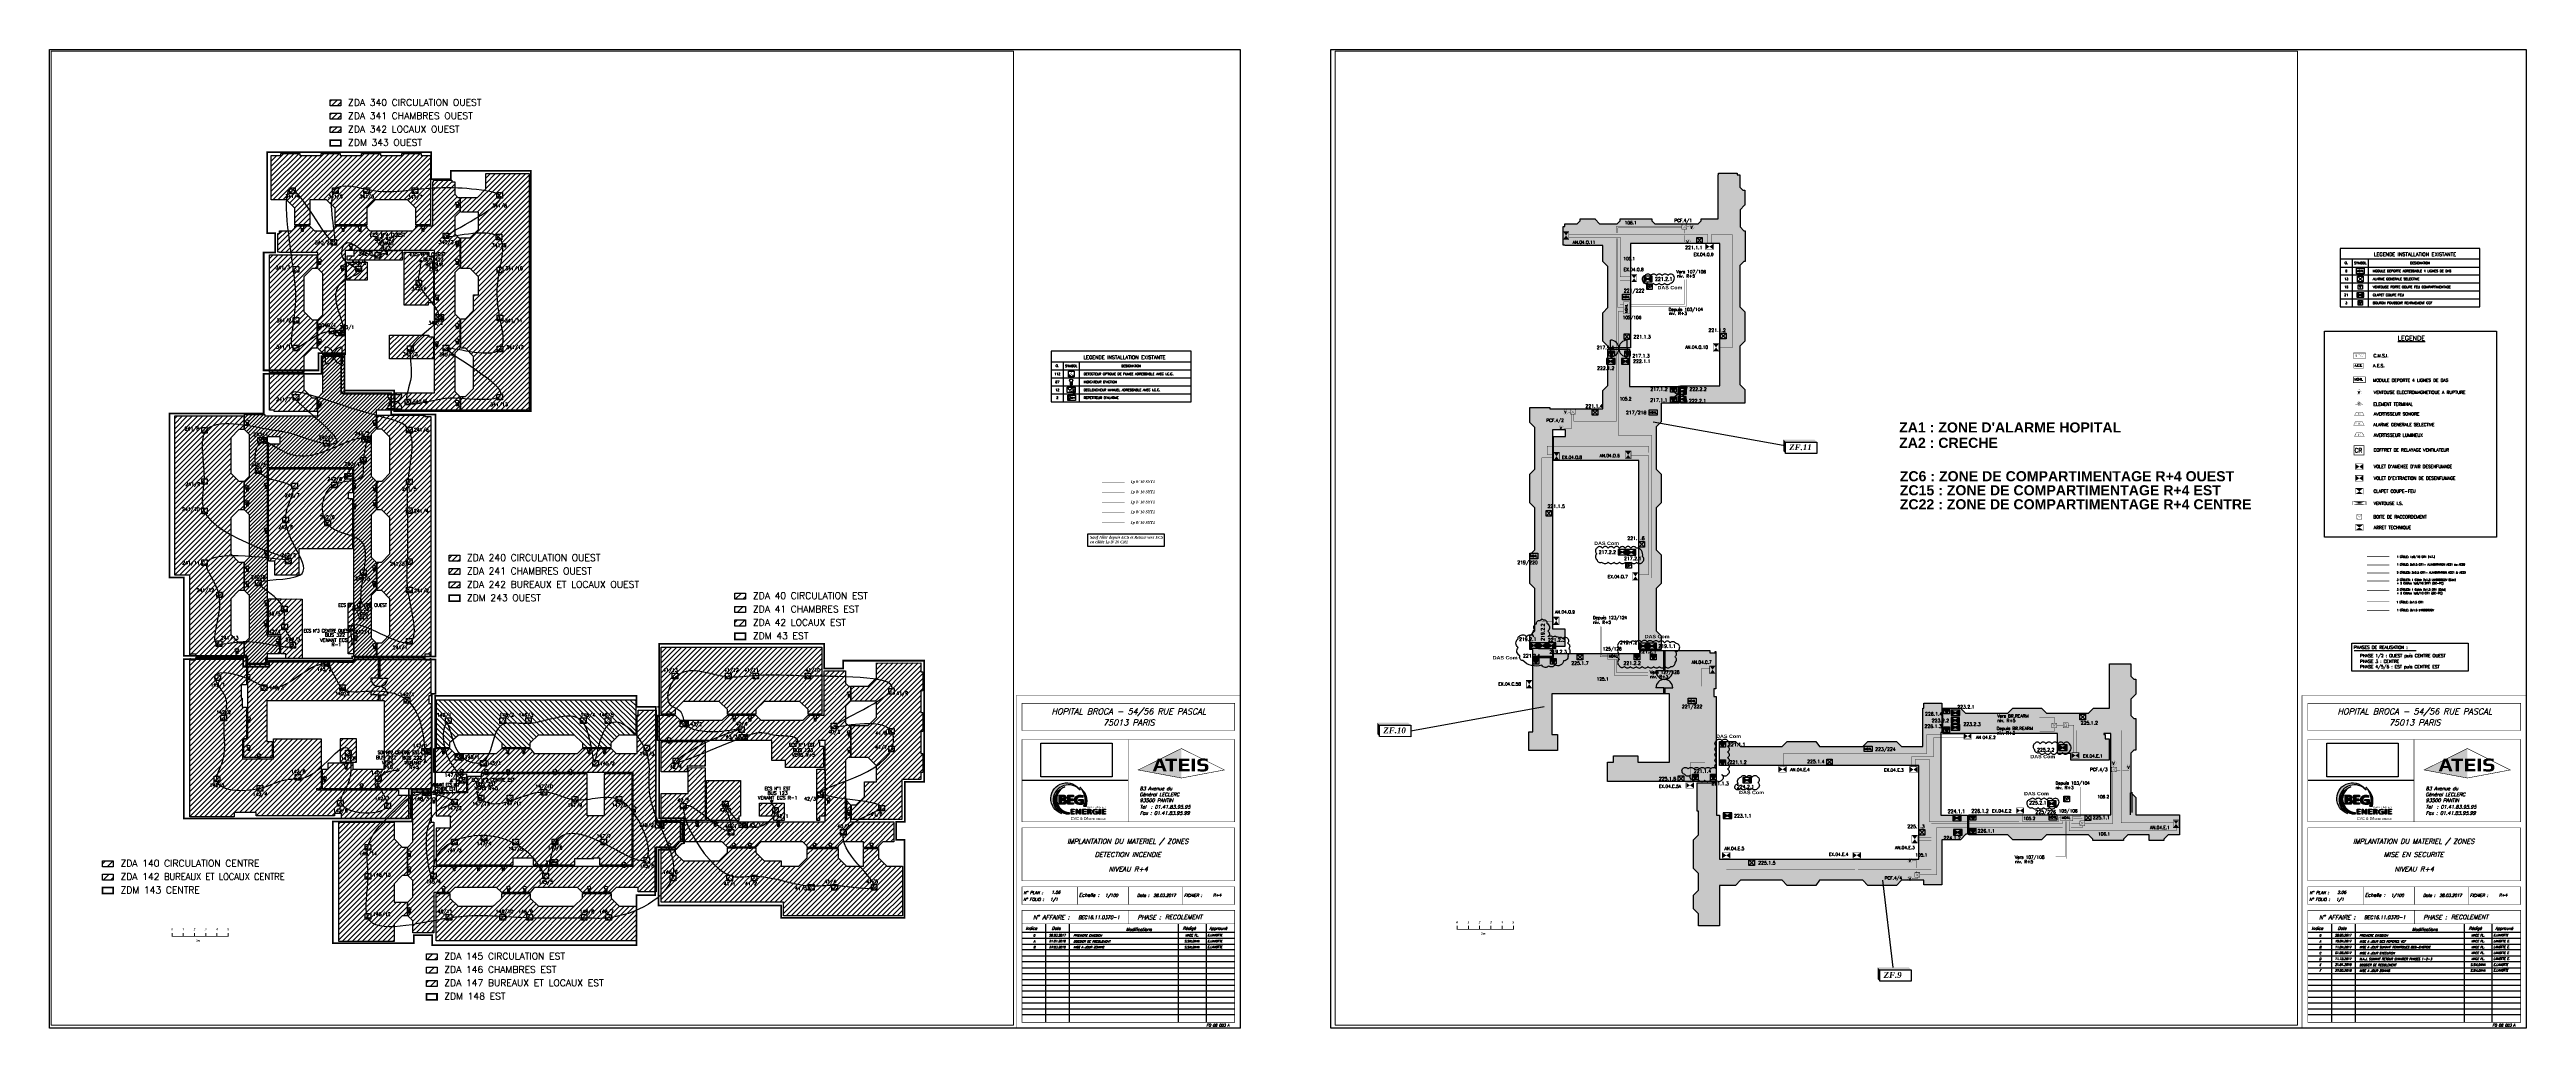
# Paper-space layout 'DI-MES' of a CAD drawing. Header units: millimetres. Extents: x 660 to 2866, y 0 to 872.
# The model-space entities are those that its viewports show. They can reach past a viewport. Long polylines and large blocks are cut down to what shows.
import ezdxf
from ezdxf.enums import TextEntityAlignment as Align

# ---------------------------------------------------------------- set-up
doc = ezdxf.new("R2010")
doc.units = ezdxf.units.MM
for name, pattern in [('CACHE2', [4.7625, 3.175, -1.5875]), ('CONTINU', [0]), ('DISCONTINU2', [0.375, 0.25, -0.125]), ('SLD', [0])]:
    doc.linetypes.add(name, pattern=pattern)
for name, color, linetype in [('ATEIS MISE EN SECURITE', 7, 'Continuous'), ('ATEIS ZONES MES', 7, 'Continuous'), ('FIL', 7, 'DISCONTINU2'), ('JCC-ADRESSAGE', 6, 'Continuous'), ('JCC-ALARME GENERALE SELECTIVE', 3, 'Continuous'), ('JCC-BOUTON POUSSOIR REARMEMENT CCF', 3, 'Continuous'), ('JCC-CCF', 6, 'Continuous'), ('JCC-COMMUN', 2, 'Continuous'), ('JCC-DECLENCHEUR MANUEL AVEC ISOLATEUR', 5, 'Continuous'), ('JCC-ELEMENT DEPORTE_4 L DAS', 1, 'Continuous'), ('JCC-FILERIE SDI', 6, 'Continuous'), ('JCC-INDICATEUR ACTION', 1, 'Continuous'), ('JCC-LEGENDE', 240, 'Continuous'), ('JCC-LOCAUX', 4, 'Continuous'), ('JCC-LÉGENDE', 240, 'Continuous'), ('JCC-OPTIQUE_A', 1, 'Continuous'), ('JCC-REPETITEUR ALARME', 1, 'Continuous'), ('JCC-UAE-SDI', 7, 'Continuous'), ('JCC-VENTOUSE', 1, 'Continuous'), ('JCC-VENTOUSE_PCF', 1, 'Continuous'), ('JCC-ZONING ZDA-ZDM', 5, 'Continuous'), ('PORTES', 8, 'Continuous')]:
    doc.layers.add(name, color=color, linetype=linetype)
doc.layers.add('JCC-MD4L', color=1, linetype='Continuous', lineweight=0)
doc.styles.add('ARIAL', font='')
doc.styles.add('HELVL', font='ROMAND.SHX')
doc.styles.add('ITALICT9', font='ITALICT.SHX')
doc.styles.add('JOHNSON', font='')
doc.styles.add('LEGENDE', font='romans.shx', dxfattribs={"width": 0.8})
doc.styles.add('LOCAUX', font='romans.shx', dxfattribs={"width": 0.75})
doc.styles.add('ROMANC', font='romanc')
doc.styles.add('ROMANC9', font='')
doc.styles.get("Standard").update_dxf_attribs({"font": 'romans.shx'})
doc.styles.add('TEXTE', font='romans.shx')
doc.styles.add('Traditional Arabic', font='trado.ttf')
doc.styles.get('ARIAL').set_extended_font_data('Arial Black')
doc.styles.get('JOHNSON').set_extended_font_data('Arial', bold=True)
doc.styles.get('ROMANC9').set_extended_font_data('Times New Roman', italic=True, bold=True)
picture_1 = doc.add_image_def('image1.jpg', size_in_pixel=(1122, 531))
pattern_1 = [(45, (160.01113, -1e-06), (-0.2245064, 0.2245064), [])]
pattern_2 = [(45, (160.01147, 0), (-0.2245064, 0.2245064), [])]
pattern_3 = [(45, (136.99596, -38.6905), (-0.3367596, 0.3367596), [])]
pattern_4 = [(45, (125.6108, -13.7865), (-0.3367596, 0.3367596), [])]
pattern_5 = [(0, (106.55161, 0), (0.079375, 0.15875), [0, -0.15875])]

# ---------------------------------------------------------------- blocks, each defined once
blk = doc.blocks.new('FO 08 003 A CARTA4')
at = {"true_color": 0xf9af21}
blk.add_hatch(color=40, dxfattribs=at).paths.add_polyline_path([(-57.4, 249.4), (-57.4, 223.1), (-95.9, 230.3)])
at = {"linetype": 'Continuous', "true_color": 0x515f73}
for points in [[(-75.2, 233.8), (-76.8, 238), (-76.9, 238), (-78.4, 233.8), (-75.2, 233.8), (-70.6, 229), (-73.5, 229), (-74.6, 232), (-79, 232), (-80.1, 229), (-83, 229), (-78.5, 240.3), (-75, 240.3), (-70.6, 229)], [(-61.3, 238.4), (-65, 238.4), (-65, 229), (-67.9, 229), (-67.9, 238.4), (-71.7, 238.4), (-71.7, 240.3), (-61.3, 240.3)], [(-50.2, 229), (-59.6, 229), (-59.6, 240.3), (-50.4, 240.3), (-50.4, 238.4), (-56.7, 238.4), (-56.7, 235.8), (-51, 235.8), (-51, 233.9), (-56.7, 233.9), (-56.7, 231), (-50.2, 231)], [(-45.3, 229), (-48.2, 229), (-48.2, 240.3), (-45.3, 240.3)], [(-33.4, 233), (-33.4, 232.3), (-33.4, 232.1), (-33.4, 232), (-33.4, 231.9), (-33.5, 231.8), (-33.5, 231.5), (-33.5, 231.3), (-33.6, 231.1), (-33.7, 230.9), (-33.7, 230.7), (-33.8, 230.5), (-33.9, 230.4), (-34, 230.2), (-34.1, 230.1), (-34.3, 229.9), (-34.5, 229.8), (-34.6, 229.7), (-34.8, 229.6), (-35, 229.5), (-35.1, 229.4), (-35.3, 229.3), (-35.5, 229.3), (-35.7, 229.2), (-36, 229.2), (-36.2, 229.1), (-36.4, 229), (-36.6, 229), (-36.8, 229), (-36.9, 229), (-37, 229), (-37.1, 228.9), (-37.2, 228.9), (-37.4, 228.9), (-37.5, 228.9), (-37.6, 228.9), (-37.8, 228.9), (-37.9, 228.9), (-38, 228.9), (-38.2, 228.9), (-38.3, 228.9), (-38.5, 228.8), (-38.6, 228.8), (-38.8, 228.8), (-39, 228.8), (-39.2, 228.9), (-39.5, 228.9), (-39.6, 228.9), (-39.7, 228.9), (-39.8, 228.9), (-40, 228.9), (-40.1, 228.9), (-40.2, 228.9), (-40.3, 228.9), (-40.4, 228.9), (-40.6, 228.9), (-40.7, 228.9), (-40.8, 229), (-41, 229), (-41.1, 229), (-41.3, 229), (-41.4, 229), (-41.6, 229), (-41.7, 229), (-41.9, 229), (-42, 229), (-42.1, 229.1), (-42.3, 229.1), (-42.5, 229.1), (-42.6, 229.1), (-42.7, 229.1), (-42.9, 229.2), (-43.1, 229.2), (-43.1, 231.3), (-42.9, 231.2), (-42.7, 231.2), (-42.5, 231.2), (-42.3, 231.1), (-42.1, 231.1), (-42, 231.1), (-41.8, 231.1), (-41.7, 231.1), (-41.5, 231), (-41.3, 231), (-41.2, 231), (-41, 231), (-40.8, 230.9), (-40.7, 230.9), (-40.6, 230.9), (-40.4, 230.9), (-40.3, 230.9), (-40.2, 230.9), (-40, 230.9), (-39.9, 230.9), (-39.8, 230.9), (-39.7, 230.8), (-39.5, 230.8), (-39.3, 230.8), (-39.1, 230.8), (-38.9, 230.8), (-38.8, 230.8), (-38.6, 230.8), (-38.4, 230.8), (-38.3, 230.8), (-38.2, 230.8), (-38, 230.8), (-37.9, 230.8), (-37.8, 230.9), (-37.7, 230.9), (-37.5, 230.9), (-37.3, 230.9), (-37.1, 231), (-37, 231.1), (-36.8, 231.1), (-36.7, 231.3), (-36.5, 231.3), (-36.5, 231.5), (-36.4, 231.5), (-36.3, 231.7), (-36.3, 231.8), (-36.3, 231.9), (-36.3, 232.7), (-36.3, 232.8), (-36.3, 232.9), (-36.4, 233.1), (-36.5, 233.3), (-36.6, 233.5), (-36.8, 233.6), (-36.8, 233.6), (-37, 233.7), (-37.1, 233.7), (-37.3, 233.8), (-37.5, 233.8), (-37.7, 233.8), (-37.8, 233.8), (-37.9, 233.8), (-39.3, 233.8), (-39.4, 233.8), (-39.6, 233.8), (-39.7, 233.8), (-39.8, 233.8), (-40, 233.9), (-40.2, 233.9), (-40.5, 233.9), (-40.7, 234), (-40.9, 234), (-41, 234), (-41.3, 234.1), (-41.4, 234.1), (-41.6, 234.2), (-41.8, 234.2), (-41.9, 234.3), (-42.1, 234.4), (-42.2, 234.5), (-42.3, 234.6), (-42.4, 234.7), (-42.5, 234.8), (-42.7, 234.9), (-42.7, 235), (-42.9, 235.1), (-42.9, 235.2), (-43, 235.4), (-43.1, 235.5), (-43.1, 235.6), (-43.2, 235.8), (-43.2, 235.9), (-43.3, 236.1), (-43.3, 236.2), (-43.3, 236.4), (-43.3, 236.6), (-43.3, 236.8), (-43.3, 237.6), (-43.3, 237.8), (-43.3, 238), (-43.3, 238.1), (-43.2, 238.3), (-43.2, 238.5), (-43.1, 238.6), (-43.1, 238.7), (-43, 238.9), (-42.9, 239), (-42.8, 239.1), (-42.7, 239.3), (-42.6, 239.4), (-42.5, 239.5), (-42.3, 239.6), (-42.2, 239.7), (-42, 239.8), (-41.8, 239.9), (-41.7, 239.9), (-41.5, 240), (-41.3, 240.1), (-41, 240.1), (-40.9, 240.2), (-40.8, 240.2), (-40.7, 240.2), (-40.6, 240.3), (-40.4, 240.3), (-40.3, 240.3), (-40.2, 240.3), (-40, 240.3), (-39.9, 240.3), (-39.7, 240.4), (-39.6, 240.4), (-39.4, 240.4), (-39.3, 240.4), (-39.2, 240.4), (-39, 240.5), (-38.8, 240.5), (-38.7, 240.5), (-38.5, 240.5), (-38.3, 240.5), (-38.2, 240.5), (-38, 240.5), (-37.8, 240.5), (-37.6, 240.5), (-37.4, 240.5), (-37.2, 240.5), (-37, 240.5), (-36.8, 240.5), (-36.6, 240.5), (-36.4, 240.4), (-36.1, 240.4), (-36, 240.4), (-35.9, 240.4), (-35.8, 240.4), (-35.7, 240.4), (-35.5, 240.4), (-35.4, 240.4), (-35.3, 240.3), (-35.1, 240.3), (-35, 240.3), (-34.9, 240.3), (-34.7, 240.3), (-34.6, 240.3), (-34.5, 240.3), (-34.3, 240.3), (-34.2, 240.3), (-34, 240.3), (-34, 238.3), (-34.2, 238.3), (-34.4, 238.3), (-34.5, 238.3), (-34.7, 238.3), (-34.9, 238.3), (-35, 238.3), (-35.2, 238.4), (-35.3, 238.4), (-35.5, 238.4), (-35.6, 238.4), (-35.7, 238.4), (-35.9, 238.4), (-36, 238.5), (-36.1, 238.5), (-36.3, 238.5), (-36.4, 238.5), (-36.5, 238.5), (-36.6, 238.5), (-36.9, 238.5), (-37.1, 238.5), (-37.3, 238.5), (-37.4, 238.5), (-37.6, 238.5), (-37.8, 238.5), (-37.9, 238.5), (-38.1, 238.5), (-38.2, 238.5), (-38.4, 238.5), (-38.6, 238.5), (-38.7, 238.5), (-38.8, 238.5), (-39, 238.5), (-39.1, 238.5), (-39.2, 238.5), (-39.3, 238.5), (-39.5, 238.4), (-39.7, 238.4), (-39.9, 238.3), (-40, 238.3), (-40.1, 238.2), (-40.2, 238.1), (-40.3, 238), (-40.3, 237.9), (-40.4, 237.8), (-40.4, 237.7), (-40.4, 237.6), (-40.4, 236.8), (-40.4, 236.6), (-40.3, 236.4), (-40.2, 236.2), (-40.1, 236.2), (-40, 236.1), (-39.9, 236), (-39.8, 236), (-39.6, 236), (-39.5, 235.9), (-39.4, 235.9), (-39.2, 235.9), (-39, 235.9), (-38.8, 235.9), (-37.4, 235.9), (-37.2, 235.9), (-37.1, 235.9), (-37, 235.9), (-36.8, 235.9), (-36.7, 235.8), (-36.6, 235.8), (-36.5, 235.8), (-36.3, 235.8), (-36.1, 235.8), (-35.9, 235.8), (-35.7, 235.7), (-35.5, 235.7), (-35.3, 235.6), (-35.2, 235.6), (-35, 235.5), (-34.9, 235.5), (-34.7, 235.4), (-34.6, 235.3), (-34.5, 235.2), (-34.3, 235.2), (-34.2, 235), (-34.1, 235), (-34, 234.8), (-33.9, 234.8), (-33.9, 234.6), (-33.8, 234.5), (-33.7, 234.4), (-33.7, 234.2), (-33.6, 234.1), (-33.5, 234), (-33.5, 233.8), (-33.5, 233.7), (-33.5, 233.5), (-33.4, 233.3), (-33.4, 233.2)]]:
    blk.add_hatch(color=157, dxfattribs=at).paths.add_polyline_path(points)
at = {"color": 7, "const_width": 0.445}
for points in [[(-204.7, 0), (-5, 0), (-5, 296.7), (-204.7, 296.7)], [(-199.5, 265.5), (-10, 265.5), (-10, 289.7), (-199.5, 289.7)], [(-199.5, 184), (-10, 184), (-10, 257.5), (-199.5, 257.5)], [(-199.5, 131.4), (-10, 131.4), (-10, 178.7), (-199.5, 178.7)], [(-199.5, 110.4), (-10, 110.4), (-10, 126.1), (-199.5, 126.1)], [(-199.5, 5.3), (-10, 5.3), (-10, 105.1), (-199.5, 105.1)]]:
    blk.add_lwpolyline(points, close=True, dxfattribs=at)
for points in [[(-104.9, 257.5), (-104.9, 184)], [(-149.9, 110.3), (-149.9, 126.1)], [(-104.7, 126.1), (-104.7, 110.4)], [(-56.5, 126.1), (-56.5, 110.4)]]:
    blk.add_lwpolyline(points, dxfattribs=at)
at = {"color": 40, "true_color": 0xf9af21, "const_width": 0.5}
for points in [[(-57.4, 223.1), (-95.9, 230.3), (-57.4, 249.4)], [(-57.4, 249.4), (-19.2, 230.3), (-57.4, 223.1)]]:
    blk.add_lwpolyline(points, dxfattribs=at)
at = {"const_width": 0.445}
for points in [[(-199.5, 93.1), (-10, 93.1)], [(-104.6, 105), (-104.6, 93.3)]]:
    blk.add_lwpolyline(points, dxfattribs=at)
at = {"color": 7}
for points in [[(-178.4, 93.2), (-178.4, 5.5)], [(-157.4, 93), (-157.4, 5.5)], [(-60.4, 93), (-60.4, 5.5)], [(-35.5, 93), (-35.5, 5.5)], [(-199.5, 85.6), (-10, 85.6)], [(-199.5, 80.3), (-10, 80.3)], [(-199.5, 75.1), (-10, 75.1)], [(-10, 69.8), (-199.5, 69.8)], [(-199.5, 64.5), (-10, 64.5)], [(-10, 59.3), (-199.5, 59.3)], [(-199.5, 54), (-10, 54)], [(-199.5, 48.8), (-10, 48.8)], [(-199.5, 43.5), (-10, 43.5)], [(-199.5, 38.3), (-10, 38.3)], [(-10, 33), (-199.5, 33)], [(-199.5, 27.8), (-10, 27.8)], [(-10, 22.5), (-199.5, 22.5)], [(-199.5, 17.4), (-10, 17.4)], [(-10, 12.1), (-199.5, 12.1)]]:
    blk.add_lwpolyline(points, dxfattribs=at)
at = {"color": 7, "style": 'ITALICT9'}
for s, height, p in [('83 Avenue du', 3.093, (-94.5, 212.2)), ('Général LECLERC', 3.093, (-94.7, 206.9)), ('93500 PANTIN', 3.093, (-94.5, 201.7)), ('Tel  : 01.41.83.95.95', 3.093, (-94.5, 195.8)), ('Fax : 01.41.83.95.99', 3.093, (-94.5, 190.3)), ('N° FOLIO :', 2.61, (-198.2, 113.6)), ('N° PLAN :', 2.61, (-198, 119.7)), ('Echelle :', 3.15, (-148.7, 117.2)), ('FICHIER :', 2.61, (-55.1, 117.1)), ('Indice', 2.63, (-196.1, 87.9)), ('Date', 2.63, (-172.9, 87.9)), ('Modifications', 2.628, (-106.7, 86.8)), ('Rédigé', 2.63, (-56.2, 87.9)), ('Approuvé', 2.63, (-32.6, 87.9)), ('FO 08 003 A', 2.296, (-35.1, 1.6))]:
    blk.add_text(s, height=height, dxfattribs=at).set_placement(p)
for s, height, p in [('Date :', 2.63, (-91.5, 117.2)), ('N° AFFAIRE :', 3.863, (-173.4, 97.1)), ('PHASE :', 3.86, (-86.2, 97.1))]:
    blk.add_text(s, height=height, dxfattribs=at).set_placement(p, align=Align.CENTER)
at = {"style": 'ITALICT9', "flags": 4}
for tag, height, p in [('S-SITE', 5.25, (-104.3, 282.1)), ('S-SITE', 5.25, (-104.3, 272.6)), ('S-IMPLANT', 4.3, (-105.2, 166.3)), ('S-DI', 4.3, (-105.2, 154.9)), ('S-NIV', 4.3, (-104.8, 141.9)), ('S-INDICEB', 1.9, (-188.5, 72.2)), ('S-INDICE0', 1.9, (-188.5, 82.7)), ('S-INDICEC', 1.9, (-188.5, 67)), ('S-INDICEA', 1.9, (-188.5, 77.5)), ('S-DATEB', 1.9, (-168, 72.4)), ('S-DATE0', 1.9, (-168, 82.9)), ('S-DATEA', 1.9, (-168, 77.6)), ('S-DATEC', 1.9, (-168, 67.1)), ('S-REDIGEB', 1.9, (-48.1, 72.4)), ('S-REDIGE0', 1.9, (-48.1, 82.9)), ('S-REDIGEA', 1.9, (-48.1, 77.6)), ('S-REDIGEC', 1.9, (-48.1, 67.1)), ('S-INDICED', 1.9, (-188.5, 61.8)), ('S-INDICEE', 1.9, (-188.5, 56.5)), ('S-INDICEF', 1.9, (-188.5, 51.4)), ('S-INDICEG', 1.9, (-188.5, 46)), ('S-DATED', 1.9, (-168, 61.9)), ('S-DATEE', 1.9, (-168, 56.7)), ('S-DATEF', 1.9, (-168, 51.5)), ('S-DATEG', 1.9, (-168, 46.2)), ('S-REDIGED', 1.9, (-48.1, 61.9)), ('S-REDIGEE', 1.9, (-48.1, 56.7)), ('S-REDIGEF', 1.9, (-48.1, 51.5)), ('S-REDIGEG', 1.9, (-48.1, 46.2)), ('S-INDICEH', 1.9, (-188.5, 40.7)), ('S-INDICEK', 1.9, (-188.5, 25)), ('S-INDICEJ', 1.9, (-188.5, 30.3)), ('S-INDICEI', 1.9, (-188.5, 35.6)), ('S-DATEH', 1.9, (-168, 40.9)), ('S-DATEK', 1.9, (-168, 25.1)), ('S-DATEJ', 1.9, (-168, 30.4)), ('S-DATEI', 1.9, (-168, 35.7)), ('S-REDIGEH', 1.9, (-48.1, 40.9)), ('S-REDIGEK', 1.9, (-48.1, 25.1)), ('S-REDIGEJ', 1.9, (-48.1, 30.4)), ('S-REDIGEI', 1.9, (-48.1, 35.7)), ('S-INDICEM', 1.9, (-188.5, 14.7)), ('S-INDICEN', 1.9, (-188.5, 9.4)), ('S-INDICEL', 1.9, (-188.5, 20)), ('S-DATEM', 1.9, (-168, 14.8)), ('S-DATEN', 1.9, (-168, 9.5)), ('S-DATEL', 1.9, (-168, 20.1)), ('S-REDIGEM', 1.9, (-48.1, 14.8)), ('S-REDIGEN', 1.9, (-48.1, 9.5)), ('S-REDIGEL', 1.9, (-48.1, 20.1))]:
    blk.add_attdef(tag, text='', height=height, dxfattribs=at).set_placement(p, align=Align.MIDDLE)
for tag, p, height in [('N-FOLIO', (-174.3, 113.6), 2.6), ('N-PLAN', (-173.1, 119.9), 2.6), ('E-CHELL', (-125.3, 117.1), 2.6), ('S-DATE', (-82.4, 117.2), 2.6), ('F-FICH', (-29.3, 117.3), 2.6), ('S-N°AFFAIRE', (-149.3, 97.4), 3), ('S-PHASE', (-72, 97.2), 3.86), ('S-MODI0', (-153.5, 81.7), 1.9), ('S-MODIA', (-153.5, 76.5), 1.9), ('S-MODIB', (-153.5, 71.2), 1.9), ('S-MODIC', (-153.5, 66), 1.9), ('S-APPROUVE0', (-34.2, 82), 1.9), ('S-APPROUVEA', (-34.2, 76.8), 1.9), ('S-APPROUVEB', (-34.2, 71.5), 1.9), ('S-APPROUVEC', (-34.2, 66.2), 1.9), ('S-MODID', (-153.5, 60.8), 1.9), ('S-MODIE', (-153.5, 55.5), 1.9), ('S-MODIF', (-153.5, 50.3), 1.9), ('S-MODIG', (-153.5, 45), 1.9), ('S-APPROUVED', (-34.2, 61), 1.9), ('S-APPROUVEE', (-34.2, 55.8), 1.9), ('S-APPROUVEF', (-34.2, 50.6), 1.9), ('S-APPROUVEG', (-34.2, 45.3), 1.9), ('S-MODIH', (-153.5, 39.7), 1.9), ('S-MODII', (-153.5, 34.6), 1.9), ('S-MODIJ', (-153.5, 29.3), 1.9), ('S-MODIK', (-153.5, 24), 1.9), ('S-APPROUVEH', (-34.2, 40), 1.9), ('S-APPROUVEI', (-34.2, 34.9), 1.9), ('S-APPROUVEJ', (-34.2, 29.6), 1.9), ('S-APPROUVEK', (-34.2, 24.3), 1.9), ('S-MODIL', (-153.5, 19), 1.9), ('S-MODIM', (-153.5, 13.7), 1.9), ('S-MODIN', (-153.5, 8.4), 1.9), ('S-APPROUVEL', (-34.2, 19.2), 1.9), ('S-APPROUVEM', (-34.2, 13.9), 1.9), ('S-APPROUVEN', (-34.2, 8.6), 1.9)]:
    blk.add_attdef(tag, p, '', height=height, dxfattribs=at)
blk = doc.blocks.new('indicateur action')
at = {"layer": 'JCC-INDICATEUR ACTION'}
blk.add_hatch(color=0, dxfattribs=at).paths.add_polyline_path([(0.8, 0, -0.315344), (-0.8, 0), (-0.8, -2.5), (0.8, -2.5)])
at = {"layer": 'JCC-INDICATEUR ACTION', "color": 0}
for p, q in [((-0.8, 0), (-0.8, -2.5)), ((0.8, -2.5), (-0.8, -2.5)), ((0.8, 0), (0.8, -2.5))]:
    blk.add_line(p, q, dxfattribs=at)
blk.add_circle((0, 1.1), 1.4, dxfattribs=at)
at = {"layer": 'JCC-ADRESSAGE', "style": 'TEXTE'}
blk.add_attdef('ADRESSE', text='', height=3, dxfattribs=at).set_placement((0, 5), align=Align.MIDDLE)
at = {"layer": 'JCC-LOCAUX', "lineweight": 0, "style": 'LOCAUX', "width": 0.75, "flags": 8}
for p in [(0, 13.8), (0, 11.2), (0, 8.8)]:
    blk.add_attdef('PIECE', text='', height=1.75, dxfattribs=at).set_placement(p, align=Align.MIDDLE)
blk = doc.blocks.new('répétiteur alarme')
at = {"layer": 'JCC-REPETITEUR ALARME'}
blk.add_hatch(color=0, dxfattribs=at).paths.add_polyline_path([(-1.6, -0.1, -0.267949), (-2.4, -0.1), (-2.4, -1.4), (-1.6, -1.4)])
at = {"layer": 'JCC-REPETITEUR ALARME', "color": 0}
for p, q in [((0.9, 0.3), (2.8, 0.6)), ((2.8, 0.6), (2.1, -0.5)), ((-2.4, -0.1), (-2.4, -1.4)), ((-2.4, -1.4), (-1.6, -1.4)), ((-1.6, -0.1), (-1.6, -1.4)), ((2.1, -0.5), (0.9, -0.3))]:
    blk.add_line(p, q, dxfattribs=at)
for points in [[(-3.5, 2.5), (3.5, 2.5), (3.5, -2.5), (-3.5, -2.5)], [(-0.3, 0.6), (0.9, 0.6), (0.9, -0.6), (-0.3, -0.6)]]:
    blk.add_lwpolyline(points, close=True, dxfattribs=at)
blk.add_circle((-2, 0.6), 0.8, dxfattribs=at)
at = {"layer": 'JCC-ADRESSAGE', "style": 'TEXTE'}
blk.add_attdef('ADRESSE', text='', height=3, dxfattribs=at).set_placement((0, 5), align=Align.MIDDLE)
at = {"layer": 'JCC-LOCAUX', "style": 'LOCAUX', "width": 0.85, "flags": 8}
for p in [(0, 13.8), (0, 11.2), (0, 8.8)]:
    blk.add_attdef('PIECE', text='', height=1.75, dxfattribs=at).set_placement(p, align=Align.MIDDLE)
blk = doc.blocks.new('optique_a')
at = {"layer": 'JCC-OPTIQUE_A', "color": 0}
blk.add_lwpolyline([(-2.5, 2.5), (2.5, 2.5), (2.5, -2.5), (-2.5, -2.5)], close=True, dxfattribs=at)
at = {"layer": 'JCC-OPTIQUE_A', "color": 0, "const_width": 0.385}
blk.add_lwpolyline([(0.5, 1.6), (-0.5, 0.5), (0.5, -0.5), (-0.5, -1.6)], dxfattribs=at)
at = {"layer": 'JCC-ADRESSAGE', "style": 'TEXTE'}
blk.add_attdef('ADRESSE', text='', height=3, dxfattribs=at).set_placement((0, 5), align=Align.MIDDLE)
at = {"layer": 'JCC-LOCAUX', "style": 'LOCAUX', "width": 0.85, "flags": 8}
for p in [(0, 13.8), (0, 11.2), (0, 8.8)]:
    blk.add_attdef('PIECE', text='', height=1.75, dxfattribs=at).set_placement(p, align=Align.MIDDLE)
at = {"layer": 'JCC-OPTIQUE_A', "color": 0}
for s, p in [('O', (-1.5, -2)), ('A', (1.5, -2))]:
    blk.add_text(s, height=1.25, dxfattribs=at).set_placement(p, align=Align.CENTER)
blk = doc.blocks.new('déclencheur manuel avec isolateur')
at = {"layer": 'JCC-DECLENCHEUR MANUEL AVEC ISOLATEUR', "color": 0}
for p, q in [((2.5, 2.5), (5, 2.5)), ((5, -2.5), (5, 2.5)), ((0, 0), (0, -1.7)), ((2.5, -2.5), (5, -2.5))]:
    blk.add_line(p, q, dxfattribs=at)
blk.add_lwpolyline([(-2.5, 2.5), (2.5, 2.5), (2.5, -2.5), (-2.5, -2.5)], close=True, dxfattribs=at)
blk.add_arc((0, 1.7), 1.66, 180, 0, dxfattribs=at)
at = {"layer": 'JCC-ADRESSAGE', "style": 'TEXTE'}
blk.add_attdef('ADRESSE', text='', height=3, dxfattribs=at).set_placement((0, 5), align=Align.MIDDLE)
at = {"layer": 'JCC-DECLENCHEUR MANUEL AVEC ISOLATEUR', "color": 0}
blk.add_text('ICC', height=1.67, rotation=90, dxfattribs=at).set_placement((3.8, 0), align=Align.MIDDLE_CENTER)
blk.add_text('A', height=1.25, dxfattribs=at).set_placement((1.5, -2), align=Align.CENTER)
at = {"layer": 'JCC-LOCAUX', "style": 'LOCAUX', "width": 0.85, "flags": 8}
for p in [(0, 13.8), (0, 11.2), (0, 8.8)]:
    blk.add_attdef('PIECE', text='', height=1.75, dxfattribs=at).set_placement(p, align=Align.MIDDLE)
blk = doc.blocks.new('pcf')
for p, q in [((-2.5, -2.5), (-2.5, 2.5)), ((-2.5, 2.5), (2.5, 2.5)), ((2.5, 2.5), (2.5, -2.5)), ((2.5, -2.5), (-2.5, -2.5))]:
    blk.add_line(p, q)
blk.add_lwpolyline([(0, 2.5, 5, 0, 0), (0, -2.5, 0, 0, 0)], format="xyseb")
at = {"flags": 1}
for tag, p in [('SYMB_VISIODEF', (0, 1.2)), ('SURVEILLANCE', (0.5, 9.4)), ('SYMB_GRAPH', (0.3, 7.5)), ('SYMB_VIC', (-0.1, 5.8)), ('ADRESSE', (0, -1.5)), ('MODULE', (-0.3, 2.9)), ('CENTRALE', (0, -11.2)), ('VARIANTE', (0, -9.8)), ('POSITION', (0.2, -7.8)), ('METIER', (-0.1, -4.1)), ('TYPE', (0.3, -12.5))]:
    blk.add_attdef(tag, text='', height=2.5, dxfattribs=at).set_placement(p, align=Align.CENTER)
for tag, p in [('LIBELLE', (0, 4)), ('LIBELLEZONE', (0, -6.5))]:
    blk.add_attdef(tag, text='', height=2.5).set_placement(p, align=Align.CENTER)
blk = doc.blocks.new('alarme générale selective')
at = {"layer": 'JCC-ALARME GENERALE SELECTIVE', "color": 0}
for p, q in [((2.5, -2.5), (-2.5, 2.5)), ((-2.5, -2.5), (2.5, 2.5))]:
    blk.add_line(p, q, dxfattribs=at)
blk.add_lwpolyline([(-2.5, 2.5), (2.5, 2.5), (2.5, -2.5), (-2.5, -2.5)], close=True, dxfattribs=at)
at = {"layer": 'JCC-ADRESSAGE', "style": 'TEXTE'}
blk.add_attdef('ADRESSE', text='', height=3, dxfattribs=at).set_placement((0, 5), align=Align.MIDDLE)
at = {"layer": 'JCC-LOCAUX', "style": 'LOCAUX', "width": 0.85, "flags": 8}
for p in [(0, 13.75), (0, 11.25), (0, 8.75)]:
    blk.add_attdef('PIECE', text='', height=1.75, dxfattribs=at).set_placement(p, align=Align.MIDDLE)
blk = doc.blocks.new('MD4L')
at = {"layer": 'JCC-ELEMENT DEPORTE_4 L DAS', "color": 0}
blk.add_lwpolyline([(-3.5, 2.5), (3.5, 2.5), (3.5, -2.5), (-3.5, -2.5)], close=True, dxfattribs=at)
at = {"layer": 'JCC-ADRESSAGE', "style": 'TEXTE'}
blk.add_attdef('ADRESSE', text='', height=3, dxfattribs=at).set_placement((0, 5), align=Align.MIDDLE)
at = {"layer": 'JCC-ELEMENT DEPORTE_4 L DAS', "color": 0, "width": 0.8}
blk.add_text('MD4L', height=2, dxfattribs=at).set_placement((0, 0), align=Align.MIDDLE_CENTER)
blk = doc.blocks.new('clapet coupe feu_Réarm élect')
at = {"layer": 'JCC-CCF'}
h = blk.add_hatch(color=0, dxfattribs=at)
h.paths.add_polyline_path([(-3.8, 2.5), (-3.8, -2.5), (0, 0)])
h.paths.add_polyline_path([(3.8, 2.5), (0, 0), (3.8, -2.5)])
at = {"layer": 'JCC-CCF', "color": 0}
for p, q in [((3.8, 2.5), (-3.8, -2.5)), ((-3.8, 2.5), (3.8, -2.5))]:
    blk.add_line(p, q, dxfattribs=at)
blk.add_lwpolyline([(3.8, 2.5), (-3.8, 2.5), (-3.8, -2.5), (3.8, -2.5)], close=True, dxfattribs=at)
at = {"layer": 'JCC-ADRESSAGE', "style": 'TEXTE'}
blk.add_attdef('ADRESSE', text='', height=3, dxfattribs=at).set_placement((0, 5), align=Align.MIDDLE)
at = {"layer": 'JCC-LOCAUX', "style": 'LOCAUX', "width": 0.85, "flags": 8}
for p in [(0, 13.8), (0, 11.2), (0, 8.8)]:
    blk.add_attdef('PIECE', text='', height=1.75, dxfattribs=at).set_placement(p, align=Align.MIDDLE)
blk = doc.blocks.new('commun')
at = {"layer": 'JCC-COMMUN', "color": 0}
blk.add_lwpolyline([(-2.5, 2.5), (2.5, 2.5), (2.5, -2.5), (-2.5, -2.5)], close=True, dxfattribs=at)
at = {"layer": 'JCC-ADRESSAGE', "style": 'TEXTE'}
blk.add_attdef('ADRESSE', text='', height=3, dxfattribs=at).set_placement((0, 5), align=Align.MIDDLE)
at = {"layer": 'JCC-COMMUN', "color": 0, "style": 'TEXTE'}
blk.add_attdef('GENRE', text='', height=2.5, dxfattribs=at).set_placement((0, 0), align=Align.MIDDLE)
at = {"layer": 'JCC-LOCAUX', "style": 'LOCAUX', "width": 0.85, "flags": 8}
for p in [(0, 13.75), (0, 11.25), (0, 8.75)]:
    blk.add_attdef('PIECE', text='', height=1.75, dxfattribs=at).set_placement(p, align=Align.MIDDLE)
blk = doc.blocks.new('CMSI')
at = {"color": 7, "linetype": 'Continuous', "const_width": 0.02}
blk.add_lwpolyline([(0, 0.26), (0, 0), (0.56, 0), (0.56, 0.26)], close=True, dxfattribs=at)
at = {"color": 1, "const_width": 0.005}
blk.add_lwpolyline([(0.09, 0.16, 1), (0.16, 0.16, 1)], format="xyb", close=True, dxfattribs=at)
at = {"color": 1, "linetype": 'Continuous', "const_width": 0.006}
for points in [[(0.1, 0.12), (0.1, 0.08), (0.14, 0.08), (0.14, 0.12)], [(0.24, 0.19), (0.24, 0.07), (0.29, 0.07), (0.29, 0.19)], [(0.29, 0.15), (0.29, 0.11), (0.46, 0.07), (0.46, 0.19)]]:
    blk.add_lwpolyline(points, close=True, dxfattribs=at)
blk = doc.blocks.new('ELEMENT TERMINAL DAS')
at = {"linetype": 'SLD', "const_width": 0.015}
blk.add_lwpolyline([(0, 0), (0.14, 0), (0.14, 0.13), (0.19, -0.09), (0.2, 0.14), (0.25, -0.09), (0.26, 0.14), (0.32, -0.09), (0.32, 0.14), (0.37, -0.09), (0.38, 0.13), (0.43, 0), (0.54, 0)], dxfattribs=at)
blk = doc.blocks.new('COFFRET DE RELAYAGE VENTILATEUR')
at = {"color": 4, "linetype": 'Continuous', "const_width": 0.02}
blk.add_lwpolyline([(0, 0.275), (0, 0), (0.292, 0), (0.292, 0.275)], close=True, dxfattribs=at)
at = {"linetype": 'SLD', "style": 'ROMANC'}
blk.add_text('CR', height=0.1211, dxfattribs=at).set_placement((0.021, 0.079))
blk = doc.blocks.new('BOITE DE RACCORDEMENT PCF')
at = {"color": 3, "linetype": 'Continuous', "const_width": 0.02}
blk.add_lwpolyline([(0, 0.27), (0, 0), (0.29, 0), (0.29, 0.27)], close=True, dxfattribs=at)
at = {"color": 3, "linetype": 'Continuous', "const_width": 0.01}
for points in [[(0.29, 0), (0, 0.27)], [(0.29, 0.27), (0, 0)]]:
    blk.add_lwpolyline(points, dxfattribs=at)
blk = doc.blocks.new('ARRET TECHNIQUE')
at = {"color": 30, "linetype": 'SLD', "const_width": 0.03}
blk.add_lwpolyline([(0, 0.33), (0, 0), (0.45, 0), (0.45, 0.33)], close=True, dxfattribs=at)
at = {"color": 30, "linetype": 'SLD'}
blk.add_solid([(0, 0.33), (0.45, 0.33), (0.45, 0), (0, 0)], dxfattribs=at)
blk = doc.blocks.new('VENTOUSE I.S.')
at = {"color": 3, "linetype": 'SLD', "const_width": 0.024}
blk.add_lwpolyline([(-0.39, 0.1), (-0.39, -0.1), (0.39, -0.1), (0.39, 0.1)], close=True, dxfattribs=at)
at = {"color": 3}
blk.add_solid([(-0.39, 0.1), (0.39, 0.1), (0.39, -0.1), (-0.39, -0.1)], dxfattribs=at)
blk = doc.blocks.new('CLAPET COUPE-FEU')
at = {"color": 5, "linetype": 'SLD', "const_width": 0.024}
blk.add_lwpolyline([(-0.22, 0.17), (-0.22, -0.17), (0.22, -0.17), (0.22, 0.17)], close=True, dxfattribs=at)
at = {"color": 5}
blk.add_solid([(-0.22, 0.17), (0.22, 0.17), (0.22, -0.17), (-0.22, -0.17)], dxfattribs=at)
blk = doc.blocks.new('AVERTISSEUR LUMINEUX')
at = {"color": 3, "linetype": 'Continuous', "const_width": 0.02}
blk.add_lwpolyline([(0.1, 0.21), (0, 0), (0.56, 0), (0.45, 0.21)], close=True, dxfattribs=at)
at = {"color": 1, "linetype": 'Continuous', "const_width": 0.006}
for points in [[(0.16, 0.16), (0.16, 0.04), (0.21, 0.04), (0.21, 0.16)], [(0.21, 0.12), (0.21, 0.08), (0.38, 0.04), (0.38, 0.16)]]:
    blk.add_lwpolyline(points, close=True, dxfattribs=at)
blk = doc.blocks.new('AVERTISSEUR SONORE')
at = {"color": 0, "linetype": 'Continuous', "const_width": 0.02}
blk.add_lwpolyline([(0.1, 0.21), (0, 0), (0.56, 0), (0.45, 0.21)], close=True, dxfattribs=at)
at = {"color": 1, "linetype": 'Continuous', "const_width": 0.006}
for points in [[(0.16, 0.16), (0.16, 0.04), (0.21, 0.04), (0.21, 0.16)], [(0.21, 0.12), (0.21, 0.08), (0.38, 0.04), (0.38, 0.16)]]:
    blk.add_lwpolyline(points, close=True, dxfattribs=at)
blk = doc.blocks.new('VENTOUSE ELECTROMANETIQUE A RUPTURE')
at = {"color": 4, "linetype": 'Continuous', "const_width": 0.00535}
blk.add_lwpolyline([(-0.14, 0, 1), (0.14, 0, 1)], format="xyb", close=True, dxfattribs=at)
at = {"color": 1, "linetype": 'SLD', "style": 'ROMANC'}
blk.add_text('V', height=0.16, dxfattribs=at).set_placement((-0.08, -0.1))
blk = doc.blocks.new("VOLETS D'AMENEE D'AIR DESENFUMAGE")
at = {"color": 3, "linetype": 'SLD', "const_width": 0.373}
blk.add_lwpolyline([(0, 5.1), (0, 0), (7, 0), (7, 5.1)], close=True, dxfattribs=at)
at = {"color": 3, "linetype": 'SLD'}
blk.add_solid([(0, 5.1), (0, 0), (7, 0), (7, 5.1)], dxfattribs=at)
blk = doc.blocks.new("VOLETS D'EXTRACTION DE DESENFUMAGE")
at = {"color": 1, "linetype": 'SLD', "const_width": 0.373}
blk.add_lwpolyline([(0, 5.1), (0, 0), (7, 0), (7, 5.1)], close=True, dxfattribs=at)
at = {"color": 1, "linetype": 'SLD'}
blk.add_solid([(0, 5.1), (0, 0), (7, 0), (7, 5.1)], dxfattribs=at)
blk = doc.blocks.new('A$C20DD5AA8')
at = {"color": 4, "linetype": 'Continuous', "const_width": 0.364}
blk.add_lwpolyline([(0.2, 5.5), (0.2, 0.2), (10.9, 0.2), (10.9, 5.5)], close=True, dxfattribs=at)
at = {"linetype": 'Continuous', "style": 'ROMANC'}
blk.add_text('MD4L', height=2.18, dxfattribs=at).set_placement((1.1, 2))
blk = doc.blocks.new('AVERTISSEUR SONORE SELECTIF')
at = {"color": 7, "linetype": 'Continuous', "const_width": 0.016}
blk.add_lwpolyline([(0.14, 0.21), (0.06, 0.02), (0.58, 0.02), (0.49, 0.21)], close=True, dxfattribs=at)
at = {"color": 1, "const_width": 0.004}
blk.add_lwpolyline([(0.16, 0.13, 1), (0.22, 0.13, 1)], format="xyb", close=True, dxfattribs=at)
at = {"color": 1, "linetype": 'Continuous', "const_width": 0.0048}
for points in [[(0.17, 0.1), (0.17, 0.07), (0.21, 0.07), (0.21, 0.1)], [(0.28, 0.16), (0.28, 0.06), (0.33, 0.06), (0.33, 0.16)], [(0.33, 0.12), (0.33, 0.09), (0.46, 0.06), (0.46, 0.16)]]:
    blk.add_lwpolyline(points, close=True, dxfattribs=at)
blk = doc.blocks.new('A$C3B7855F7')
h = blk.add_hatch(color=148)
h.dxf.hatch_style = 1
h.paths.add_polyline_path([(23.6, 25.6, 1.419473), (8.6, 6.8, -1.22752)])
h = blk.add_hatch(color=62)
h.dxf.hatch_style = 1
h.paths.add_polyline_path([(14.8, 6.3), (14.8, 7.7, -0.783255), (11.2, 28.5, 0.884808)])
h = blk.add_hatch(color=250)
h.dxf.hatch_style = 1
h.paths.add_polyline_path([(10.6, 21.6), (6.7, 21.6), (6.7, 14.3), (10.5, 14.3, 1), (10.8, 18.3, 1)])
h.paths.add_polyline_path([(9.6, 18.7), (8.5, 18.7), (8.5, 20.4), (9.6, 20.4, -1)], flags=16)
h.paths.add_polyline_path([(9.7, 15.4), (8.5, 15.4), (8.5, 17.5), (9.7, 17.5, -1)], flags=16)
h = blk.add_hatch(color=250)
h.dxf.hatch_style = 1
h.paths.add_polyline_path([(15.4, 20.4), (18.3, 20.4), (18.3, 21.6), (13.6, 21.6), (13.6, 14.3), (18.3, 14.3), (18.3, 15.4), (15.4, 15.4), (15.4, 17.2), (17.9, 17.2), (17.9, 18.7), (15.4, 18.7)])
h = blk.add_hatch(color=250)
h.dxf.hatch_style = 1
h.paths.add_polyline_path([(25.7, 21.3), (25.7, 19.8, 0.121441), (24.2, 20.2), (22.9, 20.2, 1.129695), (24.4, 15.6), (24.4, 17.2), (22.7, 17.2), (22.7, 18.3), (26.1, 18.3), (26.1, 14.6, -0.120106), (24, 14.1), (22.7, 14.1, -0.945511), (22.5, 21.6), (24.2, 21.6, -0.102479)])
h = blk.add_hatch(color=142)
h.dxf.hatch_style = 1
h.paths.add_polyline_path([(26.4, 12.8), (28.7, 12.8, 0.311068), (23.4, 28.1, -0.302298)])
h = blk.add_hatch(color=8)
h.dxf.hatch_style = 1
h.paths.add_polyline_path([(16.3, 6.3), (18.9, 6.3), (18.9, 6.8), (17, 6.8), (17, 8.1), (18.8, 8.1), (18.8, 8.6), (17, 8.6), (17, 9.8), (18.9, 9.8), (18.9, 10.3), (16.3, 10.3)])
h = blk.add_hatch(color=8)
h.dxf.hatch_style = 1
h.paths.add_polyline_path([(21, 9.4), (23.3, 6.3), (23.9, 6.3), (23.9, 10.3), (23.3, 10.3), (23.3, 7.2), (21, 10.3), (20.4, 10.3), (20.4, 6.3), (21, 6.3)])
h = blk.add_hatch(color=8)
h.dxf.hatch_style = 1
h.paths.add_polyline_path([(25.6, 6.3), (28.2, 6.3), (28.2, 6.8), (26.2, 6.8), (26.2, 8.1), (28.1, 8.1), (28.1, 8.6), (26.2, 8.6), (26.2, 9.8), (28.2, 9.8), (28.2, 10.3), (25.6, 10.3)])
h = blk.add_hatch(color=8)
h.dxf.hatch_style = 1
h.paths.add_polyline_path([(29.7, 3.7), (29.6, 3.7), (29.4, 3.4), (29.4, 3.4)])
h = blk.add_hatch(color=8)
h.dxf.hatch_style = 1
h.paths.add_polyline_path([(31.4, 10.3), (29.7, 10.3), (29.7, 6.3), (30.4, 6.3), (30.4, 7.9), (31.3, 7.9, -0.251376), (31.8, 7.3), (32, 6.3), (32.7, 6.3), (32.4, 7.3, 0.189942), (31.8, 8.2, 0.828043)])
h.paths.add_polyline_path([(30.4, 8.5), (30.4, 9.8), (31.3, 9.8, -1), (31.3, 8.5)], flags=16)
h = blk.add_hatch(color=8)
h.dxf.hatch_style = 1
h.paths.add_polyline_path([(37.6, 8.4), (36, 8.4), (36, 7.9), (36.9, 7.9), (36.9, 6.8, -0.048624), (36.5, 6.7), (35.9, 6.7, -1.069206), (36, 9.8), (36.7, 9.8, -0.121441), (37.5, 9.6), (37.5, 10.1, 0.06682), (36.7, 10.3), (35.7, 10.3, 1.030448), (35.9, 6.2), (36.6, 6.2, 0.064383), (37.6, 6.5)])
h = blk.add_hatch(color=8)
h.dxf.hatch_style = 1
h.paths.add_polyline_path([(39.8, 10.3), (39.1, 10.3), (39.1, 6.3), (39.8, 6.3)])
h = blk.add_hatch(color=8)
h.dxf.hatch_style = 1
h.paths.add_polyline_path([(42.1, 8.1), (44, 8.1), (44, 8.6), (42.1, 8.6), (42.1, 9.8), (44.1, 9.8), (44.1, 10.3), (41.5, 10.3), (41.5, 6.3), (44.1, 6.3), (44.1, 6.8), (42.1, 6.8)])
at = {"color": 148}
blk.add_lwpolyline([(23.6, 25.6, 1.22752), (8.6, 6.8, -1.419473)], format="xyb", close=True, dxfattribs=at)
at = {"color": 62}
blk.add_lwpolyline([(14.8, 7.7), (14.8, 6.3, -0.884808), (11.2, 28.5, 0.783255)], format="xyb", close=True, dxfattribs=at)
at = {"color": 250}
for points in [[(6.7, 14.3), (6.7, 21.6), (10.6, 21.6, -1), (10.8, 18.3, -1), (10.5, 14.3)], [(9.6, 20.4, -1), (9.6, 18.7), (8.5, 18.7), (8.5, 20.4)], [(22.7, 18.3), (26.1, 18.3), (26.1, 14.6, -0.120106), (24, 14.1), (22.7, 14.1, -0.945511), (22.5, 21.6), (24.2, 21.6, -0.1027), (25.7, 21.3), (25.7, 19.8, 0.121441), (24.2, 20.2), (22.9, 20.2, 1.129695), (24.4, 15.6), (24.4, 17.2), (22.7, 17.2)], [(9.7, 15.4, 1), (9.7, 17.5), (8.5, 17.5), (8.5, 15.4)]]:
    blk.add_lwpolyline(points, format="xyb", close=True, dxfattribs=at)
blk.add_lwpolyline([(17.9, 18.7), (17.9, 17.2), (15.4, 17.2), (15.4, 15.4), (18.3, 15.4), (18.3, 14.3), (13.6, 14.3), (13.6, 21.6), (18.3, 21.6), (18.3, 20.4), (15.4, 20.4), (15.4, 18.7)], close=True, dxfattribs=at)
at = {"color": 142}
blk.add_lwpolyline([(23.4, 28.1, -0.302298), (26.4, 12.8), (28.7, 12.8, 0.311068)], format="xyb", close=True, dxfattribs=at)
at = {"color": 8}
for points in [[(18.8, 8.1), (17, 8.1), (17, 6.8), (18.9, 6.8), (18.9, 6.3), (16.3, 6.3), (16.3, 10.3), (18.9, 10.3), (18.9, 9.8), (17, 9.8), (17, 8.6), (18.8, 8.6)], [(21, 6.3), (20.4, 6.3), (20.4, 10.3), (21, 10.3), (23.3, 7.2), (23.3, 10.3), (23.9, 10.3), (23.9, 6.3), (23.3, 6.3), (21, 9.4)], [(28.1, 8.1), (26.2, 8.1), (26.2, 6.8), (28.2, 6.8), (28.2, 6.3), (25.6, 6.3), (25.6, 10.3), (28.2, 10.3), (28.2, 9.8), (26.2, 9.8), (26.2, 8.6), (28.1, 8.6)], [(29.7, 3.7), (29.4, 3.4), (29.4, 3.4), (29.6, 3.7)], [(39.8, 6.3), (39.1, 6.3), (39.1, 10.3), (39.8, 10.3)], [(44, 8.1), (42.1, 8.1), (42.1, 6.8), (44.1, 6.8), (44.1, 6.3), (41.5, 6.3), (41.5, 10.3), (44.1, 10.3), (44.1, 9.8), (42.1, 9.8), (42.1, 8.6), (44, 8.6)]]:
    blk.add_lwpolyline(points, close=True, dxfattribs=at)
for points in [[(31.8, 7.3, 0.251376), (31.3, 7.9), (30.4, 7.9), (30.4, 6.3), (29.7, 6.3), (29.7, 10.3), (31.4, 10.3, -0.828043), (31.8, 8.2, -0.189942), (32.4, 7.3), (32.7, 6.3), (32, 6.3)], [(31.3, 8.5), (30.4, 8.5), (30.4, 9.8), (31.3, 9.8, -1)], [(36, 7.9), (36, 8.4), (37.6, 8.4), (37.6, 6.5, -0.064383), (36.6, 6.2), (35.9, 6.2, -1.040126), (35.8, 10.3), (36.7, 10.3, -0.06682), (37.5, 10.1), (37.5, 9.6, 0.121441), (36.7, 9.8), (36, 9.8, 1.069206), (35.9, 6.7), (36.5, 6.7, 0.048624), (36.9, 6.8), (36.9, 7.9)]]:
    blk.add_lwpolyline(points, format="xyb", close=True, dxfattribs=at)
at = {"color": 8, "style": 'Traditional Arabic'}
for s, height, width, p in [('CVC & D', 2.25, 0.95, (22.4, 1.7)), ('C', 1.3, 0.9, (30, 11.4)), ('OMFORT', 1.1, 0.9, (33.7, 11.4)), ('&', 1.4, 0.9, (37.9, 11.4)), ('S', 1.3, 0.9, (39.3, 11.4)), ('AFETY', 1.1, 0.9, (42, 11.4))]:
    blk.add_text(s, height=height, dxfattribs=dict(at, width=width)).set_placement(p, align=Align.CENTER)
blk.add_text('ESEMFUMAGE', height=1.6, dxfattribs=at).set_placement((36.6, 1.7), align=Align.CENTER)
blk = doc.blocks.new('ventouse PCF')
at = {"layer": 'JCC-VENTOUSE_PCF'}
blk.add_hatch(color=0, dxfattribs=at).paths.add_polyline_path([(0, -2.5), (2.5, 2.5), (-2.5, 2.5)])
at = {"layer": 'JCC-VENTOUSE_PCF', "color": 0}
for p, q in [((0, -2.5), (-2.5, 2.5)), ((2.5, 2.5), (0, -2.5))]:
    blk.add_line(p, q, dxfattribs=at)
blk.add_lwpolyline([(-2.5, 2.5), (2.5, 2.5), (2.5, -2.5), (-2.5, -2.5)], close=True, dxfattribs=at)
at = {"layer": 'JCC-ADRESSAGE', "style": 'TEXTE'}
blk.add_attdef('ADRESSE', text='', height=3, dxfattribs=at).set_placement((0, 5), align=Align.MIDDLE)
at = {"layer": 'JCC-LOCAUX', "style": 'LOCAUX', "width": 0.85, "flags": 8}
for p in [(0, 13.75), (0, 11.25), (0, 8.75)]:
    blk.add_attdef('PIECE', text='', height=1.75, dxfattribs=at).set_placement(p, align=Align.MIDDLE)
blk = doc.blocks.new('ECHELLE')
at = {"linetype": 'Continuous', "lineweight": 20}
for p, q in [((0, 3), (0, 0)), ((10, 0), (10, 3)), ((20, 0), (20, 3)), ((30, 0), (30, 3)), ((40, 0), (40, 3)), ((50, 0), (50, 3))]:
    blk.add_line(p, q, dxfattribs=at)
at = {"linetype": 'Continuous', "lineweight": 20, "const_width": 0.5, "flags": 128}
blk.add_lwpolyline([(0, 0), (50, 0)], dxfattribs=at)
at = {"linetype": 'Continuous', "style": 'ROMANC9'}
for s, p in [('0', (-0.8, 5.4)), ('1', (9.2, 5.4)), ('2', (19.2, 5.4)), ('3', (29.2, 5.4)), ('4', (39.2, 5.4)), ('5', (49.2, 5.4)), ('5m', (21.2, -4.6))]:
    blk.add_text(s, height=2, dxfattribs=at).set_placement(p)
blk = doc.blocks.new('BOITIER RÉARMEMENT MOTEUR DE DESENFUMAGE')
at = {"linetype": 'Continuous', "const_width": 0.31}
blk.add_lwpolyline([(0, 4.5), (0, 0), (4.5, 0), (4.5, 4.5)], close=True, dxfattribs=at)
at = {"color": 1, "linetype": 'Continuous', "const_width": 0.2}
blk.add_lwpolyline([(2.7, 2.3, 3.408312), (1.8, 2.3), (1.4, 0.9), (3.2, 0.9), (2.7, 2.3)], format="xyb", dxfattribs=at)

msp = doc.modelspace()

# ---------------------------------------------------------------- hatches: boundary and pattern name
at = {"layer": 'ATEIS ZONES MES'}
h = msp.add_hatch(dxfattribs=at)
h.set_pattern_fill('DOTS', color=5, scale=0.1, style=0)
h.set_pattern_definition([(0, (209.51319, 0), (0.079375, 0.15875), [0, -0.15875])])
edge = h.paths.add_edge_path()
edge.add_line((184.55, 66.48), (184.55, 65.15))
edge.add_line((184.55, 65.15), (184.52, 65.15))
edge.add_line((184.52, 65.15), (184.12, 64.75))
edge.add_line((184.12, 64.75), (184.12, 64.28))
edge.add_line((184.12, 64.28), (184.12, 63.22))
edge.add_line((184.12, 63.22), (184.47, 62.87))
edge.add_line((184.47, 62.87), (184.57, 62.87))
edge.add_line((184.57, 62.87), (184.57, 60.13))
edge.add_line((184.57, 60.13), (184.47, 60.13))
edge.add_line((184.47, 60.13), (184.11, 59.77))
edge.add_line((184.11, 59.77), (184.11, 58.63))
edge.add_line((184.11, 58.63), (184.11, 56.1))
edge.add_line((184.11, 56.1), (184.56, 55.65))
edge.add_line((184.56, 55.65), (184.56, 53.03))
edge.add_line((184.56, 53.03), (184.11, 52.58))
edge.add_line((184.11, 52.58), (184.11, 49.17))
edge.add_line((184.11, 49.17), (184.56, 48.72))
edge.add_line((184.56, 48.72), (184.56, 47.5))
edge.add_line((184.56, 47.5), (178.81, 47.5))
edge.add_line((178.81, 47.5), (178.81, 49.05))
edge.add_line((178.81, 49.05), (182.31, 49.05))
edge.add_line((182.31, 49.05), (182.31, 51.77))
edge.add_line((182.31, 51.77), (182.31, 54.46))
edge.add_line((182.31, 54.46), (182.31, 61.75))
edge.add_line((182.31, 61.75), (174.36, 61.75))
edge.add_line((174.36, 61.75), (174.36, 54.65))
edge.add_line((174.36, 54.65), (174.36, 52.43))
edge.add_line((174.36, 52.43), (174.08, 52.43))
edge.add_line((174.08, 52.43), (172.45, 52.43))
edge.add_line((172.45, 52.43), (172.41, 52.43))
edge.add_line((172.41, 52.43), (172.36, 52.43))
edge.add_line((172.36, 52.43), (172.36, 52.58))
edge.add_line((172.36, 52.58), (171.91, 53.03))
edge.add_line((171.91, 53.03), (171.91, 55.57))
edge.add_line((171.91, 55.57), (172.36, 56.02))
edge.add_line((172.36, 56.02), (172.36, 59.68))
edge.add_line((172.36, 59.68), (171.91, 60.13))
edge.add_line((171.91, 60.13), (171.91, 61.55))
edge.add_line((171.91, 61.55), (168.51, 61.55))
edge.add_line((168.51, 61.55), (168.51, 61.6))
edge.add_line((168.51, 61.6), (168.36, 61.6))
edge.add_line((168.36, 61.6), (168.36, 63.25))
edge.add_line((168.36, 63.25), (168.51, 63.25))
edge.add_line((168.51, 63.25), (168.51, 63.5))
edge.add_line((168.51, 63.5), (169.61, 63.5))
edge.add_line((169.61, 63.5), (169.88, 63.77))
edge.add_line((169.88, 63.77), (169.88, 63.94))
edge.add_line((169.88, 63.94), (171.21, 63.94))
edge.add_line((171.21, 63.94), (171.21, 63.9))
edge.add_line((171.21, 63.9), (171.61, 63.5))
edge.add_line((171.61, 63.5), (173.19, 63.5))
edge.add_line((173.19, 63.5), (173.45, 63.77))
edge.add_line((173.45, 63.77), (173.45, 63.94))
edge.add_line((173.45, 63.94), (176.28, 63.94))
edge.add_line((176.28, 63.94), (176.28, 63.77))
edge.add_line((176.28, 63.77), (176.54, 63.5))
edge.add_line((176.54, 63.5), (180.38, 63.5))
edge.add_line((180.38, 63.5), (180.65, 63.77))
edge.add_line((180.65, 63.77), (180.65, 63.94))
edge.add_line((180.65, 63.94), (182.16, 63.94))
edge.add_line((182.16, 63.94), (182.16, 67.85))
edge.add_line((182.16, 67.85), (182.21, 67.85))
edge.add_line((182.21, 67.85), (182.21, 68))
edge.add_line((182.21, 68), (183.86, 68))
edge.add_line((183.86, 68), (183.86, 67.85))
edge.add_line((183.86, 67.85), (184.11, 67.85))
edge.add_line((184.11, 67.85), (184.11, 66.75))
edge.add_line((184.11, 66.75), (184.38, 66.48))
edge.add_line((184.38, 66.48), (184.55, 66.48))
h = msp.add_hatch(dxfattribs=at)
h.set_pattern_fill('DOTS', color=5, scale=0.1, style=0)
h.set_pattern_definition([(0, (160.01147, 0), (0.079375, 0.15875), [0, -0.15875])])
h.paths.add_polyline_path([(175.11, 42.38), (175.11, 25.55), (177.11, 25.55), (177.11, 26.77), (176.66, 27.22), (176.66, 30.98), (177.11, 31.43), (177.11, 33.97), (176.66, 34.42), (176.66, 38.18), (177.11, 38.63), (177.11, 41.17), (176.66, 41.62), (176.66, 45.38), (177.11, 45.83), (177.11, 47.5), (178.71, 47.5), (178.71, 48.98), (174.29, 48.98), (174.29, 52.33), (172.36, 52.33), (172.36, 49.07), (171.91, 48.62), (171.91, 47), (167.18, 47), (167.18, 47.13), (165.39, 47.13), (165.39, 45.78), (165.84, 45.33), (165.84, 41.62), (165.39, 41.17), (165.39, 38.63), (165.84, 38.18), (165.84, 34.42), (165.39, 33.97), (165.39, 31.43), (165.84, 30.98), (165.84, 27.22), (165.39, 26.77), (165.39, 25.55), (165.67, 25.55), (165.67, 24.93), (167.41, 24.93), (167.41, 25.8), (168.51, 25.8), (168.51, 27.4), (167.41, 27.4), (167.41, 45.12), (168.57, 45.12), (168.57, 44.52), (167.51, 44.52), (167.51, 42.38)])
h = msp.add_hatch(dxfattribs=at)
h.set_pattern_fill('DOTS', color=1, scale=0.1, style=0)
h.set_pattern_definition([(0, (187.08131, 0), (0.079375, 0.15875), [0, -0.15875])])
h.paths.add_polyline_path([(165.66, 24.83), (167.4, 24.83), (167.4, 24.83), (167.5, 24.83), (167.5, 25.2), (170.92, 25.2), (175.19, 25.2), (175.19, 25.45), (176.74, 25.45), (177.32, 25.45), (181.42, 25.45), (181.42, 25.25), (181.9, 25.25), (181.9, 25.38), (181.97, 25.38), (181.97, 22.05), (181.8, 22.05), (181.8, 21.35), (182, 21.35), (182, 16.77), (182, 13.77), (172.31, 13.77), (172.31, 15.5), (172.84, 15.5), (172.84, 16.07), (175.03, 16.07), (175.03, 16.07), (175.03, 15.5), (177.85, 15.5), (177.85, 21.6), (167.35, 21.6), (167.36, 18.35), (167.36, 17.97), (167.86, 17.97), (167.86, 16.54), (165.31, 16.54), (165.31, 18.22), (165.67, 18.22)])
h = msp.add_hatch(dxfattribs=at)
h.set_pattern_fill('DOTS', color=3, scale=0.1, style=0)
h.set_pattern_definition(pattern_5)
edge = h.paths.add_edge_path()
edge.add_line((204.49, 10.78), (204.49, 10.82))
edge.add_line((204.49, 10.82), (217.14, 10.82))
edge.add_line((217.14, 10.82), (217.14, 18.07))
edge.add_line((217.14, 18.07), (216.54, 18.07))
edge.add_line((216.54, 18.07), (216.54, 17.97))
edge.add_line((216.54, 17.97), (216.64, 17.97))
edge.add_line((216.64, 17.97), (216.64, 17.57))
edge.add_line((216.64, 17.57), (216.99, 17.57))
edge.add_line((216.99, 17.57), (216.99, 15.67))
edge.add_line((216.99, 15.67), (213.59, 15.67))
edge.add_line((213.59, 15.67), (213.59, 16.27))
edge.add_line((213.59, 16.27), (212.39, 16.27))
edge.add_line((212.39, 16.27), (212.39, 18.07))
edge.add_line((212.39, 18.07), (210.24, 18.07))
edge.add_line((210.24, 18.07), (207.89, 18.07))
edge.add_line((207.89, 18.07), (203.64, 18.07))
edge.add_line((203.64, 18.07), (202.19, 18.07))
edge.add_line((202.19, 18.07), (202.19, 20.32))
edge.add_line((202.19, 20.32), (203.76, 20.32))
edge.add_line((203.76, 20.32), (204.21, 19.87))
edge.add_line((204.21, 19.87), (207.97, 19.87))
edge.add_line((207.97, 19.87), (208.42, 20.32))
edge.add_line((208.42, 20.32), (210.96, 20.32))
edge.add_line((210.96, 20.32), (211.41, 19.87))
edge.add_line((211.41, 19.87), (215.17, 19.87))
edge.add_line((215.17, 19.87), (215.62, 20.32))
edge.add_line((215.62, 20.32), (217.04, 20.32))
edge.add_line((217.04, 20.32), (217.04, 24.27))
edge.add_line((217.04, 24.27), (218.94, 24.27))
edge.add_line((218.94, 24.27), (218.94, 23.17))
edge.add_line((218.94, 23.17), (219.21, 22.91))
edge.add_line((219.21, 22.91), (219.38, 22.91))
edge.add_line((219.38, 22.91), (219.38, 21.57))
edge.add_line((219.38, 21.57), (219.39, 21.57))
edge.add_line((219.39, 21.57), (218.94, 21.13))
edge.add_line((218.94, 21.13), (218.94, 19.65))
edge.add_line((218.94, 19.65), (219.21, 19.39))
edge.add_line((219.21, 19.39), (219.38, 19.39))
edge.add_line((219.38, 19.39), (219.38, 16.56))
edge.add_line((219.38, 16.56), (219.2, 16.56))
edge.add_line((219.2, 16.56), (218.94, 16.31))
edge.add_line((218.94, 16.31), (218.94, 12.79))
edge.add_line((218.94, 12.79), (219.39, 12.34))
edge.add_line((219.39, 12.34), (219.39, 10.82))
edge.add_line((219.39, 10.82), (223.26, 10.82))
edge.add_line((223.26, 10.82), (223.26, 9.02))
edge.add_line((223.26, 9.02), (222.27, 9.02))
edge.add_line((222.27, 9.02), (221.88, 8.63))
edge.add_line((221.88, 8.63), (221.88, 8.53))
edge.add_line((221.88, 8.53), (220.56, 8.53))
edge.add_line((220.56, 8.53), (220.56, 9.02))
edge.add_line((220.56, 9.02), (218.67, 9.02))
edge.add_line((218.67, 9.02), (218.28, 8.63))
edge.add_line((218.28, 8.63), (218.28, 8.54))
edge.add_line((218.28, 8.54), (218.28, 8.53))
edge.add_line((218.28, 8.53), (215.54, 8.53))
edge.add_line((215.54, 8.53), (215.54, 8.63))
edge.add_line((215.54, 8.63), (215.15, 9.02))
edge.add_line((215.15, 9.02), (211.41, 9.02))
edge.add_line((211.41, 9.02), (210.96, 8.57))
edge.add_line((210.96, 8.57), (208.42, 8.57))
edge.add_line((208.42, 8.57), (207.97, 9.02))
edge.add_line((207.97, 9.02), (204.49, 9.02))
edge.add_line((204.49, 9.02), (204.49, 10.78))
h = msp.add_hatch(dxfattribs=at)
h.set_pattern_fill('DOTS', color=3, scale=0.1, style=0)
h.set_pattern_definition(pattern_5)
h.paths.add_polyline_path([(202.09, 18.14), (202.02, 18.14), (202.02, 10.78), (204.39, 10.78), (204.39, 9.1), (204.39, 9.07), (204.23, 9.07), (203.76, 8.57), (202.09, 8.57), (202.09, 4.57), (200.49, 4.57), (200.49, 4.97), (198.51, 4.97), (198.06, 4.52), (195.52, 4.52), (195.07, 4.97), (191.21, 4.97), (190.86, 4.52), (188.32, 4.52), (187.87, 4.97), (184.16, 4.97), (183.71, 4.52), (182.29, 4.52), (182.29, 0.92), (180.42, 0.92), (180.42, 1.98), (179.97, 2.43), (179.97, 3.65), (180.42, 4.1), (180.42, 5.57), (179.97, 6.03), (179.97, 8.57), (180.42, 9.02), (180.42, 11.12), (180.3, 11.12), (180.3, 13.67), (182.04, 13.67), (182.04, 10.77), (182.29, 10.77), (182.29, 6.87), (200.04, 6.87), (200.04, 15.2), (182.29, 15.2), (182.29, 17.35), (183.71, 17.35), (184.16, 16.9), (187.87, 16.9), (188.32, 17.35), (190.86, 17.35), (191.21, 16.9), (195.07, 16.9), (195.52, 17.35), (198.06, 17.35), (198.51, 16.9), (200.39, 16.9), (200.39, 20.32), (200.49, 20.32), (200.49, 20.77), (202.09, 20.77)])
at = {"layer": 'JCC-FILERIE SDI'}
for color, points in [(4, [(177.92, 61.49), (178.08, 61.37), (178.08, 61.61)]), (4, [(181.08, 60.89), (180.96, 60.74), (181.2, 60.74)]), (1, [(175.71, 30.32), (175.83, 30.48), (175.59, 30.48)]), (1, [(174.85, 26.62), (175.09, 26.62), (174.97, 26.78)]), (6, [(214.64, 17.84), (214.76, 18), (214.53, 18)]), (3, [(179.16, 15.42), (179, 15.54), (179, 15.31)]), (3, [(181.47, 16.26), (181.36, 16.1), (181.59, 16.1)]), (5, [(183.8, 14.53), (183.68, 14.38), (183.92, 14.38)]), (5, [(186.1, 13.56), (185.98, 13.4), (186.22, 13.4)]), (6, [(212.36, 12.55), (212.48, 12.71), (212.24, 12.71)])]:
    msp.add_hatch(color=color, dxfattribs=at).paths.add_polyline_path(points)
at = {"layer": 'JCC-ZONING ZDA-ZDM'}
h = msp.add_hatch(dxfattribs=at)
h.set_pattern_fill('ANSI31', color=6, scale=0.1125, style=0)
h.set_pattern_definition([(45, (123.89547, -26.63708), (-0.2525697, 0.2525697), [])])
h.paths.add_polyline_path([(173.02, 75.16), (173.96, 75.16), (173.96, 74.63), (173.02, 74.63)])
h = msp.add_hatch(dxfattribs=at)
h.set_pattern_fill('ANSI31', color=256, scale=0.1125, style=0)
h.set_pattern_definition([(45, (123.89547, -27.82736), (-0.2525697, 0.2525697), [])])
h.paths.add_polyline_path([(173.02, 73.97), (173.96, 73.97), (173.96, 73.44), (173.02, 73.44)])
h = msp.add_hatch(dxfattribs=at)
h.set_pattern_fill('ANSI31', color=1, scale=0.1125, style=0)
h.set_pattern_definition([(45, (123.89547, -29.01763), (-0.2525697, 0.2525697), [])])
h.paths.add_polyline_path([(173.02, 72.78), (173.96, 72.78), (173.96, 72.25), (173.02, 72.25)])
h = msp.add_hatch(dxfattribs=at)
h.set_pattern_fill('ANSI31', color=256, scale=0.1, style=0)
h.set_pattern_definition(pattern_2)
edge = h.paths.add_edge_path()
edge.add_line((167.76, 70.22), (168.61, 70.22))
edge.add_line((168.61, 70.22), (168.61, 70.4))
edge.add_line((168.61, 70.4), (170.31, 70.4))
edge.add_line((170.31, 70.4), (170.31, 70.22))
edge.add_line((170.31, 70.22), (172.21, 70.22))
edge.add_line((172.21, 70.22), (172.21, 70.4))
edge.add_line((172.21, 70.4), (173.91, 70.4))
edge.add_line((173.91, 70.4), (173.91, 70.22))
edge.add_line((173.91, 70.22), (175.81, 70.22))
edge.add_line((175.81, 70.22), (175.81, 70.4))
edge.add_line((175.81, 70.4), (177.46, 70.4))
edge.add_line((177.46, 70.4), (177.51, 70.4))
edge.add_line((177.51, 70.4), (177.51, 70.22))
edge.add_line((177.51, 70.22), (179.41, 70.22))
edge.add_line((179.41, 70.22), (179.41, 70.4))
edge.add_line((179.41, 70.4), (181.11, 70.4))
edge.add_line((181.11, 70.4), (181.11, 70.22))
edge.add_line((181.11, 70.22), (181.96, 70.22))
edge.add_line((181.96, 70.22), (181.96, 64.02))
edge.add_line((181.96, 64.02), (180.65, 64.02))
edge.add_line((180.65, 64.02), (180.65, 65.52))
edge.add_line((180.65, 65.52), (179.9, 66.27))
edge.add_line((179.9, 66.27), (177.02, 66.27))
edge.add_line((177.02, 66.27), (176.27, 65.52))
edge.add_line((176.27, 65.52), (176.27, 64.02))
edge.add_line((176.27, 64.02), (173.45, 64.02))
edge.add_line((173.45, 64.02), (173.45, 65.52))
edge.add_line((173.45, 65.52), (172.7, 66.27))
edge.add_line((172.7, 66.27), (171.21, 66.27))
edge.add_line((171.21, 66.27), (171.21, 64.02))
edge.add_line((171.21, 64.02), (169.88, 64.02))
edge.add_line((169.88, 64.02), (169.88, 65.52))
edge.add_line((169.88, 65.52), (169.13, 66.27))
edge.add_line((169.13, 66.27), (167.76, 66.27))
edge.add_line((167.76, 66.27), (167.76, 70.22))
h = msp.add_hatch(dxfattribs=at)
h.set_pattern_fill('ANSI31', color=256, scale=0.1, style=0)
h.set_pattern_definition(pattern_2)
edge = h.paths.add_edge_path()
edge.add_line((184.63, 65.15), (184.63, 66.48))
edge.add_line((184.63, 66.48), (186.08, 66.48))
edge.add_line((186.08, 66.48), (186.13, 66.48))
edge.add_line((186.13, 66.48), (186.86, 67.21))
edge.add_line((186.86, 67.21), (186.88, 67.23))
edge.add_line((186.88, 67.23), (186.88, 68.6))
edge.add_line((186.88, 68.6), (190.74, 68.6))
edge.add_line((190.74, 68.6), (190.74, 47.5))
edge.add_line((190.74, 47.5), (184.64, 47.5))
edge.add_line((184.64, 47.5), (184.64, 48.72))
edge.add_line((184.64, 48.72), (185.06, 48.72))
edge.add_line((185.06, 48.72), (185.79, 49.45))
edge.add_line((185.79, 49.45), (185.79, 52.3))
edge.add_line((185.79, 52.3), (185.06, 53.03))
edge.add_line((185.06, 53.03), (184.64, 53.03))
edge.add_line((184.64, 53.03), (184.66, 55.65))
edge.add_line((184.66, 55.65), (185.06, 55.65))
edge.add_line((185.06, 55.65), (185.79, 56.38))
edge.add_line((185.79, 56.38), (185.79, 57.8))
edge.add_line((185.79, 57.8), (186.23, 57.8))
edge.add_line((186.23, 57.8), (186.23, 57.9))
edge.add_line((186.23, 57.9), (186.23, 59.38))
edge.add_line((186.23, 59.38), (185.49, 60.13))
edge.add_line((185.49, 60.13), (184.65, 60.13))
edge.add_line((184.65, 60.13), (184.65, 62.87))
edge.add_line((184.65, 62.87), (185.49, 62.87))
edge.add_line((185.49, 62.87), (186.23, 63.62))
edge.add_line((186.23, 63.62), (186.23, 65.05))
edge.add_line((186.23, 65.05), (186.23, 65.15))
edge.add_line((186.23, 65.15), (184.64, 65.15))
h = msp.add_hatch(dxfattribs=at)
h.set_pattern_fill('ANSI31', color=6, scale=0.1, style=0)
h.set_pattern_definition(pattern_2)
edge = h.paths.add_edge_path()
edge.add_line((184.55, 66.48), (184.55, 65.15))
edge.add_line((184.55, 65.15), (184.52, 65.15))
edge.add_line((184.52, 65.15), (184.12, 64.75))
edge.add_line((184.12, 64.75), (184.12, 64.28))
edge.add_line((184.12, 64.28), (184.12, 63.22))
edge.add_line((184.12, 63.22), (184.47, 62.87))
edge.add_line((184.47, 62.87), (184.57, 62.87))
edge.add_line((184.57, 62.87), (184.57, 60.13))
edge.add_line((184.57, 60.13), (184.47, 60.13))
edge.add_line((184.47, 60.13), (184.11, 59.77))
edge.add_line((184.11, 59.77), (184.11, 58.63))
edge.add_line((184.11, 58.63), (184.11, 56.1))
edge.add_line((184.11, 56.1), (184.56, 55.65))
edge.add_line((184.56, 55.65), (184.56, 53.03))
edge.add_line((184.56, 53.03), (184.11, 52.58))
edge.add_line((184.11, 52.58), (184.11, 49.17))
edge.add_line((184.11, 49.17), (184.56, 48.72))
edge.add_line((184.56, 48.72), (184.56, 47.5))
edge.add_line((184.56, 47.5), (178.81, 47.5))
edge.add_line((178.81, 47.5), (178.81, 49.05))
edge.add_line((178.81, 49.05), (182.31, 49.05))
edge.add_line((182.31, 49.05), (182.31, 51.77))
edge.add_line((182.31, 51.77), (182.31, 54.46))
edge.add_line((182.31, 54.46), (182.31, 61.75))
edge.add_line((182.31, 61.75), (174.36, 61.75))
edge.add_line((174.36, 61.75), (174.36, 54.65))
edge.add_line((174.36, 54.65), (174.36, 52.43))
edge.add_line((174.36, 52.43), (174.08, 52.43))
edge.add_line((174.08, 52.43), (172.44, 52.43))
edge.add_line((172.44, 52.43), (172.41, 52.43))
edge.add_line((172.41, 52.43), (172.36, 52.43))
edge.add_line((172.36, 52.43), (172.36, 52.58))
edge.add_line((172.36, 52.58), (171.91, 53.03))
edge.add_line((171.91, 53.03), (171.91, 55.57))
edge.add_line((171.91, 55.57), (172.36, 56.02))
edge.add_line((172.36, 56.02), (172.36, 59.68))
edge.add_line((172.36, 59.68), (171.91, 60.13))
edge.add_line((171.91, 60.13), (171.91, 61.55))
edge.add_line((171.91, 61.55), (168.51, 61.55))
edge.add_line((168.51, 61.55), (168.51, 61.6))
edge.add_line((168.51, 61.6), (168.36, 61.6))
edge.add_line((168.36, 61.6), (168.36, 63.25))
edge.add_line((168.36, 63.25), (168.51, 63.25))
edge.add_line((168.51, 63.25), (168.51, 63.5))
edge.add_line((168.51, 63.5), (169.61, 63.5))
edge.add_line((169.61, 63.5), (169.88, 63.77))
edge.add_line((169.88, 63.77), (169.88, 63.94))
edge.add_line((169.88, 63.94), (171.21, 63.94))
edge.add_line((171.21, 63.94), (171.21, 63.9))
edge.add_line((171.21, 63.9), (171.61, 63.5))
edge.add_line((171.61, 63.5), (173.18, 63.5))
edge.add_line((173.18, 63.5), (173.45, 63.77))
edge.add_line((173.45, 63.77), (173.45, 63.94))
edge.add_line((173.45, 63.94), (176.27, 63.94))
edge.add_line((176.27, 63.94), (176.27, 63.77))
edge.add_line((176.27, 63.77), (176.54, 63.5))
edge.add_line((176.54, 63.5), (180.38, 63.5))
edge.add_line((180.38, 63.5), (180.65, 63.77))
edge.add_line((180.65, 63.77), (180.65, 63.94))
edge.add_line((180.65, 63.94), (182.16, 63.94))
edge.add_line((182.16, 63.94), (182.16, 67.85))
edge.add_line((182.16, 67.85), (182.21, 67.85))
edge.add_line((182.21, 67.85), (182.21, 68))
edge.add_line((182.21, 68), (183.86, 68))
edge.add_line((183.86, 68), (183.86, 67.85))
edge.add_line((183.86, 67.85), (184.11, 67.85))
edge.add_line((184.11, 67.85), (184.11, 66.75))
edge.add_line((184.11, 66.75), (184.38, 66.48))
edge.add_line((184.38, 66.48), (184.55, 66.48))
h = msp.add_hatch(dxfattribs=at)
h.set_pattern_fill('ANSI31', color=5, scale=0.1, style=0)
h.set_pattern_definition(pattern_2)
edge = h.paths.add_edge_path()
edge.add_line((171.83, 55.57), (171.83, 53.03))
edge.add_line((171.83, 53.03), (171.41, 53.03))
edge.add_line((171.41, 53.03), (170.68, 52.3))
edge.add_line((170.68, 52.3), (170.68, 50.88))
edge.add_line((170.68, 50.88), (167.62, 50.88))
edge.add_line((167.62, 50.88), (167.62, 54.18))
edge.add_line((167.62, 54.18), (167.62, 57.8))
edge.add_line((167.62, 57.8), (167.62, 61.35))
edge.add_line((167.62, 61.35), (171.83, 61.35))
edge.add_line((171.83, 61.35), (171.83, 60.13))
edge.add_line((171.83, 60.13), (171.41, 60.13))
edge.add_line((171.41, 60.13), (170.68, 59.4))
edge.add_line((170.68, 59.4), (170.68, 56.3))
edge.add_line((170.68, 56.3), (171.41, 55.57))
edge.add_line((171.41, 55.57), (171.91, 55.57))
h = msp.add_hatch(dxfattribs=at)
h.set_pattern_fill('ANSI31', color=1, scale=0.1, style=0)
h.set_pattern_definition(pattern_2)
h.paths.add_polyline_path([(176.31, 60.7), (176.31, 59.1), (174.46, 59.1), (174.46, 60.6), (174.46, 60.7)])
h = msp.add_hatch(dxfattribs=at)
h.set_pattern_fill('ANSI31', color=1, scale=0.1, style=0)
h.set_pattern_definition(pattern_2)
h.paths.add_polyline_path([(175.11, 61.7), (175.11, 61.25), (174.51, 61.25), (174.51, 60.9), (179.46, 60.9), (179.46, 61.7), (178.15, 61.7), (178.15, 61.64), (177.91, 61.64), (177.91, 61.7), (176.67, 61.7), (176.67, 61.64), (176.42, 61.64), (176.42, 61.7)])
h = msp.add_hatch(dxfattribs=at)
h.set_pattern_fill('ANSI31', color=1, scale=0.1, style=0)
h.set_pattern_definition(pattern_2)
h.paths.add_polyline_path([(181.81, 61.6), (181.81, 61.25), (182.21, 61.25), (182.21, 57.08), (181.73, 57.08), (181.73, 56.88), (179.61, 56.88), (179.61, 61.6)])
h = msp.add_hatch(dxfattribs=at)
h.set_pattern_fill('ANSI31', color=1, scale=0.1, style=0)
h.set_pattern_definition(pattern_2)
h.paths.add_polyline_path([(178.31, 54.2), (181.81, 54.2), (181.81, 54.05), (182.21, 54.05), (182.21, 52.09), (178.31, 52.09)])
h = msp.add_hatch(dxfattribs=at)
h.set_pattern_fill('ANSI31', color=56, scale=0.075, style=0)
h.set_pattern_definition([(45, (160.01147, 0), (-0.1683798, 0.1683798), [])])
h.paths.add_polyline_path([(175.11, 42.38), (175.11, 25.55), (177.11, 25.55), (177.11, 26.77), (176.66, 27.22), (176.66, 30.98), (177.11, 31.43), (177.11, 33.97), (176.66, 34.42), (176.66, 38.18), (177.11, 38.63), (177.11, 41.17), (176.66, 41.62), (176.66, 45.38), (177.11, 45.83), (177.11, 47.5), (178.71, 47.5), (178.71, 48.98), (174.29, 48.98), (174.29, 52.33), (172.36, 52.33), (172.36, 49.07), (171.91, 48.62), (171.91, 47), (167.18, 47), (167.18, 47.13), (165.39, 47.13), (165.39, 45.78), (165.84, 45.33), (165.84, 41.62), (165.39, 41.17), (165.39, 38.63), (165.84, 38.18), (165.84, 34.42), (165.39, 33.97), (165.39, 31.43), (165.84, 30.98), (165.84, 27.22), (165.39, 26.77), (165.39, 25.55), (165.67, 25.55), (165.67, 24.93), (167.41, 24.93), (167.41, 25.8), (168.51, 25.8), (168.51, 27.4), (167.41, 27.4), (167.41, 45.12), (168.57, 45.12), (168.57, 44.52), (167.51, 44.52), (167.51, 42.38)])
h = msp.add_hatch(dxfattribs=at)
h.set_pattern_fill('ANSI31', color=4, scale=0.1, style=0)
h.set_pattern_definition(pattern_2)
h.paths.add_polyline_path([(167.62, 50.78), (170.68, 50.78), (170.68, 49.35), (171.41, 48.62), (171.83, 48.62), (171.83, 47.4), (168.03, 47.4), (168.03, 47.5), (167.62, 47.5)])
h = msp.add_hatch(dxfattribs=at)
h.set_pattern_fill('ANSI31', color=4, scale=0.1, style=0)
h.set_pattern_definition(pattern_2)
edge = h.paths.add_edge_path()
edge.add_line((159.17, 47), (165.31, 47))
edge.add_line((165.31, 47), (165.31, 45.78))
edge.add_line((165.31, 45.78), (164.89, 45.78))
edge.add_line((164.89, 45.78), (164.16, 45.05))
edge.add_line((164.16, 45.05), (164.16, 41.9))
edge.add_line((164.16, 41.9), (164.89, 41.17))
edge.add_line((164.89, 41.17), (165.31, 41.17))
edge.add_line((165.31, 41.17), (165.33, 39.81))
edge.add_line((165.33, 39.81), (165.33, 38.63))
edge.add_line((165.33, 38.63), (164.89, 38.63))
edge.add_line((164.89, 38.63), (164.16, 37.9))
edge.add_line((164.16, 37.9), (164.16, 34.7))
edge.add_line((164.16, 34.7), (164.89, 33.97))
edge.add_line((164.89, 33.97), (165.31, 33.97))
edge.add_line((165.31, 33.97), (165.31, 32.75))
edge.add_line((165.31, 32.75), (165.31, 31.43))
edge.add_line((165.31, 31.43), (164.89, 31.43))
edge.add_line((164.89, 31.43), (164.16, 30.7))
edge.add_line((164.16, 30.7), (164.16, 27.5))
edge.add_line((164.16, 27.5), (164.89, 26.77))
edge.add_line((164.89, 26.77), (165.31, 26.77))
edge.add_line((165.31, 26.77), (165.31, 25.55))
edge.add_line((165.31, 25.55), (161.06, 25.55))
edge.add_line((161.06, 25.55), (161.06, 25.75))
edge.add_line((161.06, 25.75), (160.56, 25.75))
edge.add_line((160.56, 25.75), (160.56, 25.63))
edge.add_line((160.56, 25.63), (160.52, 25.63))
edge.add_line((160.52, 25.63), (160.52, 32.6))
edge.add_line((160.52, 32.6), (160.52, 32.8))
edge.add_line((160.52, 32.8), (159.17, 32.8))
edge.add_line((159.17, 32.8), (159.17, 47))
h = msp.add_hatch(dxfattribs=at)
h.set_pattern_fill('ANSI31', color=4, scale=0.1, style=0)
h.set_pattern_definition(pattern_2)
h.paths.add_polyline_path([(177.19, 47.05), (181.46, 47.05), (181.46, 46.95), (181.98, 46.95), (181.98, 25.63), (181.91, 25.63), (181.91, 25.75), (181.44, 25.75), (181.44, 25.55), (177.19, 25.55), (177.19, 26.75), (177.19, 26.77), (177.61, 26.77), (177.69, 26.85), (178.34, 27.5), (178.34, 30.7), (177.61, 31.43), (177.19, 31.43), (177.19, 32.82), (177.19, 33.97), (177.61, 33.97), (178.34, 34.7), (178.34, 37.9), (177.61, 38.63), (177.19, 38.63), (177.19, 41.17), (177.61, 41.17), (177.69, 41.25), (178.34, 41.9), (178.34, 45.1), (177.61, 45.83), (177.19, 45.83)])
h = msp.add_hatch(dxfattribs=at)
h.set_pattern_fill('ANSI31', color=31, scale=0.1, style=0)
h.set_pattern_definition(pattern_2)
h.paths.add_polyline_path([(168.09, 34.05), (168.09, 32.8), (170.21, 32.8), (170.21, 35.15), (175.01, 35.15), (175.01, 39.65), (174.61, 39.65), (174.61, 40.15), (175.01, 40.15), (175.01, 42.28), (167.51, 42.28), (167.51, 34.05)])
h = msp.add_hatch(dxfattribs=at)
h.set_pattern_fill('ANSI31', color=56, scale=0.1125, style=0)
h.set_pattern_definition([(45, (145.42868, -25.09107), (-0.2525697, 0.2525697), [])])
h.paths.add_polyline_path([(183.6, 34.58), (184.55, 34.58), (184.55, 34.04), (183.6, 34.04)])
h = msp.add_hatch(dxfattribs=at)
h.set_pattern_fill('ANSI31', color=4, scale=0.1125, style=0)
h.set_pattern_definition([(45, (145.42868, -27.41643), (-0.2525697, 0.2525697), [])])
h.paths.add_polyline_path([(183.6, 33.39), (184.55, 33.39), (184.55, 32.85), (183.6, 32.85)])
h = msp.add_hatch(dxfattribs=at)
h.set_pattern_fill('ANSI31', color=31, scale=0.1125, style=0)
h.set_pattern_definition([(45, (134.4812, -69.60477), (-0.2525697, 0.2525697), [])])
h.paths.add_polyline_path([(183.6, 32.2), (184.55, 32.2), (184.55, 31.66), (183.6, 31.66)])
h = msp.add_hatch(dxfattribs=at)
h.set_pattern_fill('ANSI31', color=42, scale=0.15, style=0)
h.set_pattern_definition([(45, (164.4832, -6.5588), (-0.3367596, 0.3367596), [])])
h.paths.add_polyline_path([(209.07, 31.19), (210.02, 31.19), (210.02, 30.65), (209.07, 30.65)])
h = msp.add_hatch(dxfattribs=at)
h.set_pattern_fill('ANSI31', color=31, scale=0.1, style=0)
h.set_pattern_definition(pattern_2)
h.paths.add_polyline_path([(167.51, 30.7), (168.61, 30.7), (170.51, 30.67), (170.51, 29), (170.51, 25.35), (169.07, 25.35), (169.07, 25.8), (168.61, 25.8), (168.61, 27.5), (167.51, 27.5)])
h = msp.add_hatch(dxfattribs=at)
h.set_pattern_fill('ANSI31', color=31, scale=0.1, style=0)
h.set_pattern_definition(pattern_2)
h.paths.add_polyline_path([(175.11, 25.8), (174.61, 25.8), (174.61, 30.3), (175.11, 30.3)])
h = msp.add_hatch(dxfattribs=at)
h.set_pattern_fill('ANSI31', color=106, scale=0.15, style=0)
h.set_pattern_definition(pattern_4)
h.paths.add_polyline_path([(209.07, 30), (210.02, 30), (210.02, 29.46), (209.07, 29.46)])
h = msp.add_hatch(dxfattribs=at)
h.set_pattern_fill('ANSI31', color=4, scale=0.15, style=0)
h.set_pattern_definition(pattern_4)
h.paths.add_polyline_path([(209.07, 28.81), (210.02, 28.81), (210.02, 28.27), (209.07, 28.27)])
h = msp.add_hatch(dxfattribs=at)
h.set_pattern_fill('ANSI31', color=201, scale=0.1, style=0)
h.set_pattern_definition(pattern_2)
edge = h.paths.add_edge_path()
edge.add_line((160.52, 25.38), (160.56, 25.38))
edge.add_line((160.56, 25.38), (160.56, 25.25))
edge.add_line((160.56, 25.25), (161.06, 25.25))
edge.add_line((161.06, 25.25), (161.06, 25.45))
edge.add_line((161.06, 25.45), (165.57, 25.45))
edge.add_line((165.57, 25.45), (165.57, 23.03))
edge.add_line((165.57, 23.03), (165.09, 23.03))
edge.add_line((165.09, 23.03), (165.09, 21.85))
edge.add_line((165.09, 21.85), (165.19, 21.85))
edge.add_line((165.19, 21.85), (165.19, 21.03))
edge.add_line((165.19, 21.03), (165.57, 21.03))
edge.add_line((165.57, 21.03), (165.57, 18.22))
edge.add_line((165.57, 18.22), (165.21, 18.22))
edge.add_line((165.21, 18.22), (165.21, 16.44))
edge.add_line((165.21, 16.44), (167.96, 16.44))
edge.add_line((167.96, 16.44), (167.96, 18.2))
edge.add_line((167.96, 18.2), (172.22, 18.2))
edge.add_line((172.22, 18.2), (172.22, 13.77))
edge.add_line((172.22, 13.77), (171.81, 13.77))
edge.add_line((171.81, 13.77), (171.81, 13.67))
edge.add_line((171.81, 13.67), (179.09, 13.67))
edge.add_line((179.09, 13.67), (179.09, 13.19))
edge.add_line((179.09, 13.19), (180.17, 13.19))
edge.add_line((180.17, 13.19), (180.17, 11.12))
edge.add_line((180.17, 11.12), (174.01, 11.12))
edge.add_line((174.01, 11.12), (174.01, 11.13))
edge.add_line((174.01, 11.13), (174.01, 11.57))
edge.add_line((174.01, 11.57), (173.41, 11.57))
edge.add_line((173.41, 11.57), (173.41, 11.36))
edge.add_line((173.41, 11.36), (166.41, 11.36))
edge.add_line((166.41, 11.36), (166.41, 11.65))
edge.add_line((166.41, 11.65), (166.21, 11.65))
edge.add_line((166.21, 11.65), (166.17, 11.65))
edge.add_line((166.17, 11.65), (164.46, 11.65))
edge.add_line((164.46, 11.65), (164.46, 11.25))
edge.add_line((164.46, 11.25), (160.52, 11.25))
edge.add_line((160.52, 11.25), (160.52, 25.38))
h = msp.add_hatch(dxfattribs=at)
h.set_pattern_fill('ANSI31', color=113, scale=0.1, style=0)
h.set_pattern_definition(pattern_2)
h.paths.add_polyline_path([(165.67, 24.83), (167.41, 24.83), (167.41, 24.83), (167.51, 24.83), (167.51, 25.2), (170.93, 25.2), (175.21, 25.2), (175.21, 25.45), (176.76, 25.45), (177.33, 25.45), (181.44, 25.45), (181.44, 25.25), (181.91, 25.25), (181.91, 25.38), (181.98, 25.38), (181.98, 22.05), (181.81, 22.05), (181.81, 21.35), (182.01, 21.35), (182.01, 16.77), (182.01, 13.77), (172.32, 13.77), (172.32, 15.5), (172.85, 15.5), (172.85, 16.07), (175.04, 16.07), (175.04, 16.07), (175.04, 15.5), (177.86, 15.5), (177.86, 21.6), (167.36, 21.6), (167.36, 17.97), (167.86, 17.97), (167.86, 16.54), (165.31, 16.54), (165.31, 18.22), (165.67, 18.22)])
h = msp.add_hatch(dxfattribs=at)
h.set_pattern_fill('ANSI31', color=42, scale=0.1, style=0)
h.set_pattern_definition(pattern_1)
edge = h.paths.add_edge_path()
edge.add_line((204.45, 10.78), (204.45, 10.82))
edge.add_line((204.45, 10.82), (217.11, 10.82))
edge.add_line((217.11, 10.82), (217.11, 18.07))
edge.add_line((217.11, 18.07), (216.51, 18.07))
edge.add_line((216.51, 18.07), (216.51, 17.97))
edge.add_line((216.51, 17.97), (216.61, 17.97))
edge.add_line((216.61, 17.97), (216.61, 17.57))
edge.add_line((216.61, 17.57), (216.96, 17.57))
edge.add_line((216.96, 17.57), (216.96, 15.67))
edge.add_line((216.96, 15.67), (213.56, 15.67))
edge.add_line((213.56, 15.67), (213.56, 16.27))
edge.add_line((213.56, 16.27), (212.36, 16.27))
edge.add_line((212.36, 16.27), (212.36, 18.07))
edge.add_line((212.36, 18.07), (210.2, 18.07))
edge.add_line((210.2, 18.07), (207.86, 18.07))
edge.add_line((207.86, 18.07), (203.61, 18.07))
edge.add_line((203.61, 18.07), (202.16, 18.07))
edge.add_line((202.16, 18.07), (202.16, 20.32))
edge.add_line((202.16, 20.32), (203.73, 20.32))
edge.add_line((203.73, 20.32), (204.18, 19.87))
edge.add_line((204.18, 19.87), (207.94, 19.87))
edge.add_line((207.94, 19.87), (208.39, 20.32))
edge.add_line((208.39, 20.32), (210.93, 20.32))
edge.add_line((210.93, 20.32), (211.38, 19.87))
edge.add_line((211.38, 19.87), (215.14, 19.87))
edge.add_line((215.14, 19.87), (215.59, 20.32))
edge.add_line((215.59, 20.32), (217.01, 20.32))
edge.add_line((217.01, 20.32), (217.01, 24.27))
edge.add_line((217.01, 24.27), (218.91, 24.27))
edge.add_line((218.91, 24.27), (218.91, 23.17))
edge.add_line((218.91, 23.17), (219.18, 22.91))
edge.add_line((219.18, 22.91), (219.35, 22.91))
edge.add_line((219.35, 22.91), (219.35, 21.57))
edge.add_line((219.35, 21.57), (219.36, 21.57))
edge.add_line((219.36, 21.57), (218.91, 21.13))
edge.add_line((218.91, 21.13), (218.91, 19.65))
edge.add_line((218.91, 19.65), (219.18, 19.39))
edge.add_line((219.18, 19.39), (219.35, 19.39))
edge.add_line((219.35, 19.39), (219.35, 16.56))
edge.add_line((219.35, 16.56), (219.16, 16.56))
edge.add_line((219.16, 16.56), (218.91, 16.31))
edge.add_line((218.91, 16.31), (218.91, 12.79))
edge.add_line((218.91, 12.79), (219.36, 12.34))
edge.add_line((219.36, 12.34), (219.36, 10.82))
edge.add_line((219.36, 10.82), (223.23, 10.82))
edge.add_line((223.23, 10.82), (223.23, 9.02))
edge.add_line((223.23, 9.02), (222.24, 9.02))
edge.add_line((222.24, 9.02), (221.85, 8.63))
edge.add_line((221.85, 8.63), (221.85, 8.53))
edge.add_line((221.85, 8.53), (220.53, 8.53))
edge.add_line((220.53, 8.53), (220.53, 9.02))
edge.add_line((220.53, 9.02), (218.64, 9.02))
edge.add_line((218.64, 9.02), (218.25, 8.63))
edge.add_line((218.25, 8.63), (218.25, 8.54))
edge.add_line((218.25, 8.54), (218.25, 8.53))
edge.add_line((218.25, 8.53), (215.51, 8.53))
edge.add_line((215.51, 8.53), (215.51, 8.63))
edge.add_line((215.51, 8.63), (215.11, 9.02))
edge.add_line((215.11, 9.02), (211.38, 9.02))
edge.add_line((211.38, 9.02), (210.93, 8.57))
edge.add_line((210.93, 8.57), (208.39, 8.57))
edge.add_line((208.39, 8.57), (207.94, 9.02))
edge.add_line((207.94, 9.02), (204.45, 9.02))
edge.add_line((204.45, 9.02), (204.45, 10.78))
h = msp.add_hatch(dxfattribs=at)
h.set_pattern_fill('ANSI31', color=106, scale=0.1, style=0)
h.set_pattern_definition(pattern_1)
h.paths.add_polyline_path([(202.51, 20.4), (202.51, 26.37), (216.81, 26.37), (216.81, 20.4), (215.59, 20.4), (215.59, 20.82), (214.86, 21.55), (211.66, 21.55), (210.93, 20.82), (210.93, 20.4), (209.71, 20.4), (208.39, 20.4), (208.39, 20.82), (207.66, 21.55), (204.46, 21.55), (203.73, 20.82), (203.73, 20.4)])
h = msp.add_hatch(dxfattribs=at)
h.set_pattern_fill('ANSI31', color=106, scale=0.1, style=0)
h.set_pattern_definition(pattern_1)
edge = h.paths.add_edge_path()
edge.add_line((221.67, 24.97), (225.63, 24.98))
edge.add_line((225.63, 24.98), (225.63, 24.17))
edge.add_line((225.63, 24.17), (225.81, 24.17))
edge.add_line((225.81, 24.17), (225.81, 22.48))
edge.add_line((225.81, 22.48), (225.63, 22.47))
edge.add_line((225.63, 22.47), (225.63, 20.57))
edge.add_line((225.63, 20.57), (225.81, 20.57))
edge.add_line((225.81, 20.57), (225.81, 18.87))
edge.add_line((225.81, 18.87), (225.63, 18.87))
edge.add_line((225.63, 18.87), (225.63, 16.9))
edge.add_line((225.63, 16.9), (225.81, 16.9))
edge.add_line((225.81, 16.9), (225.81, 15.2))
edge.add_line((225.81, 15.2), (225.63, 15.2))
edge.add_line((225.63, 15.2), (225.63, 14.58))
edge.add_line((225.63, 14.58), (223.92, 14.58))
edge.add_line((223.92, 14.58), (223.92, 11.02))
edge.add_line((223.92, 11.02), (219.44, 11.02))
edge.add_line((219.44, 11.02), (219.44, 12.32))
edge.add_line((219.44, 12.32), (219.87, 12.32))
edge.add_line((219.87, 12.32), (220.6, 13.05))
edge.add_line((220.6, 13.05), (220.6, 14.37))
edge.add_line((220.6, 14.37), (220.6, 14.38))
edge.add_line((220.6, 14.38), (221.67, 14.38))
edge.add_line((221.67, 14.38), (221.67, 15.81))
edge.add_line((221.67, 15.81), (220.92, 16.56))
edge.add_line((220.92, 16.56), (219.43, 16.56))
edge.add_line((219.43, 16.56), (219.43, 19.39))
edge.add_line((219.43, 19.39), (220.92, 19.39))
edge.add_line((220.92, 19.39), (221.67, 20.14))
edge.add_line((221.67, 20.14), (221.67, 21.47))
edge.add_line((221.67, 21.47), (221.67, 21.57))
edge.add_line((221.67, 21.57), (219.43, 21.57))
edge.add_line((219.43, 21.57), (219.43, 22.91))
edge.add_line((219.43, 22.91), (220.92, 22.91))
edge.add_line((220.92, 22.91), (221.67, 23.66))
edge.add_line((221.67, 23.66), (221.67, 24.98))
h = msp.add_hatch(dxfattribs=at)
h.set_pattern_fill('ANSI31', color=11, scale=0.1, style=0)
h.set_pattern_definition(pattern_2)
h.paths.add_polyline_path([(202.06, 18.14), (201.99, 18.14), (201.99, 10.78), (204.36, 10.78), (204.36, 9.1), (204.36, 9.07), (204.19, 9.07), (203.73, 8.57), (202.06, 8.57), (202.06, 4.57), (200.46, 4.57), (200.46, 4.97), (198.48, 4.97), (198.03, 4.52), (195.49, 4.52), (195.04, 4.97), (191.18, 4.97), (190.83, 4.52), (188.29, 4.52), (187.84, 4.97), (184.13, 4.97), (183.68, 4.52), (182.26, 4.52), (182.26, 0.92), (180.39, 0.92), (180.39, 1.98), (179.94, 2.43), (179.94, 3.65), (180.39, 4.1), (180.39, 5.57), (179.94, 6.03), (179.94, 8.57), (180.39, 9.02), (180.39, 11.12), (180.27, 11.12), (180.27, 13.67), (182.01, 13.67), (182.01, 10.77), (182.26, 10.77), (182.26, 6.87), (200.01, 6.87), (200.01, 15.2), (182.26, 15.2), (182.26, 17.35), (183.68, 17.35), (184.13, 16.9), (187.84, 16.9), (188.29, 17.35), (190.83, 17.35), (191.18, 16.9), (195.04, 16.9), (195.49, 17.35), (198.03, 17.35), (198.48, 16.9), (200.36, 16.9), (200.36, 20.32), (200.46, 20.32), (200.46, 20.77), (202.06, 20.77)])
h = msp.add_hatch(dxfattribs=at)
h.set_pattern_fill('ANSI31', color=174, scale=0.1, angle=180, style=0)
h.set_pattern_definition([(315, (160.02695, 21.875), (-0.2245064, -0.2245064), [])])
h.paths.add_polyline_path([(182.52, 17.43), (183.68, 17.43), (183.68, 17.89), (183.76, 17.97), (184.43, 18.58), (187.56, 18.58), (187.64, 18.5), (188.29, 17.85), (188.29, 17.43), (190.83, 17.43), (190.83, 17.85), (191.56, 18.58), (194.76, 18.58), (195.49, 17.85), (195.49, 17.43), (198.03, 17.43), (198.03, 17.85), (198.76, 18.58), (200.26, 18.58), (200.26, 21.67), (182.46, 21.67), (182.46, 17.43)])
h = msp.add_hatch(dxfattribs=at)
h.set_pattern_fill('ANSI31', color=201, scale=0.1, style=0)
h.set_pattern_definition(pattern_2)
h.paths.add_polyline_path([(173.91, 16.13), (175.36, 16.13), (175.36, 18.2), (173.91, 18.2)])
h = msp.add_hatch(dxfattribs=at)
h.set_pattern_fill('ANSI31', color=4, scale=0.1, style=0)
h.set_pattern_definition(pattern_2)
h.paths.add_polyline_path([(202.51, 17.97), (206.43, 17.97), (206.43, 15.77), (204.81, 15.77), (204.81, 15.27), (202.51, 15.27)])
h = msp.add_hatch(dxfattribs=at)
h.set_pattern_fill('ANSI31', color=4, scale=0.1, style=0)
h.set_pattern_definition(pattern_2)
h.paths.add_polyline_path([(206.43, 15.63), (206.43, 10.94), (206.43, 10.92), (202.51, 10.92), (202.51, 13.34), (204.91, 13.34), (204.91, 15.67)])
h = msp.add_hatch(dxfattribs=at)
h.set_pattern_fill('ANSI31', color=4, scale=0.1, style=0)
h.set_pattern_definition(pattern_2)
h.paths.add_polyline_path([(216.36, 15.52), (217.01, 15.52), (217.01, 15.43), (217.11, 15.43), (217.11, 11.42), (217.01, 11.42), (217.01, 11.32), (216.61, 11.32), (216.61, 10.92), (216.36, 10.92)])
h = msp.add_hatch(dxfattribs=at)
h.set_pattern_fill('ANSI31', color=3, scale=0.1, style=0)
h.set_pattern_definition(pattern_2)
h.paths.add_polyline_path([(182.46, 6.97), (189.31, 6.97), (189.31, 7.6), (191.09, 7.6), (191.09, 6.97), (194.81, 6.97), (194.81, 7.55), (196.51, 7.55), (196.51, 7.6), (197.01, 7.6), (197.01, 6.97), (199.91, 6.97), (199.91, 15.1), (197.41, 15.1), (197.41, 11.35), (195.91, 11.35), (195.91, 15.1), (186.46, 15.1), (186.46, 14.85), (185.26, 14.85), (185.26, 13.4), (182.46, 13.4), (182.46, 11.35), (183.71, 11.35), (183.71, 11.25), (183.71, 10.25), (182.46, 10.25)])
h = msp.add_hatch(dxfattribs=at)
h.set_pattern_fill('ANSI31', color=3, scale=0.1, style=0)
h.set_pattern_definition(pattern_2)
h.paths.add_polyline_path([(185.16, 15.1), (185.16, 13.5), (184.26, 13.5), (184.26, 15.1)])
h = msp.add_hatch(dxfattribs=at)
h.set_pattern_fill('ANSI31', color=4, scale=0.1, style=0)
h.set_pattern_definition(pattern_2)
h.paths.add_polyline_path([(206.53, 14.49), (209.56, 14.49), (209.56, 11.32), (209.41, 11.32), (209.41, 10.92), (206.53, 10.92)])
h = msp.add_hatch(dxfattribs=at)
h.set_pattern_fill('ANSI31', color=4, scale=0.1, style=0)
h.set_pattern_definition(pattern_2)
h.paths.add_polyline_path([(212.52, 10.92), (212.52, 11.33), (211.26, 11.33), (211.26, 12.47), (213.46, 12.47), (213.46, 10.92)])
h = msp.add_hatch(dxfattribs=at)
h.set_pattern_fill('ANSI31', color=174, scale=0.1, style=0)
h.set_pattern_definition(pattern_2)
h.paths.add_polyline_path([(173.79, 10.77), (178.71, 10.77), (178.71, 9.3), (179.44, 8.57), (179.86, 8.57), (179.86, 6.03), (179.44, 6.03), (179.35, 5.95), (178.71, 5.3), (178.71, 3.75), (178.71, 3.65), (179.86, 3.65), (179.86, 2.43), (179.44, 2.43), (178.71, 1.7), (178.71, 0.15), (173.79, 0.15)])
h = msp.add_hatch(dxfattribs=at)
h.set_pattern_fill('ANSI31', color=113, scale=0.15, style=0)
h.set_pattern_definition([(45, (153.3872, -8.43926), (-0.33676, 0.33676), [])])
h.paths.add_polyline_path([(152.74, 7.34), (153.69, 7.34), (153.69, 6.81), (152.74, 6.81)])
h = msp.add_hatch(dxfattribs=at)
h.set_pattern_fill('ANSI31', color=106, scale=0.1, style=0)
h.set_pattern_definition(pattern_1)
h.paths.add_polyline_path([(223.98, 6.86), (223.98, 2.43), (213.4, 2.43), (213.38, 2.43), (213.38, 3.66), (202.51, 3.66), (202.51, 8.49), (203.73, 8.49), (203.73, 8.04), (203.81, 7.96), (204.46, 7.34), (207.66, 7.34), (208.39, 8.07), (208.39, 8.49), (210.93, 8.49), (210.93, 8.07), (211.66, 7.34), (213.18, 7.34), (213.18, 6.86), (213.38, 6.86), (214.76, 6.86), (215.51, 7.61), (215.51, 8.45), (218.25, 8.45), (218.25, 7.61), (218.97, 6.89), (218.99, 6.86), (220.43, 6.86), (220.53, 6.86), (220.53, 8.45), (221.85, 8.45), (221.85, 7.61), (222.59, 6.86)])
h = msp.add_hatch(dxfattribs=at)
h.set_pattern_fill('ANSI31', color=201, scale=0.15, style=0)
h.set_pattern_definition([(45, (153.3872, -7.249), (-0.33676, 0.33676), [])])
h.paths.add_polyline_path([(152.74, 6.15), (153.69, 6.15), (153.69, 5.62), (152.74, 5.62)])
h = msp.add_hatch(dxfattribs=at)
h.set_pattern_fill('ANSI31', color=174, scale=0.1, style=0)
h.set_pattern_definition(pattern_2)
h.paths.add_polyline_path([(182.51, 4.44), (183.68, 4.44), (183.68, 3.99), (183.76, 3.91), (184.41, 3.29), (187.48, 3.29), (187.64, 3.38), (188.29, 4.02), (188.29, 4.44), (190.83, 4.44), (190.83, 4.02), (191.56, 3.29), (194.76, 3.29), (195.49, 4.02), (195.49, 4.44), (198.03, 4.44), (198.03, 4.02), (198.76, 3.29), (200.26, 3.29), (200.26, 0.21), (182.46, 0.21), (182.46, 4.44)])
h = msp.add_hatch(dxfattribs=at)
h.set_pattern_fill('ANSI31', color=11, scale=0.15, style=0)
h.set_pattern_definition(pattern_3)
h.paths.add_polyline_path([(181.59, -0.94), (182.53, -0.94), (182.53, -1.48), (181.59, -1.48)])
h = msp.add_hatch(dxfattribs=at)
h.set_pattern_fill('ANSI31', color=184, scale=0.15, style=0)
h.set_pattern_definition(pattern_3)
h.paths.add_polyline_path([(181.59, -2.13), (182.53, -2.13), (182.53, -2.67), (181.59, -2.67)])
h = msp.add_hatch(dxfattribs=at)
h.set_pattern_fill('ANSI31', color=3, scale=0.15, style=0)
h.set_pattern_definition(pattern_3)
h.paths.add_polyline_path([(181.59, -3.32), (182.53, -3.32), (182.53, -3.86), (181.59, -3.86)])

# ---------------------------------------------------------------- linework, layer by layer
at = {"layer": 'ATEIS MISE EN SECURITE', "color": 3, "const_width": 0.025}
for points in [[(174.36, 58.77), (173.45, 58.77), (173.45, 62.3), (168.89, 62.3)], [(168.9, 62.55), (181.25, 62.55), (181.25, 61.72)], [(181.59, 61.71), (181.59, 62.54), (183.41, 62.54), (183.41, 52.44), (182.26, 52.44)], [(173.73, 56.34), (173.43, 56.34), (173.43, 58.42), (174.38, 58.42)], [(173.74, 55.67), (173.26, 55.67), (173.26, 44.64), (176.24, 44.64), (176.24, 31.92), (175.05, 31.92)], [(167.47, 42.63), (166.48, 42.63), (166.48, 28.08), (167.45, 28.08)], [(174.43, 43.09), (175.96, 43.09), (175.96, 43.66), (166.95, 43.66), (166.95, 42.93), (167.47, 42.93)], [(175.04, 32.21), (175.96, 32.21), (175.96, 42.84), (174.44, 42.84)], [(201.51, 10.21), (208.97, 10.21), (208.97, 10.9)]]:
    msp.add_lwpolyline(points, dxfattribs=at)
at = {"layer": 'ATEIS MISE EN SECURITE', "color": 6, "const_width": 0.025}
for points in [[(169.32, 46.5), (169.32, 45.89), (173.11, 45.89), (173.11, 62.19)], [(173.11, 62.66), (173.11, 63.28), (178.91, 63.28)], [(173.24, 62.19), (173.24, 56.02), (173.72, 56.03)], [(173.25, 62.66), (173.25, 63.14), (178.91, 63.14)], [(179.15, 62.98), (179.15, 62.63)], [(179.15, 62.46), (179.15, 61.87), (179.25, 61.87)], [(179.41, 63.21), (179.62, 63.21)], [(169.13, 46.5), (169.13, 45.27), (168.42, 45.27)], [(169, 46.71), (168.82, 46.71)]]:
    msp.add_lwpolyline(points, dxfattribs=at)
at = {"layer": 'ATEIS MISE EN SECURITE', "color": 1, "linetype": 'CACHE2', "ltscale": 0.1, "const_width": 0.025}
for points in [[(174.32, 56.16), (179.36, 56.16), (179.36, 58.53)], [(174.34, 55.66), (177.72, 55.66)], [(172.33, 24.88), (171.67, 24.88), (171.67, 27.6)], [(172.94, 24.63), (172.94, 23.22), (175.93, 23.22)], [(213.8, 10.49), (214.61, 10.49), (214.61, 13.29)], [(213.23, 10.24), (213.23, 6.9), (212.26, 6.9)]]:
    msp.add_lwpolyline(points, dxfattribs=at)
at = {"layer": 'ATEIS MISE EN SECURITE', "color": 4, "linetype": 'CACHE2', "ltscale": 0.1, "const_width": 0.025}
for points in [[(174.32, 56.32), (179.17, 56.32), (179.17, 58.52)], [(174.34, 55.81), (177.72, 55.81)], [(172.33, 25.03), (171.8, 25.03), (171.8, 27.59)], [(173.15, 24.63), (173.15, 23.47), (175.91, 23.47)], [(213.79, 10.65), (214.46, 10.65), (214.46, 13.28)], [(213.08, 10.23), (213.08, 7.07), (212.24, 7.07)]]:
    msp.add_lwpolyline(points, dxfattribs=at)
at = {"layer": 'ATEIS MISE EN SECURITE', "color": 3, "linetype": 'CONTINU', "const_width": 0.025}
for points in [[(172.63, 24.67), (172.63, 22.56), (165.6, 22.56)], [(165.6, 22.26), (180.67, 22.26), (180.67, 23.81), (181.38, 23.81)], [(181.4, 23.54), (181, 23.54), (181, 15.45), (179.67, 15.45), (179.67, 13.74)], [(187.96, 15.11), (187.96, 16.24), (200.72, 16.24), (200.72, 17.94), (204, 17.94)], [(199.39, 15.11), (199.39, 15.99), (201.35, 15.99), (201.35, 17.68), (204.05, 17.68)], [(222.75, 10.1), (218.08, 10.1), (218.08, 17.15), (218.08, 18.34), (214.09, 18.34), (214.09, 16.35)], [(201.51, 10.21), (200.97, 10.21), (200.97, 15.76), (199.76, 15.76), (199.76, 15.14)], [(212.81, 10.23), (212.81, 10), (201.16, 10), (201.16, 8.77), (200.01, 8.77)], [(212.66, 10.54), (212.49, 10.54), (212.49, 10.22), (209.28, 10.22), (209.28, 10.9)], [(213.44, 10.23), (213.44, 9.37), (222.96, 9.38), (222.96, 9.65)], [(194.36, 6.93), (194.36, 5.93), (182.9, 5.93), (182.9, 6.92)], [(200, 8.48), (201.16, 8.48), (201.16, 5.94), (194.63, 5.94), (194.63, 6.91)]]:
    msp.add_lwpolyline(points, dxfattribs=at)
at = {"layer": 'ATEIS MISE EN SECURITE', "color": 6, "linetype": 'CONTINU', "const_width": 0.025}
for points in [[(212.11, 18.99), (212.11, 19.51), (210.79, 19.51)], [(212.11, 18.57), (212.11, 18.24), (210.8, 18.24)], [(212.89, 18.79), (212.34, 18.79)], [(213.85, 16.37), (213.85, 18.79), (213.34, 18.79)], [(214.83, 10.03), (217.33, 10.03), (217.33, 14.59)], [(217.41, 15.2), (217.41, 15.06)], [(217.67, 14.74), (218.01, 14.74)], [(218.18, 14.74), (218.77, 14.74), (218.77, 14.85)], [(200.13, 5.45), (201.63, 5.45), (201.63, 9.65), (212.85, 9.65)], [(213.59, 9.65), (214.6, 9.65), (214.6, 9.86)], [(213.63, 10.22), (213.63, 10.03), (214.38, 10.03)], [(199.48, 6.74), (199.84, 6.74), (199.84, 6.07)], [(199.49, 5.13), (199.92, 5.13), (199.92, 5.24)], [(199.84, 5.8), (199.84, 5.66)]]:
    msp.add_lwpolyline(points, dxfattribs=at)
at = {"layer": 'ATEIS ZONES MES', "color": 5}
msp.add_line((187.97, 43.74), (176.39, 45.8), dxfattribs=at)
at = {"layer": 'ATEIS ZONES MES', "color": 1}
msp.add_line((154.8, 18.29), (166.67, 20.46), dxfattribs=at)
at = {"layer": 'ATEIS ZONES MES', "color": 3}
msp.add_line((197.76, -2.79), (196.85, 4.99), dxfattribs=at)
at = {"layer": 'ATEIS ZONES MES', "color": 5}
for points in [[(184.55, 66.48), (184.55, 65.15), (184.52, 65.15), (184.12, 64.75), (184.12, 64.28), (184.12, 63.22), (184.47, 62.87), (184.57, 62.87), (184.57, 60.13), (184.47, 60.13), (184.11, 59.77), (184.11, 58.63), (184.11, 56.1), (184.56, 55.65), (184.56, 53.03), (184.11, 52.58), (184.11, 49.17), (184.56, 48.72), (184.56, 47.5), (178.81, 47.5), (178.81, 49.05), (182.31, 49.05), (182.31, 51.77), (182.31, 54.46), (182.31, 61.75), (174.36, 61.75), (174.36, 61.75), (174.36, 54.65), (174.36, 52.43), (174.08, 52.43), (172.45, 52.43), (172.41, 52.43), (172.36, 52.43), (172.36, 52.58), (171.91, 53.03), (171.91, 55.57), (172.36, 56.02), (172.36, 59.68), (171.91, 60.13), (171.91, 61.55), (168.51, 61.55), (168.51, 61.6), (168.36, 61.6), (168.36, 63.25), (168.51, 63.25), (168.51, 63.5), (169.61, 63.5), (169.88, 63.77), (169.88, 63.94), (171.21, 63.94), (171.21, 63.9), (171.61, 63.5), (173.19, 63.5), (173.19, 63.5), (173.45, 63.77), (173.45, 63.94), (176.28, 63.94), (176.28, 63.77), (176.54, 63.5), (180.38, 63.5), (180.65, 63.77), (180.65, 63.94), (182.16, 63.94), (182.16, 67.85), (182.21, 67.85), (182.21, 68), (183.86, 68), (183.86, 67.85), (184.11, 67.85), (184.11, 66.75), (184.38, 66.48), (184.55, 66.48)], [(175.11, 25.8), (175.11, 42.38), (167.51, 42.38), (167.51, 44.52), (168.57, 44.52), (168.57, 45.12), (167.41, 45.12), (167.41, 27.4), (168.51, 27.4), (168.51, 25.8), (167.41, 25.8), (167.41, 25.55), (167.41, 24.93), (165.67, 24.93), (165.67, 25.55), (165.39, 25.55), (165.39, 25.61), (165.39, 26.77), (165.84, 27.22), (165.84, 30.98), (165.39, 31.43), (165.39, 33.97), (165.84, 34.42), (165.84, 38.18), (165.39, 38.63), (165.39, 41.17), (165.84, 41.62), (165.84, 45.33), (165.39, 45.78), (165.39, 47.13), (167.18, 47.13), (167.18, 47), (171.91, 47), (171.91, 48.62), (172.36, 49.07), (172.36, 52.33), (174.29, 52.33), (174.29, 48.98), (178.71, 48.98), (178.71, 47.5), (177.11, 47.5), (177.11, 45.83), (176.66, 45.38), (176.66, 41.62), (177.11, 41.17), (177.11, 38.69), (177.11, 38.63), (176.66, 38.18), (176.66, 34.42), (177.11, 33.97), (177.11, 31.43), (176.66, 30.98), (176.66, 27.22), (177.11, 26.77), (177.11, 25.55), (176.66, 25.55), (175.21, 25.55), (175.11, 25.55), (175.11, 25.8)]]:
    msp.add_lwpolyline(points, dxfattribs=at)
at = {"layer": 'ATEIS ZONES MES', "color": 5, "linetype": 'CONTINU'}
msp.add_lwpolyline([(188.18, 43.02), (188.18, 44.04), (190.96, 44.04), (190.96, 43.02)], close=True, dxfattribs=at)
at = {"layer": 'ATEIS ZONES MES', "color": 1}
msp.add_lwpolyline([(165.66, 24.83), (167.4, 24.83), (167.4, 24.83), (167.5, 24.83), (167.5, 25.2), (170.92, 25.2), (175.19, 25.2), (175.19, 25.45), (176.74, 25.45), (177.32, 25.45), (181.42, 25.45), (181.42, 25.25), (181.9, 25.25), (181.9, 25.38), (181.97, 25.38), (181.97, 22.05), (181.8, 22.05), (181.8, 21.35), (182, 21.35), (182, 16.77), (182, 13.77), (172.31, 13.77), (172.31, 15.5), (172.84, 15.5), (172.84, 16.07), (175.03, 16.07), (175.03, 16.07), (175.03, 15.5), (177.85, 15.5), (177.85, 21.6), (167.35, 21.6), (167.36, 18.35), (167.36, 17.97), (167.86, 17.97), (167.86, 16.54), (165.31, 16.54), (165.31, 18.22), (165.67, 18.22), (165.66, 24.83)], dxfattribs=at)
at = {"layer": 'ATEIS ZONES MES', "color": 3}
msp.add_lwpolyline([(204.49, 10.78), (204.49, 10.82), (217.14, 10.82), (217.14, 18.07), (216.54, 18.07), (216.54, 17.97), (216.64, 17.97), (216.64, 17.57), (216.99, 17.57), (216.99, 15.67), (213.59, 15.67), (213.59, 16.27), (212.39, 16.27), (212.39, 18.07), (210.24, 18.07), (207.89, 18.07), (203.64, 18.07), (202.19, 18.07), (202.19, 20.32), (203.76, 20.32), (204.21, 19.87), (207.97, 19.87), (208.42, 20.32), (210.96, 20.32), (211.41, 19.87), (215.17, 19.87), (215.62, 20.32), (217.04, 20.32), (217.04, 24.27), (218.94, 24.27), (218.94, 23.17), (219.21, 22.91), (219.38, 22.91), (219.38, 21.57), (219.39, 21.57), (218.94, 21.13), (218.94, 19.65), (219.21, 19.39), (219.38, 19.39), (219.38, 16.56), (219.2, 16.56), (218.94, 16.31), (218.94, 12.79), (219.39, 12.34), (219.39, 10.82), (223.26, 10.82), (223.26, 9.02), (222.27, 9.02), (221.88, 8.63), (221.88, 8.53), (220.56, 8.53), (220.56, 9.02), (218.67, 9.02), (218.28, 8.63), (218.28, 8.54), (218.28, 8.53), (215.54, 8.53), (215.54, 8.63), (215.15, 9.02), (211.41, 9.02), (210.96, 8.57), (208.42, 8.57), (207.97, 9.02), (204.49, 9.02), (204.49, 10.78)], dxfattribs=at)
msp.add_lwpolyline([(202.09, 18.14), (202.02, 18.14), (202.02, 10.78), (204.39, 10.78), (204.39, 9.1), (204.39, 9.07), (204.23, 9.07), (203.76, 8.57), (202.09, 8.57), (202.09, 4.57), (200.49, 4.57), (200.49, 4.97), (198.51, 4.97), (198.06, 4.52), (195.52, 4.52), (195.07, 4.97), (191.21, 4.97), (190.86, 4.52), (188.32, 4.52), (187.87, 4.97), (184.16, 4.97), (183.71, 4.52), (182.29, 4.52), (182.29, 0.92), (180.42, 0.92), (180.42, 1.98), (179.97, 2.43), (179.97, 3.65), (180.42, 4.1), (180.42, 5.57), (179.97, 6.03), (179.97, 8.57), (180.42, 9.02), (180.42, 11.12), (180.3, 11.12), (180.3, 13.67), (182.04, 13.67), (182.04, 10.77), (182.29, 10.77), (182.29, 6.87), (200.04, 6.87), (200.04, 15.2), (182.29, 15.2), (182.29, 17.35), (183.71, 17.35), (184.16, 16.9), (187.87, 16.9), (188.32, 17.35), (190.86, 17.35), (191.21, 16.9), (195.07, 16.9), (195.52, 17.35), (198.06, 17.35), (198.51, 16.9), (200.39, 16.9), (200.39, 20.32), (200.49, 20.32), (200.49, 20.77), (202.09, 20.77)], close=True, dxfattribs=at)
at = {"layer": 'ATEIS ZONES MES', "color": 1, "linetype": 'CONTINU'}
msp.add_lwpolyline([(152.02, 17.78), (152.02, 18.8), (154.8, 18.8), (154.8, 17.77)], close=True, dxfattribs=at)
at = {"layer": 'ATEIS ZONES MES', "color": 3, "linetype": 'CONTINU'}
msp.add_lwpolyline([(196.58, -4.03), (196.58, -3), (199.36, -3.01), (199.36, -4.03)], close=True, dxfattribs=at)
at = {"layer": 'ATEIS ZONES MES', "color": 5, "linetype": 'CONTINU'}
for points in [[(190.75, 44.26), (187.97, 44.26), (188.18, 44.05)], [(187.97, 44.26), (187.97, 43.23), (188.18, 44.05)], [(188.18, 44.05), (190.96, 44.05), (190.75, 44.26)], [(187.97, 43.23), (188.18, 43.02), (188.18, 44.05)]]:
    msp.add_solid(points, dxfattribs=at)
at = {"layer": 'ATEIS ZONES MES', "color": 1, "linetype": 'CONTINU'}
for points in [[(154.59, 19.01), (151.81, 19.01), (152.02, 18.8)], [(151.81, 19.01), (151.81, 17.99), (152.02, 18.8)], [(151.81, 17.99), (152.02, 17.78), (152.02, 18.8)], [(152.02, 18.8), (154.8, 18.8), (154.59, 19.01)]]:
    msp.add_solid(points, dxfattribs=at)
at = {"layer": 'ATEIS ZONES MES', "color": 3, "linetype": 'CONTINU'}
for points in [[(199.15, -2.79), (196.37, -2.79), (196.58, -3)], [(196.37, -2.79), (196.37, -3.82), (196.58, -3)], [(196.37, -3.82), (196.58, -4.03), (196.58, -3)], [(196.58, -3), (199.36, -3), (199.15, -2.79)]]:
    msp.add_solid(points, dxfattribs=at)
at = {"layer": 'JCC-CCF'}
for points in [[(178.21, 58.88, 0.520567), (177.7, 58.88, 0.520567), (177.19, 58.88, 0.520567), (176.68, 58.88, 0.520567), (176.17, 58.88, 0.520567), (175.66, 58.88, 0.520567), (175.43, 58.43, 0.520567), (175.89, 58.2, 0.520567), (176.39, 58.2, 0.520567), (176.9, 58.2, 0.520567), (177.4, 58.2, 0.520567), (177.91, 58.2, 0.520567)], [(174.9, 34.59, 0.520567), (174.4, 34.59, 0.520567), (173.89, 34.59, 0.520567), (173.39, 34.59, 0.520567), (172.88, 34.59, 0.520567), (172.38, 34.59, 0.520567), (171.87, 34.59, 0.520567), (171.37, 34.59, 0.520567), (171.37, 34.08, 0.520567), (171.37, 33.56, 0.520567), (171.83, 33.34, 0.520567), (172.37, 33.34, 0.520567), (172.89, 33.34, 0.520567), (173.39, 33.34, 0.520567), (173.91, 33.34, 0.520567), (174.41, 33.34, 0.520567), (174.92, 33.34, 0.520567), (175.42, 33.34, 0.520567), (175.42, 33.85, 0.520567)], [(164.77, 24.56, -0.520567), (164.52, 24.99, -0.520567), (164.37, 25.73, -0.520567), (164.35, 26.5, -0.520567), (164.49, 26.72, -0.520567), (165.08, 26.7, -0.520567), (165.77, 26.67, -0.520567), (165.82, 27.29, -0.520567), (165.99, 27.84, -0.520567), (166.31, 28.13, -0.520567), (166.62, 28.2, -0.520567), (166.91, 27.88, -0.520567), (167.01, 27.18, -0.520567), (167.02, 26.68, -0.520567), (167.45, 26.63, -0.520567), (167.77, 26.68, -0.520567), (167.97, 26.59, -0.520567), (168.35, 26.51, -0.520567), (168.67, 26.62, -0.520567), (168.76, 26.11, -0.520567), (168.87, 25.62, -0.520567), (168.78, 25.05, -0.520567), (168.41, 24.53, -0.520567), (167.61, 24.16, -0.520567), (167.1, 24.09, -0.520567), (166.46, 24.14, -0.278746)], [(173.35, 26.17, 0.520567), (173.35, 25.66, 0.520567), (173.35, 25.15, 0.520567), (173.35, 24.65, 0.520567), (173.35, 24.13, 0.520567), (173.84, 24.03, 0.520567), (174.35, 24.03, 0.520567), (174.88, 24.03, 0.520567), (175.41, 24.03, 0.520567), (175.93, 24.03, 0.520567), (176.43, 24.03, 0.520567), (176.94, 24.03, 0.520567), (177.45, 24.03, 0.520567), (177.96, 24.03, 0.520567), (178.33, 24.38, 0.520567), (178.33, 24.89, 0.520567), (178.33, 25.4, 0.520567), (178.74, 25.7, 0.520567), (178.4, 26.07, 0.520567), (177.9, 26.15, 0.520567), (177.39, 26.15, 0.520567), (176.89, 26.2, 0.520567), (176.38, 26.19, 0.520567), (175.87, 26.21, 0.520567), (175.35, 26.22, 0.520567), (174.85, 26.17, 0.520567), (174.33, 26.14, 0.520567), (173.81, 26.14, 0.520567)], [(179, 14.9, -0.520567), (179.5, 14.9, -0.520567), (180.01, 14.9, -0.520567), (180.51, 14.9, -0.520567), (181.01, 14.9, -0.520567), (181.51, 14.9, -0.520567), (182.02, 14.9, -0.520567), (182.02, 15.41, -0.520567), (182.02, 15.91, -0.520567), (182.02, 16.41, -0.520567), (182.02, 16.91, -0.520567), (182.02, 17.42, -0.520567), (182.52, 17.42, -0.520567), (183.02, 17.42, -0.520567), (183.02, 16.91, -0.520567), (183.02, 16.41, -0.520567), (183.02, 15.9, -0.520567), (183.02, 15.4, -0.520567), (183.02, 14.89, -0.520567), (183.02, 14.39, -0.520567), (182.49, 14.39, -0.520567), (182.49, 13.89, -0.520567), (181.99, 13.89, -0.520567), (181.48, 13.89, -0.520567), (180.97, 13.89, -0.520567), (180.46, 13.89, -0.520567), (179.96, 13.89, -0.520567), (179.71, 14.35, -0.520567), (179.21, 14.4, -0.520567)], [(213.46, 17.15, 0.520567), (212.95, 17.15, 0.520567), (212.43, 17.15, 0.520567), (211.91, 17.15, 0.520567), (211.38, 17.15, 0.520567), (210.86, 17.15, 0.520567), (210.35, 17.15, 0.520567), (210.35, 16.64, 0.520567), (210.77, 16.35, 0.520567), (211.28, 16.35, 0.520567), (211.81, 16.35, 0.520567), (212.34, 16.35, 0.520567), (212.85, 16.35, 0.520567), (213.36, 16.35, 0.520567)], [(184.2, 14.18, -0.520567), (184.7, 14.18, -0.520567), (185.21, 14.18, -0.520567), (185.71, 14.18, -0.520567), (185.71, 13.68, -0.520567), (185.71, 13.17, -0.520567), (185.18, 13.17, -0.520567), (184.68, 13.17, -0.520567), (184.17, 13.17, -0.520567), (183.67, 13.17, -0.520567), (183.97, 13.57, -0.520567)], [(212.47, 12.15, 0.520567), (211.97, 12.15, 0.520567), (211.45, 12.15, 0.520567), (210.95, 12.15, 0.520567), (210.43, 12.15, 0.520567), (209.93, 12.15, 0.520567), (209.7, 11.7, 0.520567), (210.15, 11.47, 0.520567), (210.66, 11.47, 0.520567), (211.16, 11.47, 0.520567), (211.67, 11.47, 0.520567), (212.17, 11.47, 0.520567)]]:
    msp.add_lwpolyline(points, format="xyb", close=True, dxfattribs=at)
at = {"layer": 'JCC-FILERIE SDI', "color": 4}
for p, q in [((177.92, 61.49), (178.08, 61.61)), ((177.92, 61.49), (178.08, 61.61)), ((177.92, 61.49), (178.08, 61.37)), ((177.92, 61.49), (178.08, 61.37)), ((178.08, 61.61), (178.08, 61.37)), ((178.08, 61.61), (178.08, 61.37)), ((181.08, 60.89), (180.96, 60.74)), ((181.08, 60.89), (180.96, 60.74)), ((181.2, 60.74), (180.96, 60.74)), ((181.2, 60.74), (180.96, 60.74)), ((181.08, 60.89), (181.2, 60.74)), ((181.08, 60.89), (181.2, 60.74))]:
    msp.add_line(p, q, dxfattribs=at)
at = {"layer": 'JCC-FILERIE SDI', "color": 1}
for p, q in [((175.59, 30.48), (175.83, 30.48)), ((175.71, 30.32), (175.59, 30.48)), ((175.59, 30.48), (175.83, 30.48)), ((175.71, 30.32), (175.59, 30.48)), ((175.71, 30.32), (175.83, 30.48)), ((175.71, 30.32), (175.83, 30.48)), ((174.97, 26.78), (174.85, 26.62)), ((174.97, 26.78), (174.85, 26.62)), ((174.85, 26.62), (175.09, 26.62)), ((174.85, 26.62), (175.09, 26.62)), ((174.97, 26.78), (175.09, 26.62)), ((174.97, 26.78), (175.09, 26.62))]:
    msp.add_line(p, q, dxfattribs=at)
at = {"layer": 'JCC-FILERIE SDI', "color": 6}
for p, q in [((214.53, 18), (214.76, 18)), ((214.64, 17.84), (214.53, 18)), ((214.53, 18), (214.76, 18)), ((214.64, 17.84), (214.53, 18)), ((214.64, 17.84), (214.76, 18)), ((214.64, 17.84), (214.76, 18)), ((212.24, 12.71), (212.48, 12.71)), ((212.36, 12.55), (212.24, 12.71)), ((212.24, 12.71), (212.48, 12.71)), ((212.36, 12.55), (212.24, 12.71)), ((212.36, 12.55), (212.48, 12.71)), ((212.36, 12.55), (212.48, 12.71))]:
    msp.add_line(p, q, dxfattribs=at)
at = {"layer": 'JCC-FILERIE SDI', "color": 3}
for p, q in [((179, 15.31), (179, 15.54)), ((179.16, 15.42), (179, 15.54)), ((179, 15.31), (179, 15.54)), ((179.16, 15.42), (179, 15.54)), ((181.47, 16.26), (181.36, 16.1)), ((181.47, 16.26), (181.36, 16.1)), ((181.59, 16.1), (181.36, 16.1)), ((181.59, 16.1), (181.36, 16.1)), ((181.47, 16.26), (181.59, 16.1)), ((181.47, 16.26), (181.59, 16.1)), ((179.16, 15.42), (179, 15.31)), ((179.16, 15.42), (179, 15.31))]:
    msp.add_line(p, q, dxfattribs=at)
at = {"layer": 'JCC-FILERIE SDI', "color": 5}
for p, q in [((183.8, 14.53), (183.68, 14.38)), ((183.8, 14.53), (183.68, 14.38)), ((183.92, 14.38), (183.68, 14.38)), ((183.92, 14.38), (183.68, 14.38)), ((183.8, 14.53), (183.92, 14.38)), ((183.8, 14.53), (183.92, 14.38)), ((186.1, 13.56), (185.98, 13.4)), ((186.1, 13.56), (185.98, 13.4)), ((186.22, 13.4), (185.98, 13.4)), ((186.22, 13.4), (185.98, 13.4)), ((186.1, 13.56), (186.22, 13.4)), ((186.1, 13.56), (186.22, 13.4))]:
    msp.add_line(p, q, dxfattribs=at)
at = {"layer": 'JCC-FILERIE SDI', "color": 4, "start_tangent": (0, -1), "end_tangent": (1, 0)}
msp.add_spline([(181.08, 60.74), (180.91, 58.95), (182.67, 55.84), (180.26, 53.12), (180.22, 50.49), (179.87, 48.28), (182.74, 48.5), (186.38, 48.48), (188.13, 48.75), (183.42, 53.01), (188.11, 52.92), (188.13, 55.72), (188.11, 59.96), (188, 62.97), (183.38, 62.99), (188.1, 66.66), (186.49, 67.12), (180.42, 67.14), (176.73, 67.08), (173.44, 67.15), (173.35, 62.51), (169.71, 67.15), (169.68, 60.22), (169.77, 55.61), (169.68, 53.07), (173.08, 54.53), (173.94, 54.44), (173.77, 58.58), (175.65, 59.92), (174.14, 61.11), (174.34, 62.35), (177.21, 61.27), (177.92, 61.49)], degree=3, dxfattribs=at)
at = {"layer": 'JCC-FILERIE SDI', "color": 1, "start_tangent": (0, 1), "end_tangent": (0, -1)}
msp.add_spline([(174.97, 26.78), (174.86, 28.08), (179.98, 26.79), (179.95, 31.5), (179.9, 34.07), (179.92, 38.5), (179.95, 41.08), (179.97, 45.84), (176.83, 47.11), (169.73, 48.68), (173.3, 44.49), (172.71, 44.51), (169.73, 45.37), (167.83, 45.74), (161.92, 45.65), (161.77, 41.21), (161.77, 38.58), (169.3, 34.18), (161.97, 33.79), (163.09, 31.03), (162.91, 26.72), (165.26, 26.88), (169.73, 26.74), (168.95, 28.23), (168.88, 29.86), (166.7, 32.06), (170.31, 32.8), (169.06, 38.09), (169.66, 40.61), (166.58, 42.14), (167.05, 44.72), (168.16, 44.22), (171.9, 43.64), (176.19, 44.79), (175.95, 42.92), (175.88, 41.62), (173.35, 40.84), (172.75, 37.37), (175.81, 35.78), (175.97, 32.96), (175.71, 30.48)], degree=3, dxfattribs=at)
at = {"layer": 'JCC-FILERIE SDI', "color": 3, "start_tangent": (0, 1), "end_tangent": (1, 0)}
msp.add_spline([(181.47, 16.26), (179.92, 21.61), (176.42, 22.44), (174.12, 22.69), (172.86, 24.69), (168.23, 22.76), (164.84, 23.87), (162.72, 23.76), (163.18, 22.77), (163.69, 21.85), (163.77, 21.25), (163.59, 20.1), (163.37, 16.08), (162.88, 14.59), (166.77, 13.81), (169.04, 14.57), (171.12, 14.92), (174.62, 17.28), (174.84, 16.19), (174.49, 14), (173.97, 12.54), (178.1, 12.32), (177.29, 14.66), (178.3, 15.32), (179, 15.42)], degree=3, dxfattribs=at)
at = {"layer": 'JCC-FILERIE SDI', "color": 6, "start_tangent": (0.097794, -0.995207), "end_tangent": (0, -1)}
msp.add_spline([(212.36, 12.55), (212.62, 11.87), (211.91, 10.7), (209.31, 10.9), (208.08, 12.52), (208.73, 10.18), (205, 12.23), (208.59, 6.05), (210.7, 5.97), (215.72, 5.11), (218, 5.15), (221.42, 5.03), (218.78, 9.84), (222.07, 12.09), (216.76, 13.26), (223.03, 17.29), (222.96, 18.94), (217.95, 19.31), (222.96, 22.5), (215.58, 23.81), (211.1, 23.85), (208.2, 23.76), (203.81, 23.71), (203.37, 21.19), (204.2, 20.67), (204.59, 19.68), (209.6, 19.09), (207.42, 18.3), (203.86, 16.19), (209.8, 18.38), (211.68, 18.75), (212.57, 18.55), (213.36, 18.5), (214.64, 18)], degree=3, dxfattribs=at)
at = {"layer": 'JCC-FILERIE SDI', "color": 5, "start_tangent": (0, 1), "end_tangent": (0, 1)}
msp.add_spline([(183.8, 14.53), (184.66, 14.47), (183.71, 16.19), (183.43, 19.55), (184.73, 16.63), (186.58, 16.17), (188.25, 19.43), (190.55, 19.6), (195.58, 19.6), (196.55, 16.12), (197.87, 19.55), (201, 17.42), (201.42, 13.54), (202.35, 10.55), (203.54, 6.05), (197.72, 2.25), (195.82, 2.23), (190.85, 2.24), (183.67, 2.24), (176.39, 2.27), (176.39, 5.95), (176.39, 8.63), (179, 12.03), (181.24, 13.34), (184, 12.49), (182.46, 11.71), (182.21, 6), (182.24, 6.8), (191.09, 7.6), (192.22, 6.09), (193.09, 8.96), (197.29, 8.95), (201.16, 7.47), (198.78, 12.75), (194.87, 12.76), (192.07, 13.45), (186.45, 12.83), (186.1, 13.4)], degree=3, dxfattribs=at)
at = {"layer": 'JCC-ZONING ZDA-ZDM', "color": 6}
msp.add_lwpolyline([(173.02, 75.16), (173.96, 75.16), (173.96, 74.63), (173.02, 74.63)], close=True, dxfattribs=at)
at = {"layer": 'JCC-ZONING ZDA-ZDM'}
msp.add_lwpolyline([(173.02, 73.97), (173.96, 73.97), (173.96, 73.44), (173.02, 73.44)], close=True, dxfattribs=at)
at = {"layer": 'JCC-ZONING ZDA-ZDM', "color": 31, "const_width": 0.15}
msp.add_lwpolyline([(173.02, 71.59), (173.96, 71.59), (173.96, 71.06), (173.02, 71.06)], close=True, dxfattribs=at)
at = {"layer": 'JCC-ZONING ZDA-ZDM', "color": 1}
for points in [[(173.02, 72.78), (173.96, 72.78), (173.96, 72.25), (173.02, 72.25)], [(178.31, 54.2), (181.81, 54.2), (181.81, 54.05), (182.21, 54.05), (182.21, 52.09), (178.31, 52.09), (178.31, 54.2)]]:
    msp.add_lwpolyline(points, close=True, dxfattribs=at)
at = {"layer": 'JCC-ZONING ZDA-ZDM', "color": 31, "const_width": 0.15}
msp.add_lwpolyline([(178.71, 47.5), (178.71, 49.27), (174.28, 49.27), (174.28, 52.59), (171.98, 52.59), (171.98, 51.06), (167.09, 51.06), (167.09, 61.55), (168.11, 61.55), (168.11, 63.3), (167.41, 63.3), (167.41, 70.5), (182.01, 70.5), (182.01, 68.1), (183.76, 68.1), (183.76, 68.85), (190.89, 68.85), (190.89, 47.42), (178.71, 47.42), (178.71, 47.5)], dxfattribs=at)
at = {"layer": 'JCC-ZONING ZDA-ZDM'}
for points in [[(167.76, 70.22), (168.61, 70.22), (168.61, 70.4), (170.31, 70.4), (170.31, 70.22), (172.21, 70.22), (172.21, 70.4), (173.91, 70.4), (173.91, 70.22), (175.81, 70.22), (175.81, 70.4), (177.46, 70.4), (177.51, 70.4), (177.51, 70.22), (179.41, 70.22), (179.41, 70.4), (181.11, 70.4), (181.11, 70.22), (181.96, 70.22), (181.96, 64.02), (180.65, 64.02), (180.65, 65.52), (179.9, 66.27), (177.02, 66.27), (176.27, 65.52), (176.27, 64.02), (173.45, 64.02), (173.45, 65.52), (172.7, 66.27), (171.21, 66.27), (171.21, 64.02), (169.88, 64.02), (169.88, 65.52), (169.13, 66.27), (167.76, 66.27), (167.76, 70.22)], [(184.63, 65.15), (184.63, 66.48), (186.08, 66.48), (186.13, 66.48), (186.86, 67.21), (186.88, 67.23), (186.88, 68.6), (190.74, 68.6), (190.74, 47.5), (184.64, 47.5), (184.64, 48.72), (185.06, 48.72), (185.79, 49.45), (185.79, 52.3), (185.06, 53.03), (184.64, 53.03), (184.66, 55.65), (185.06, 55.65), (185.79, 56.38), (185.79, 57.8), (186.23, 57.8), (186.23, 57.9), (186.23, 59.38), (185.49, 60.13), (184.65, 60.13), (184.65, 62.87), (185.49, 62.87), (186.23, 63.62), (186.23, 65.05), (186.23, 65.15), (184.64, 65.15)], [(171.83, 55.57), (171.83, 53.03), (171.41, 53.03), (170.68, 52.3), (170.68, 50.88), (167.62, 50.88), (167.62, 54.18), (167.62, 57.8), (167.62, 61.35), (171.83, 61.35), (171.83, 60.13), (171.41, 60.13), (170.68, 59.4), (170.68, 56.3), (171.41, 55.57), (171.91, 55.57)]]:
    msp.add_lwpolyline(points, dxfattribs=at)
at = {"layer": 'JCC-ZONING ZDA-ZDM', "color": 6}
msp.add_lwpolyline([(184.55, 66.48), (184.55, 65.15), (184.52, 65.15), (184.12, 64.75), (184.12, 64.28), (184.12, 63.22), (184.47, 62.87), (184.57, 62.87), (184.57, 60.13), (184.47, 60.13), (184.11, 59.77), (184.11, 58.63), (184.11, 56.1), (184.56, 55.65), (184.56, 53.03), (184.11, 52.58), (184.11, 49.17), (184.56, 48.72), (184.56, 47.5), (178.81, 47.5), (178.81, 49.05), (182.31, 49.05), (182.31, 51.77), (182.31, 54.46), (182.31, 61.75), (174.36, 61.75), (174.36, 61.75), (174.36, 54.65), (174.36, 52.43), (174.08, 52.43), (172.44, 52.43), (172.41, 52.43), (172.36, 52.43), (172.36, 52.58), (171.91, 53.03), (171.91, 55.57), (172.36, 56.02), (172.36, 59.68), (171.91, 60.13), (171.91, 61.55), (168.51, 61.55), (168.51, 61.6), (168.36, 61.6), (168.36, 63.25), (168.51, 63.25), (168.51, 63.5), (169.61, 63.5), (169.88, 63.77), (169.88, 63.94), (171.21, 63.94), (171.21, 63.9), (171.61, 63.5), (173.18, 63.5), (173.18, 63.5), (173.45, 63.77), (173.45, 63.94), (176.27, 63.94), (176.27, 63.77), (176.54, 63.5), (180.38, 63.5), (180.65, 63.77), (180.65, 63.94), (182.16, 63.94), (182.16, 67.85), (182.21, 67.85), (182.21, 68), (183.86, 68), (183.86, 67.85), (184.11, 67.85), (184.11, 66.75), (184.38, 66.48), (184.55, 66.48)], dxfattribs=at)
at = {"layer": 'JCC-ZONING ZDA-ZDM', "color": 1}
for points in [[(176.31, 60.7), (176.31, 59.1), (174.46, 59.1), (174.46, 60.6), (174.46, 60.7), (176.31, 60.7)], [(175.11, 61.7), (175.11, 61.25), (174.51, 61.25), (174.51, 60.9), (179.46, 60.9), (179.46, 61.7), (178.15, 61.7), (178.15, 61.64), (177.91, 61.64), (177.91, 61.7), (176.67, 61.7), (176.67, 61.64), (176.42, 61.64), (176.42, 61.7), (175.11, 61.7)], [(181.81, 61.6), (181.81, 61.25), (182.21, 61.25), (182.21, 57.08), (181.73, 57.08), (181.73, 56.88), (179.61, 56.88), (179.61, 61.6), (181.81, 61.6)]]:
    msp.add_lwpolyline(points, dxfattribs=at)
at = {"layer": 'JCC-ZONING ZDA-ZDM', "const_width": 0.15}
msp.add_lwpolyline([(178.45, 47.22), (178.45, 49.01), (174, 49.01), (174, 52.33), (172.24, 52.33), (172.24, 50.75), (167.09, 50.75), (167.09, 47.2), (158.71, 47.2), (158.71, 32.6), (159.99, 32.6), (159.99, 25.6), (160.91, 25.6), (160.91, 25.6), (160.91, 25.6), (160.91, 25.6), (160.91, 25.6), (160.91, 25.6), (165.54, 25.6), (165.54, 24.91), (167.29, 24.91), (167.29, 25.18), (167.29, 25.38), (174.96, 25.37), (174.96, 25.55), (182.39, 25.55), (182.39, 47.12), (178.45, 47.12), (178.45, 47.22)], dxfattribs=at)
at = {"layer": 'JCC-ZONING ZDA-ZDM', "color": 56}
msp.add_lwpolyline([(175.11, 25.8), (175.11, 42.38), (167.51, 42.38), (167.51, 44.52), (168.57, 44.52), (168.57, 45.12), (167.41, 45.12), (167.41, 27.4), (168.51, 27.4), (168.51, 25.8), (167.41, 25.8), (167.41, 25.55), (167.41, 24.93), (165.67, 24.93), (165.67, 25.55), (165.39, 25.55), (165.39, 25.61), (165.39, 26.77), (165.84, 27.22), (165.84, 30.98), (165.39, 31.43), (165.39, 33.97), (165.84, 34.42), (165.84, 38.18), (165.39, 38.63), (165.39, 41.17), (165.84, 41.62), (165.84, 45.33), (165.39, 45.78), (165.39, 47.13), (167.18, 47.13), (167.18, 47), (171.91, 47), (171.91, 48.62), (172.36, 49.07), (172.36, 52.33), (174.29, 52.33), (174.29, 48.98), (178.71, 48.98), (178.71, 47.5), (177.11, 47.5), (177.11, 45.83), (176.66, 45.38), (176.66, 41.62), (177.11, 41.17), (177.11, 38.69), (177.11, 38.63), (176.66, 38.18), (176.66, 34.42), (177.11, 33.97), (177.11, 31.43), (176.66, 30.98), (176.66, 27.22), (177.11, 26.77), (177.11, 25.55), (176.66, 25.55), (175.21, 25.55), (175.11, 25.55), (175.11, 25.8)], dxfattribs=at)
at = {"layer": 'JCC-ZONING ZDA-ZDM', "color": 4}
for points in [[(167.62, 50.78), (170.68, 50.78), (170.68, 49.35), (171.41, 48.62), (171.83, 48.62), (171.83, 47.4), (168.03, 47.4), (168.03, 47.5), (167.62, 47.5), (167.62, 50.78)], [(159.17, 47), (165.31, 47), (165.31, 45.78), (164.89, 45.78), (164.16, 45.05), (164.16, 41.9), (164.89, 41.17), (165.31, 41.17), (165.33, 39.81), (165.33, 38.63), (164.89, 38.63), (164.16, 37.9), (164.16, 34.7), (164.89, 33.97), (165.31, 33.97), (165.31, 32.75), (165.31, 31.43), (164.89, 31.43), (164.16, 30.7), (164.16, 27.5), (164.89, 26.77), (165.31, 26.77), (165.31, 25.55), (161.06, 25.55), (161.06, 25.75), (160.56, 25.75), (160.56, 25.63), (160.52, 25.63), (160.52, 32.6), (160.52, 32.8), (159.17, 32.8), (159.17, 47)], [(177.19, 47.05), (181.46, 47.05), (181.46, 46.95), (181.98, 46.95), (181.98, 25.63), (181.91, 25.63), (181.91, 25.75), (181.44, 25.75), (181.44, 25.55), (177.19, 25.55), (177.19, 26.75), (177.19, 26.77), (177.61, 26.77), (177.69, 26.85), (178.34, 27.5), (178.34, 30.7), (177.61, 31.43), (177.19, 31.43), (177.19, 32.82), (177.19, 33.97), (177.61, 33.97), (178.34, 34.7), (178.34, 37.9), (177.61, 38.63), (177.19, 38.63), (177.19, 41.17), (177.61, 41.17), (177.69, 41.25), (178.34, 41.9), (178.34, 45.1), (177.61, 45.83), (177.19, 45.83), (177.19, 47.05)], [(202.51, 17.97), (206.43, 17.97), (206.43, 15.77), (204.81, 15.77), (204.81, 15.27), (202.51, 15.27), (202.51, 17.97)], [(206.43, 15.63), (206.43, 10.94), (206.43, 10.92), (202.51, 10.92), (202.51, 13.34), (204.91, 13.34), (204.91, 15.67), (206.43, 15.63)], [(216.36, 15.52), (217.01, 15.52), (217.01, 15.43), (217.11, 15.43), (217.11, 11.42), (217.01, 11.42), (217.01, 11.32), (216.61, 11.32), (216.61, 10.92), (216.36, 10.92), (216.36, 15.52)], [(206.53, 14.49), (209.56, 14.49), (209.56, 11.32), (209.41, 11.32), (209.41, 10.92), (206.53, 10.92), (206.53, 14.49)], [(212.52, 10.92), (212.52, 11.33), (211.26, 11.33), (211.26, 12.47), (213.46, 12.47), (213.46, 10.92), (212.52, 10.92)]]:
    msp.add_lwpolyline(points, dxfattribs=at)
at = {"layer": 'JCC-ZONING ZDA-ZDM', "color": 31}
for points in [[(175.01, 35.15), (175.01, 35.15), (175.01, 35.15), (175.01, 35.15), (170.21, 35.15), (170.21, 32.8), (168.61, 32.8), (168.09, 32.8), (168.09, 34.05), (167.51, 34.05), (167.51, 42.28), (175.01, 42.28), (175.01, 40.15), (174.61, 40.15), (174.61, 39.65), (175.01, 39.65)], [(183.6, 32.2), (184.55, 32.2), (184.55, 31.66), (183.6, 31.66)], [(167.51, 30.7), (168.61, 30.7), (168.61, 30.7), (168.61, 30.7), (170.51, 30.67), (170.51, 29), (170.51, 29), (170.51, 29), (170.51, 25.35), (169.07, 25.35), (169.07, 25.8), (168.61, 25.8), (168.61, 27.5), (167.51, 27.5)], [(175.11, 30.3), (175.11, 25.8), (174.61, 25.8), (174.61, 30.3)]]:
    msp.add_lwpolyline(points, close=True, dxfattribs=at)
at = {"layer": 'JCC-ZONING ZDA-ZDM', "color": 56}
msp.add_lwpolyline([(183.6, 34.58), (184.55, 34.58), (184.55, 34.04), (183.6, 34.04)], close=True, dxfattribs=at)
at = {"layer": 'JCC-ZONING ZDA-ZDM', "color": 4}
for points in [[(183.6, 33.39), (184.55, 33.39), (184.55, 32.85), (183.6, 32.85)], [(209.07, 28.81), (210.02, 28.81), (210.02, 28.27), (209.07, 28.27)]]:
    msp.add_lwpolyline(points, close=True, dxfattribs=at)
at = {"layer": 'JCC-ZONING ZDA-ZDM', "const_width": 0.15}
msp.add_lwpolyline([(183.6, 31.01), (184.55, 31.01), (184.55, 30.47), (183.6, 30.47)], close=True, dxfattribs=at)
at = {"layer": 'JCC-ZONING ZDA-ZDM', "color": 42}
msp.add_lwpolyline([(209.07, 31.19), (210.02, 31.19), (210.02, 30.65), (209.07, 30.65)], close=True, dxfattribs=at)
at = {"layer": 'JCC-ZONING ZDA-ZDM', "color": 106}
msp.add_lwpolyline([(209.07, 30), (210.02, 30), (210.02, 29.46), (209.07, 29.46)], close=True, dxfattribs=at)
at = {"layer": 'JCC-ZONING ZDA-ZDM', "color": 201, "const_width": 0.15}
msp.add_lwpolyline([(202.31, 21.07), (202.31, 11.15), (204.55, 11.15), (204.55, 8.92), (204.33, 8.87), (203.92, 8.46), (203.76, 8.33), (202.43, 8.33), (202.26, 8.33), (202.26, 3.35), (213.18, 3.35), (213.18, 2.25), (224.18, 2.25), (224.18, 9.22), (223.43, 9.22), (223.43, 10.82), (224.2, 10.82), (224.2, 14.38), (225.91, 14.38), (225.91, 25.18), (218.71, 25.18), (218.71, 24.48), (217.01, 24.48), (217.01, 26.67), (202.31, 26.67), (202.31, 21.07), (202.16, 21.07)], dxfattribs=at)
msp.add_lwpolyline([(209.07, 27.62), (210.02, 27.62), (210.02, 27.08), (209.07, 27.08)], close=True, dxfattribs=at)
at = {"layer": 'JCC-ZONING ZDA-ZDM', "color": 17, "const_width": 0.15}
msp.add_lwpolyline([(182.21, 25.28), (182.39, 25.28), (182.39, 22.22), (182.06, 22.22), (182.06, 13.77), (180.03, 13.76), (180.03, 11.12), (159.99, 11.12), (159.99, 25.3), (165.27, 25.3), (165.27, 24.64), (167.58, 24.64), (167.58, 25.07), (175.06, 25.06), (175.1, 25.06), (175.1, 25.28), (182.39, 25.28)], dxfattribs=at)
at = {"layer": 'JCC-ZONING ZDA-ZDM', "color": 201}
for points in [[(160.52, 25.38), (160.56, 25.38), (160.56, 25.25), (161.06, 25.25), (161.06, 25.45), (165.57, 25.45), (165.57, 23.03), (165.09, 23.03), (165.09, 21.85), (165.19, 21.85), (165.19, 21.03), (165.57, 21.03), (165.57, 18.22), (165.21, 18.22), (165.21, 16.44), (167.96, 16.44), (167.96, 18.2), (172.22, 18.2), (172.22, 13.77), (171.81, 13.77), (171.81, 13.67), (179.09, 13.67), (179.09, 13.19), (180.17, 13.19), (180.17, 11.12), (174.01, 11.12), (174.01, 11.13), (174.01, 11.57), (173.41, 11.57), (173.41, 11.36), (166.41, 11.36), (166.41, 11.65), (166.21, 11.65), (166.17, 11.65), (164.46, 11.65), (164.46, 11.25), (160.52, 11.25), (160.52, 25.38)], [(173.91, 16.13), (175.36, 16.13), (175.36, 18.2), (173.91, 18.2), (173.91, 16.13)]]:
    msp.add_lwpolyline(points, dxfattribs=at)
at = {"layer": 'JCC-ZONING ZDA-ZDM', "color": 113}
msp.add_lwpolyline([(165.67, 24.83), (167.41, 24.83), (167.41, 24.83), (167.51, 24.83), (167.51, 25.2), (170.93, 25.2), (175.21, 25.2), (175.21, 25.45), (176.76, 25.45), (177.33, 25.45), (181.44, 25.45), (181.44, 25.25), (181.91, 25.25), (181.91, 25.38), (181.98, 25.38), (181.98, 22.05), (181.81, 22.05), (181.81, 21.35), (182.01, 21.35), (182.01, 16.77), (182.01, 13.77), (172.32, 13.77), (172.32, 15.5), (172.85, 15.5), (172.85, 16.07), (175.04, 16.07), (175.04, 16.07), (175.04, 15.5), (177.86, 15.5), (177.86, 21.6), (167.36, 21.6), (167.36, 17.97), (167.86, 17.97), (167.86, 16.54), (165.31, 16.54), (165.31, 18.22), (165.67, 18.22), (165.67, 24.83)], dxfattribs=at)
at = {"layer": 'JCC-ZONING ZDA-ZDM', "color": 42}
msp.add_lwpolyline([(204.45, 10.78), (204.45, 10.82), (217.11, 10.82), (217.11, 18.07), (216.51, 18.07), (216.51, 17.97), (216.61, 17.97), (216.61, 17.57), (216.96, 17.57), (216.96, 15.67), (213.56, 15.67), (213.56, 16.27), (212.36, 16.27), (212.36, 18.07), (210.2, 18.07), (207.86, 18.07), (203.61, 18.07), (202.16, 18.07), (202.16, 20.32), (203.73, 20.32), (204.18, 19.87), (207.94, 19.87), (208.39, 20.32), (210.93, 20.32), (211.38, 19.87), (215.14, 19.87), (215.59, 20.32), (217.01, 20.32), (217.01, 24.27), (218.91, 24.27), (218.91, 23.17), (219.18, 22.91), (219.35, 22.91), (219.35, 21.57), (219.36, 21.57), (218.91, 21.13), (218.91, 19.65), (219.18, 19.39), (219.35, 19.39), (219.35, 16.56), (219.16, 16.56), (218.91, 16.31), (218.91, 12.79), (219.36, 12.34), (219.36, 10.82), (223.23, 10.82), (223.23, 9.02), (222.24, 9.02), (221.85, 8.63), (221.85, 8.53), (220.53, 8.53), (220.53, 9.02), (218.64, 9.02), (218.25, 8.63), (218.25, 8.54), (218.25, 8.53), (215.51, 8.53), (215.51, 8.63), (215.11, 9.02), (211.38, 9.02), (210.93, 8.57), (208.39, 8.57), (207.94, 9.02), (204.45, 9.02), (204.45, 10.78)], dxfattribs=at)
at = {"layer": 'JCC-ZONING ZDA-ZDM', "color": 106}
for points in [[(202.51, 20.4), (202.51, 26.37), (216.81, 26.37), (216.81, 20.4), (215.59, 20.4), (215.59, 20.4), (215.59, 20.82), (214.86, 21.55), (211.66, 21.55), (210.93, 20.82), (210.93, 20.4), (209.71, 20.4), (208.39, 20.4), (208.39, 20.82), (207.66, 21.55), (204.46, 21.55), (203.73, 20.82), (203.73, 20.4), (202.51, 20.4)], [(221.67, 24.97), (225.63, 24.98), (225.63, 24.17), (225.81, 24.17), (225.81, 22.48), (225.63, 22.47), (225.63, 20.57), (225.81, 20.57), (225.81, 18.87), (225.63, 18.87), (225.63, 16.9), (225.81, 16.9), (225.81, 15.2), (225.63, 15.2), (225.63, 14.58), (223.92, 14.58), (223.92, 11.02), (219.44, 11.02), (219.44, 12.32), (219.87, 12.32), (220.6, 13.05), (220.6, 14.37), (220.6, 14.38), (221.67, 14.38), (221.67, 15.81), (220.92, 16.56), (219.43, 16.56), (219.43, 19.39), (220.92, 19.39), (221.67, 20.14), (221.67, 21.47), (221.67, 21.57), (219.43, 21.57), (219.43, 22.91), (220.92, 22.91), (221.67, 23.66), (221.67, 24.98)], [(223.98, 6.86), (223.98, 2.43), (213.4, 2.43), (213.38, 2.43), (213.38, 3.66), (202.51, 3.66), (202.51, 8.49), (203.73, 8.49), (203.73, 8.04), (203.81, 7.96), (204.46, 7.34), (207.66, 7.34), (208.39, 8.07), (208.39, 8.49), (210.93, 8.49), (210.93, 8.07), (211.66, 7.34), (213.18, 7.34), (213.18, 6.86), (213.38, 6.86), (214.76, 6.86), (215.51, 7.61), (215.51, 8.45), (218.25, 8.45), (218.25, 7.61), (218.97, 6.89), (218.99, 6.86), (220.43, 6.86), (220.53, 6.86), (220.53, 8.45), (221.85, 8.45), (221.85, 7.61), (222.59, 6.86), (223.98, 6.86)]]:
    msp.add_lwpolyline(points, dxfattribs=at)
at = {"layer": 'JCC-ZONING ZDA-ZDM', "color": 1, "const_width": 0.15}
msp.add_lwpolyline([(182.36, 22.05), (182.36, 13.32), (182.36, 13.47), (180.31, 13.47), (180.31, 10.84), (173.26, 10.84), (173.26, 0), (180.46, 0), (180.46, 0.72), (182.11, 0.72), (182.11, -0.18), (200.31, -0.18), (200.31, 4.27), (201.96, 4.27), (201.96, 8.47), (201.96, 8.54), (203.56, 8.54), (204.09, 9.07), (204.23, 9.07), (204.23, 10.87), (202.06, 10.87), (202.02, 10.87), (202.02, 21.07), (200.31, 21.07), (200.31, 22.05), (182.66, 22.05), (182.36, 22.05)], dxfattribs=at)
at = {"layer": 'JCC-ZONING ZDA-ZDM', "color": 11}
for points in [[(202.06, 18.14), (201.99, 18.14), (201.99, 10.78), (204.36, 10.78), (204.36, 9.1), (204.36, 9.07), (204.19, 9.07), (203.73, 8.57), (202.06, 8.57), (202.06, 4.57), (200.46, 4.57), (200.46, 4.97), (198.48, 4.97), (198.03, 4.52), (195.49, 4.52), (195.04, 4.97), (191.18, 4.97), (190.83, 4.52), (188.29, 4.52), (187.84, 4.97), (184.13, 4.97), (183.68, 4.52), (182.26, 4.52), (182.26, 0.92), (180.39, 0.92), (180.39, 1.98), (179.94, 2.43), (179.94, 3.65), (180.39, 4.1), (180.39, 5.57), (179.94, 6.03), (179.94, 8.57), (180.39, 9.02), (180.39, 11.12), (180.27, 11.12), (180.27, 13.67), (182.01, 13.67), (182.01, 10.77), (182.26, 10.77), (182.26, 6.87), (200.01, 6.87), (200.01, 15.2), (182.26, 15.2), (182.26, 17.35), (183.68, 17.35), (184.13, 16.9), (187.84, 16.9), (188.29, 17.35), (190.83, 17.35), (191.18, 16.9), (195.04, 16.9), (195.49, 17.35), (198.03, 17.35), (198.48, 16.9), (200.36, 16.9), (200.36, 20.32), (200.46, 20.32), (200.46, 20.77), (202.06, 20.77)], [(181.59, -0.94), (182.53, -0.94), (182.53, -1.48), (181.59, -1.48)]]:
    msp.add_lwpolyline(points, close=True, dxfattribs=at)
at = {"layer": 'JCC-ZONING ZDA-ZDM', "color": 174}
for points in [[(182.52, 17.43), (183.68, 17.43), (183.68, 17.89), (183.76, 17.97), (184.43, 18.58), (187.56, 18.58), (187.64, 18.5), (188.29, 17.85), (188.29, 17.43), (190.83, 17.43), (190.83, 17.85), (191.56, 18.58), (194.76, 18.58), (195.49, 17.85), (195.49, 17.43), (198.03, 17.43), (198.03, 17.85), (198.76, 18.58), (200.26, 18.58), (200.26, 21.67), (182.46, 21.67), (182.46, 17.43), (182.52, 17.43)], [(173.79, 10.77), (178.71, 10.77), (178.71, 9.3), (179.44, 8.57), (179.86, 8.57), (179.86, 6.03), (179.44, 6.03), (179.35, 5.95), (178.71, 5.3), (178.71, 3.75), (178.71, 3.65), (179.86, 3.65), (179.86, 2.43), (179.44, 2.43), (178.71, 1.7), (178.71, 0.15), (173.79, 0.15), (173.79, 10.77)], [(182.51, 4.44), (183.68, 4.44), (183.68, 3.99), (183.76, 3.91), (184.41, 3.29), (187.48, 3.29), (187.64, 3.38), (188.29, 4.02), (188.29, 4.44), (190.83, 4.44), (190.83, 4.02), (191.56, 3.29), (194.76, 3.29), (195.49, 4.02), (195.49, 4.44), (198.03, 4.44), (198.03, 4.02), (198.76, 3.29), (200.26, 3.29), (200.26, 0.21), (182.46, 0.21), (182.46, 4.44), (182.51, 4.44)]]:
    msp.add_lwpolyline(points, dxfattribs=at)
at = {"layer": 'JCC-ZONING ZDA-ZDM', "color": 3}
for points in [[(182.46, 6.97), (189.31, 6.97), (189.31, 7.6), (191.09, 7.6), (191.09, 6.97), (194.81, 6.97), (194.81, 7.55), (196.51, 7.55), (196.51, 7.6), (197.01, 7.6), (197.01, 6.97), (199.91, 6.97), (199.91, 15.1), (197.41, 15.1), (197.41, 11.35), (195.91, 11.35), (195.91, 15.1), (186.46, 15.1), (186.46, 14.85), (185.26, 14.85), (185.26, 13.4), (182.46, 13.4), (182.46, 11.35), (183.71, 11.35), (183.71, 11.25), (183.71, 10.25), (182.46, 10.25)], [(181.59, -3.32), (182.53, -3.32), (182.53, -3.86), (181.59, -3.86)]]:
    msp.add_lwpolyline(points, close=True, dxfattribs=at)
msp.add_lwpolyline([(185.16, 15.1), (185.16, 13.5), (184.26, 13.5), (184.26, 15.1), (185.16, 15.1)], dxfattribs=at)
at = {"layer": 'JCC-ZONING ZDA-ZDM', "color": 113}
msp.add_lwpolyline([(152.74, 7.34), (153.69, 7.34), (153.69, 6.81), (152.74, 6.81)], close=True, dxfattribs=at)
at = {"layer": 'JCC-ZONING ZDA-ZDM', "color": 17, "const_width": 0.15}
msp.add_lwpolyline([(152.74, 4.96), (153.69, 4.96), (153.69, 4.43), (152.74, 4.43)], close=True, dxfattribs=at)
at = {"layer": 'JCC-ZONING ZDA-ZDM', "color": 201}
msp.add_lwpolyline([(152.74, 6.15), (153.69, 6.15), (153.69, 5.62), (152.74, 5.62)], close=True, dxfattribs=at)
at = {"layer": 'JCC-ZONING ZDA-ZDM', "color": 184}
msp.add_lwpolyline([(181.59, -2.13), (182.53, -2.13), (182.53, -2.67), (181.59, -2.67)], close=True, dxfattribs=at)
at = {"layer": 'JCC-ZONING ZDA-ZDM', "color": 1, "const_width": 0.15}
msp.add_lwpolyline([(181.59, -4.52), (182.53, -4.52), (182.53, -5.05), (181.59, -5.05)], close=True, dxfattribs=at)
at = {"layer": 'PORTES'}
for p, q in [((172.58, 52.43), (172.58, 53.13)), ((174.08, 52.43), (174.08, 53.13)), ((172.53, 52.33), (172.53, 52.43)), ((172.53, 52.43), (172.58, 52.43)), ((172.58, 52.33), (172.53, 52.33)), ((172.58, 52.43), (172.58, 52.33)), ((172.58, 52.33), (172.58, 51.63)), ((174.29, 52.43), (174.08, 52.43)), ((174.08, 52.43), (174.08, 52.33)), ((174.08, 52.33), (174.08, 51.63)), ((174.08, 52.33), (174.29, 52.33)), ((177.33, 23.63), (176.63, 23.63)), ((177.33, 22.13), (176.63, 22.13)), ((177.43, 23.68), (177.33, 23.68)), ((177.33, 23.68), (177.33, 23.63)), ((177.33, 23.63), (177.43, 23.63)), ((177.33, 22.08), (177.33, 22.13)), ((177.33, 22.13), (177.43, 22.13)), ((177.43, 22.08), (177.33, 22.08)), ((177.43, 23.63), (177.43, 23.68)), ((177.43, 23.63), (178.13, 23.63)), ((177.43, 22.13), (178.13, 22.13)), ((177.43, 22.13), (177.43, 22.08))]:
    msp.add_line(p, q, dxfattribs=at)
at = {"layer": 'PORTES', "linetype": 'Continuous'}
for p, q in [((172.53, 52.43), (172.36, 52.43)), ((172.53, 52.33), (172.36, 52.33)), ((178.71, 48.92), (178.11, 48.92)), ((178.71, 48.92), (178.71, 49.05)), ((178.71, 48.97), (178.81, 48.97)), ((178.81, 48.92), (178.71, 48.92)), ((178.81, 49.05), (178.81, 48.92)), ((178.81, 48.92), (179.41, 48.92)), ((178.71, 47.62), (178.11, 47.62)), ((178.81, 47.62), (178.71, 47.62)), ((178.71, 47.62), (178.71, 47.5)), ((178.71, 47.57), (178.81, 47.57)), ((178.81, 47.62), (179.41, 47.62)), ((178.81, 47.5), (178.81, 47.62)), ((177.33, 23.68), (177.33, 25.45)), ((177.33, 23.68), (177.33, 25.45)), ((177.43, 23.68), (177.43, 25.45)), ((177.43, 25.45), (177.43, 23.68)), ((177.43, 23.68), (177.33, 23.68)), ((177.33, 22.08), (177.33, 21.85)), ((177.33, 22.08), (177.43, 22.08)), ((177.33, 21.6), (177.33, 22.08)), ((177.43, 22.08), (177.43, 21.85)), ((177.43, 22.08), (177.43, 21.6)), ((218.91, 10.82), (218.91, 12.77)), ((219.01, 12.82), (219.01, 11.02))]:
    msp.add_line(p, q, dxfattribs=at)
at = {"layer": 'PORTES'}
for centre, start, end in [((172.58, 52.38), 270, 90), ((174.08, 52.38), 90, 270), ((177.38, 23.63), 180.0187, 0.0187), ((177.38, 22.13), 0.0187, 180.0187)]:
    msp.add_arc(centre, 0.75, start, end, dxfattribs=at)
at = {"layer": 'PORTES', "linetype": 'Continuous'}
for centre, start, end in [((178.76, 48.92), 180, 0), ((178.76, 47.62), 0, 180)]:
    msp.add_arc(centre, 0.65, start, end, dxfattribs=at)

# ---------------------------------------------------------------- block references
at = {"xscale": 0.1, "yscale": 0.1, "zscale": 0.1}
msp.add_blockref('ECHELLE', (158.93, 0.6), dxfattribs=at)
at = {"layer": 'ATEIS MISE EN SECURITE', "linetype": 'Continuous', "xscale": 0.1, "yscale": 0.1, "zscale": 0.1}
for name, p, rotation in [("VOLETS D'AMENEE D'AIR DESENFUMAGE", (168.88, 62.1), 90), ("VOLETS D'EXTRACTION DE DESENFUMAGE", (174.94, 58.28), 90), ("VOLETS D'AMENEE D'AIR DESENFUMAGE", (182.24, 52.12), 90), ("VOLETS D'EXTRACTION DE DESENFUMAGE", (168.03, 42.42), 90), ("VOLETS D'AMENEE D'AIR DESENFUMAGE", (174.41, 42.54), 90), ("VOLETS D'EXTRACTION DE DESENFUMAGE", (175.06, 31.71), 90), ("VOLETS D'AMENEE D'AIR DESENFUMAGE", (168, 27.75), 90), ("VOLETS D'EXTRACTION DE DESENFUMAGE", (165.6, 22.1), 90), ("VOLETS D'AMENEE D'AIR DESENFUMAGE", (181.93, 23.39), 90), ("VOLETS D'AMENEE D'AIR DESENFUMAGE", (204.75, 18.08), 180), ("VOLETS D'AMENEE D'AIR DESENFUMAGE", (188.26, 15.12), 180), ("VOLETS D'AMENEE D'AIR DESENFUMAGE", (199.43, 8.99), 270), ("VOLETS D'AMENEE D'AIR DESENFUMAGE", (222.7, 10.35), 270), ("VOLETS D'AMENEE D'AIR DESENFUMAGE", (183.24, 7.45), 180)]:
    msp.add_blockref(name, p, dxfattribs=dict(at, rotation=rotation))
at = {"layer": 'ATEIS MISE EN SECURITE', "linetype": 'Continuous'}
for name, p, xscale, yscale, zscale in [('BOITE DE RACCORDEMENT PCF', (178.95, 63.01), 1.5274875, 1.5274875, 1.5274875), ('VENTOUSE ELECTROMANETIQUE A RUPTURE', (179.47, 61.92), 1.5274875, 1.5274875, 1.5274875), ('VENTOUSE ELECTROMANETIQUE A RUPTURE', (179.84, 63.21), 1.5274875, 1.5274875, 1.5274875), ("VOLETS D'EXTRACTION DE DESENFUMAGE", (181.05, 61.2), 0.1, 0.1, 0.1), ('VENTOUSE ELECTROMANETIQUE A RUPTURE', (168.59, 46.72), 1.5274875, 1.5274875, 1.5274875), ('BOITE DE RACCORDEMENT PCF', (169.01, 46.52), 1.5274875, 1.5274875, 1.5274875), ('VENTOUSE ELECTROMANETIQUE A RUPTURE', (168.2, 45.31), 1.5274875, 1.5274875, 1.5274875), ('BOITE DE RACCORDEMENT PCF', (211.88, 18.57), 1.5274875, 1.5274875, 1.5274875), ('BOITIER RÉARMEMENT MOTEUR DE DESENFUMAGE', (212.89, 18.57), 0.1, 0.1, 0.1), ("VOLETS D'EXTRACTION DE DESENFUMAGE", (213.64, 15.84), 0.1, 0.1, 0.1), ('VENTOUSE ELECTROMANETIQUE A RUPTURE', (217.41, 15.43), 1.5274875, 1.5274875, 1.5274875), ("VOLETS D'EXTRACTION DE DESENFUMAGE", (179.31, 13.18), 0.1, 0.1, 0.1), ("VOLETS D'EXTRACTION DE DESENFUMAGE", (199.22, 14.59), 0.1, 0.1, 0.1), ('BOITE DE RACCORDEMENT PCF', (217.2, 14.63), 1.5274875, 1.5274875, 1.5274875), ('VENTOUSE ELECTROMANETIQUE A RUPTURE', (218.75, 15.07), 1.5274875, 1.5274875, 1.5274875), ("VOLETS D'EXTRACTION DE DESENFUMAGE", (208.71, 10.93), 0.1, 0.1, 0.1), ('BOITE DE RACCORDEMENT PCF', (214.38, 9.86), 1.5274875, 1.5274875, 1.5274875), ("VOLETS D'EXTRACTION DE DESENFUMAGE", (194.17, 6.95), 0.1, 0.1, 0.1), ('VENTOUSE ELECTROMANETIQUE A RUPTURE', (199.27, 6.75), 1.5274875, 1.5274875, 1.5274875), ('VENTOUSE ELECTROMANETIQUE A RUPTURE', (199.27, 5.13), 1.5274875, 1.5274875, 1.5274875), ('BOITE DE RACCORDEMENT PCF', (199.69, 5.24), 1.5274875, 1.5274875, 1.5274875)]:
    msp.add_blockref(name, p, dxfattribs=dict(at, xscale=xscale, yscale=yscale, zscale=zscale))
at = {"layer": 'ATEIS MISE EN SECURITE', "color": 0, "xscale": 0.1, "yscale": 0.1, "zscale": 0.1, "rotation": 90}
msp.add_blockref('A$C20DD5AA8', (174.3, 55.44), dxfattribs=at)
at = {"layer": 'ATEIS MISE EN SECURITE', "color": 0, "xscale": 0.1, "yscale": 0.1, "zscale": 0.1}
for p in [(172.33, 24.64), (212.67, 10.25)]:
    msp.add_blockref('A$C20DD5AA8', p, dxfattribs=at)
at = {"layer": 'JCC-ALARME GENERALE SELECTIVE', "lineweight": 0}
ref = msp.add_blockref('alarme générale selective', (180.51, 62.03), dxfattribs=dict(at, xscale=0.1000000000000014, yscale=0.1000000000000014))
ref.add_attrib('ADRESSE', '221.1.1', dxfattribs={"layer": 'JCC-ADRESSAGE', "height": 0.3, "style": 'TEXTE'}).set_placement((180, 61.37), align=Align.MIDDLE)
ref = msp.add_blockref('alarme générale selective', (174.04, 53.44), dxfattribs=dict(at, xscale=0.1000000000000014, yscale=0.1000000000000014))
ref.add_attrib('ADRESSE', '221.1.3', dxfattribs={"layer": 'JCC-ADRESSAGE', "height": 0.3, "style": 'TEXTE'}).set_placement((175.4, 53.42), align=Align.MIDDLE)
ref = msp.add_blockref('alarme générale selective', (182.64, 53.5), dxfattribs=dict(at, xscale=0.1000000000000014, yscale=0.1000000000000014))
ref.add_attrib('ADRESSE', '221.1.2', dxfattribs={"layer": 'JCC-ADRESSAGE', "height": 0.3, "style": 'TEXTE'}).set_placement((182.08, 54), align=Align.MIDDLE)
ref = msp.add_blockref('alarme générale selective', (171.2, 46.67), dxfattribs=dict(at, xscale=0.1000000000000014, yscale=0.1000000000000014))
ref.add_attrib('ADRESSE', '221.1.4', dxfattribs={"layer": 'JCC-ADRESSAGE', "height": 0.3, "style": 'TEXTE'}).set_placement((171.12, 47.24), align=Align.MIDDLE)
ref = msp.add_blockref('alarme générale selective', (167.09, 37.69), dxfattribs=dict(at, xscale=0.1000000000000014, yscale=0.1000000000000014))
ref.add_attrib('ADRESSE', '221.1.5', dxfattribs={"layer": 'JCC-ADRESSAGE', "height": 0.3, "style": 'TEXTE'}).set_placement((167.75, 38.31), align=Align.MIDDLE)
ref = msp.add_blockref('alarme générale selective', (175.37, 34.91), dxfattribs=dict(at, xscale=0.1000000000000014, yscale=0.1000000000000014))
ref.add_attrib('ADRESSE', '221.1.6', dxfattribs={"layer": 'JCC-ADRESSAGE', "height": 0.3, "style": 'TEXTE'}).set_placement((174.85, 35.46), align=Align.MIDDLE)
ref = msp.add_blockref('alarme générale selective', (169.86, 24.86), dxfattribs=dict(at, xscale=0.1000000000000014, yscale=0.1000000000000014))
ref.add_attrib('ADRESSE', '225.1.7', dxfattribs={"layer": 'JCC-ADRESSAGE', "height": 0.3, "style": 'TEXTE'}).set_placement((169.86, 24.33), align=Align.MIDDLE)
ref = msp.add_blockref('alarme générale selective', (214.64, 19.54), dxfattribs=dict(at, xscale=0.1000000000000014, yscale=0.1000000000000014))
ref.add_attrib('ADRESSE', '225.1.2', dxfattribs={"layer": 'JCC-ADRESSAGE', "height": 0.3, "style": 'TEXTE'}).set_placement((215.23, 19), align=Align.MIDDLE)
ref = msp.add_blockref('alarme générale selective', (192.09, 15.53), dxfattribs=dict(at, xscale=0.1000000000000014, yscale=0.1000000000000014))
ref.add_attrib('ADRESSE', '225.1.4', dxfattribs={"layer": 'JCC-ADRESSAGE', "height": 0.3, "style": 'TEXTE'}).set_placement((190.87, 15.56), align=Align.MIDDLE)
ref = msp.add_blockref('alarme générale selective', (178.86, 14.03), dxfattribs=dict(at, xscale=0.1000000000000014, yscale=0.1000000000000014))
ref.add_attrib('ADRESSE', '225.1.6', dxfattribs={"layer": 'JCC-ADRESSAGE', "height": 0.3, "style": 'TEXTE'}).set_placement((177.66, 14.03), align=Align.MIDDLE)
ref = msp.add_blockref('alarme générale selective', (200.34, 9.24), dxfattribs=dict(at, xscale=0.1000000000000014, yscale=0.1000000000000014))
ref.add_attrib('ADRESSE', '225.1.3', dxfattribs={"layer": 'JCC-ADRESSAGE', "height": 0.3, "style": 'TEXTE'}).set_placement((199.79, 9.77), align=Align.MIDDLE)
ref = msp.add_blockref('alarme générale selective', (215.12, 10.55), dxfattribs=dict(at, xscale=0.1000000000000014, yscale=0.1000000000000014))
ref.add_attrib('ADRESSE', '225.1.1', dxfattribs={"layer": 'JCC-ADRESSAGE', "height": 0.3, "style": 'TEXTE'}).set_placement((216.3, 10.57), align=Align.MIDDLE)
ref = msp.add_blockref('alarme générale selective', (185.15, 6.54), dxfattribs=dict(at, xscale=0.1000000000000014, yscale=0.1000000000000014))
ref.add_attrib('ADRESSE', '225.1.5', dxfattribs={"layer": 'JCC-ADRESSAGE', "height": 0.3, "style": 'TEXTE'}).set_placement((186.51, 6.53), align=Align.MIDDLE)
at = {"layer": 'JCC-BOUTON POUSSOIR REARMEMENT CCF', "xscale": 0.1000000000000014, "yscale": 0.1000000000000014}
for p in [(176.06, 57.89), (174.21, 33.05), (213.21, 12.22)]:
    msp.add_blockref('commun', p, dxfattribs=at).add_auto_attribs({'GENRE': 'BP'})
at = {"layer": 'JCC-CCF', "lineweight": 0}
ref = msp.add_blockref('clapet coupe feu_Réarm élect', (175.92, 58.57), dxfattribs=dict(at, xscale=0.09999999999999432, yscale=0.09999999999999432))
ref.add_attrib('ADRESSE', '221.2.1', dxfattribs={"layer": 'JCC-ADRESSAGE', "height": 0.3, "style": 'TEXTE'}).set_placement((177.32, 58.57), align=Align.MIDDLE)
ref = msp.add_blockref('clapet coupe feu_Réarm élect', (172.62, 51.24), dxfattribs=dict(at, xscale=0.09999999999999432, yscale=0.09999999999999432))
ref.add_attrib('ADRESSE', '222.1.2', dxfattribs={"layer": 'JCC-ADRESSAGE', "height": 0.3, "style": 'TEXTE'}).set_placement((172.16, 50.62), align=Align.MIDDLE)
ref = msp.add_blockref('clapet coupe feu_Réarm élect', (173.94, 51.23), dxfattribs=dict(at, xscale=0.09999999999999432, yscale=0.09999999999999432))
ref.add_attrib('ADRESSE', '222.1.1', dxfattribs={"layer": 'JCC-ADRESSAGE', "height": 0.3, "style": 'TEXTE'}).set_placement((175.37, 51.24), align=Align.MIDDLE)
ref = msp.add_blockref('clapet coupe feu_Réarm élect', (178.96, 48.57), dxfattribs=dict(at, xscale=0.09999999999999432, yscale=0.09999999999999432))
ref.add_attrib('ADRESSE', '222.2.2', dxfattribs={"layer": 'JCC-ADRESSAGE', "height": 0.3, "style": 'TEXTE'}).set_placement((180.38, 48.75), align=Align.MIDDLE)
ref = msp.add_blockref('clapet coupe feu_Réarm élect', (178.95, 47.86), dxfattribs=dict(at, xscale=0.09999999999999432, yscale=0.09999999999999432))
ref.add_attrib('ADRESSE', '222.2.1', dxfattribs={"layer": 'JCC-ADRESSAGE', "height": 0.3, "style": 'TEXTE'}).set_placement((180.34, 47.71), align=Align.MIDDLE)
ref = msp.add_blockref('clapet coupe feu_Réarm élect', (173.65, 34.22), dxfattribs=dict(at, xscale=0.09999999999999432, yscale=0.09999999999999432))
ref.add_attrib('ADRESSE', '217.2.2', dxfattribs={"layer": 'JCC-ADRESSAGE', "height": 0.3, "style": 'TEXTE'}).set_placement((172.3, 34.22), align=Align.MIDDLE)
ref = msp.add_blockref('clapet coupe feu_Réarm élect', (174.45, 34.21), dxfattribs=dict(at, xscale=0.09999999999999432, yscale=0.09999999999999432))
ref.add_attrib('ADRESSE', '217.2.1', dxfattribs={"layer": 'JCC-ADRESSAGE', "height": 0.3, "style": 'TEXTE'}).set_placement((174.56, 33.66), align=Align.MIDDLE)
ref = msp.add_blockref('clapet coupe feu_Réarm élect', (165.77, 25.9), dxfattribs=dict(at, xscale=0.09999999999999432, yscale=0.09999999999999432))
ref.add_attrib('ADRESSE', '219.2.1', dxfattribs={"layer": 'JCC-ADRESSAGE', "height": 0.3, "style": 'TEXTE'}).set_placement((165.21, 26.46), align=Align.MIDDLE)
ref = msp.add_blockref('clapet coupe feu_Réarm élect', (166.55, 25.89), dxfattribs=dict(at, xscale=0.09999999999999432, yscale=0.09999999999999432))
ref.add_attrib('ADRESSE', '219.2.2', dxfattribs={"layer": 'JCC-ADRESSAGE', "height": 0.3, "rotation": 90, "style": 'TEXTE'}).set_placement((166.55, 27.09), align=Align.MIDDLE)
ref = msp.add_blockref('clapet coupe feu_Réarm élect', (167.34, 25.89), dxfattribs=dict(at, xscale=0.09999999999999432, yscale=0.09999999999999432))
ref.add_attrib('ADRESSE', '219.2.3', dxfattribs={"layer": 'JCC-ADRESSAGE', "height": 0.3, "style": 'TEXTE'}).set_placement((167.92, 25.35), align=Align.MIDDLE)
ref = msp.add_blockref('clapet coupe feu_Réarm élect', (175.51, 25.86), dxfattribs=dict(at, xscale=0.09999999999999432, yscale=0.09999999999999432))
ref.add_attrib('ADRESSE', '219.1.2', dxfattribs={"layer": 'JCC-ADRESSAGE', "height": 0.3, "style": 'TEXTE'}).set_placement((174.19, 26.16), align=Align.MIDDLE)
ref = msp.add_blockref('clapet coupe feu_Réarm élect', (176.3, 25.86), dxfattribs=dict(at, xscale=0.09999999999999432, yscale=0.09999999999999432))
ref.add_attrib('ADRESSE', '219.1.1', dxfattribs={"layer": 'JCC-ADRESSAGE', "height": 0.3, "style": 'TEXTE'}).set_placement((177.62, 25.85), align=Align.MIDDLE)
ref = msp.add_blockref('clapet coupe feu_Réarm élect', (203.31, 19.9), dxfattribs=dict(at, xscale=0.09999999999999432, yscale=0.09999999999999432))
ref.add_attrib('ADRESSE', '223.2.1', dxfattribs={"layer": 'JCC-ADRESSAGE', "height": 0.3, "style": 'TEXTE'}).set_placement((204.24, 20.43), align=Align.MIDDLE)
ref = msp.add_blockref('clapet coupe feu_Réarm élect', (203.3, 19.23), dxfattribs=dict(at, xscale=0.09999999999999432, yscale=0.09999999999999432))
ref.add_attrib('ADRESSE', '223.2.2', dxfattribs={"layer": 'JCC-ADRESSAGE', "height": 0.3, "style": 'TEXTE'}).set_placement((201.97, 19.21), align=Align.MIDDLE)
ref = msp.add_blockref('clapet coupe feu_Réarm élect', (203.31, 18.61), dxfattribs=dict(at, xscale=0.09999999999999432, yscale=0.09999999999999432))
ref.add_attrib('ADRESSE', '223.2.3', dxfattribs={"layer": 'JCC-ADRESSAGE', "height": 0.3, "style": 'TEXTE'}).set_placement((204.78, 18.89), align=Align.MIDDLE)
ref = msp.add_blockref('clapet coupe feu_Réarm élect', (212.88, 16.79), dxfattribs=dict(at, xscale=0.09999999999999432, yscale=0.09999999999999432))
ref.add_attrib('ADRESSE', '225.2.2', dxfattribs={"layer": 'JCC-ADRESSAGE', "height": 0.3, "style": 'TEXTE'}).set_placement((211.35, 16.6), align=Align.MIDDLE)
ref = msp.add_blockref('clapet coupe feu_Réarm élect', (184.76, 13.9), dxfattribs=dict(at, xscale=0.09999999999999432, yscale=0.09999999999999432))
ref.add_attrib('ADRESSE', '224.2.1', dxfattribs={"layer": 'JCC-ADRESSAGE', "height": 0.3, "style": 'TEXTE'}).set_placement((184.61, 13.31), align=Align.MIDDLE)
ref = msp.add_blockref('clapet coupe feu_Réarm élect', (203.45, 10.53), dxfattribs=dict(at, xscale=0.09999999999999432, yscale=0.09999999999999432))
ref.add_attrib('ADRESSE', '224.1.1', dxfattribs={"layer": 'JCC-ADRESSAGE', "height": 0.3, "style": 'TEXTE'}).set_placement((203.39, 11.12), align=Align.MIDDLE)
ref = msp.add_blockref('clapet coupe feu_Réarm élect', (211.89, 11.8), dxfattribs=dict(at, xscale=0.09999999999999432, yscale=0.09999999999999432))
ref.add_attrib('ADRESSE', '225.2.1', dxfattribs={"layer": 'JCC-ADRESSAGE', "height": 0.3, "style": 'TEXTE'}).set_placement((210.65, 11.89), align=Align.MIDDLE)
ref = msp.add_blockref('clapet coupe feu_Réarm élect', (183.01, 10.73), dxfattribs=dict(at, xscale=0.09999999999999432, yscale=0.09999999999999432))
ref.add_attrib('ADRESSE', '223.1.1', dxfattribs={"layer": 'JCC-ADRESSAGE', "height": 0.3, "style": 'TEXTE'}).set_placement((184.36, 10.72), align=Align.MIDDLE)
ref = msp.add_blockref('clapet coupe feu_Réarm élect', (203.53, 9.24), dxfattribs=dict(at, xscale=0.09999999999999432, yscale=0.09999999999999432))
ref.add_attrib('ADRESSE', '224.1.2', dxfattribs={"layer": 'JCC-ADRESSAGE', "height": 0.3, "style": 'TEXTE'}).set_placement((203.02, 8.75), align=Align.MIDDLE)
at = {"layer": 'JCC-DECLENCHEUR MANUEL AVEC ISOLATEUR'}
ref = msp.add_blockref('déclencheur manuel avec isolateur', (182.63, 55.8), dxfattribs=dict(at, xscale=0.1000000000000014, yscale=0.1000000000000014))
ref.add_attrib('ADRESSE', '343/2', dxfattribs={"layer": 'JCC-ADRESSAGE', "height": 0.3, "style": 'TEXTE'}).set_placement((182.41, 55.26), align=Align.MIDDLE)
ref = msp.add_blockref('déclencheur manuel avec isolateur', (173.77, 54.38), dxfattribs=dict(at, xscale=0.1000000000000014, yscale=0.1000000000000014))
ref.add_attrib('ADRESSE', '343/1', dxfattribs={"layer": 'JCC-ADRESSAGE', "height": 0.3, "style": 'TEXTE'}).set_placement((174.5, 54.88), align=Align.MIDDLE)
at = {"layer": 'JCC-DECLENCHEUR MANUEL AVEC ISOLATEUR', "xscale": 0.1000000000000014, "yscale": 0.1000000000000014}
msp.add_blockref('déclencheur manuel avec isolateur', (166.83, 44.83), dxfattribs=at).add_auto_attribs({'ADRESSE': '243/1'})
at = {"layer": 'JCC-DECLENCHEUR MANUEL AVEC ISOLATEUR'}
ref = msp.add_blockref('déclencheur manuel avec isolateur', (176.08, 44.9), dxfattribs=dict(at, xscale=0.1000000000000014, yscale=0.1000000000000014))
ref.add_attrib('ADRESSE', '243/2', dxfattribs={"layer": 'JCC-ADRESSAGE', "height": 0.3, "style": 'TEXTE'}).set_placement((175.86, 45.4), align=Align.MIDDLE)
ref = msp.add_blockref('déclencheur manuel avec isolateur', (172.48, 24.94), dxfattribs=dict(at, xscale=0.1000000000000014, yscale=0.1000000000000014))
ref.add_attrib('ADRESSE', '143/2', dxfattribs={"layer": 'JCC-ADRESSAGE', "height": 0.3, "style": 'TEXTE'}).set_placement((172.48, 24.39), align=Align.MIDDLE)
ref = msp.add_blockref('déclencheur manuel avec isolateur', (181.44, 17.09), dxfattribs=dict(at, xscale=0.1000000000000014, yscale=0.1000000000000014))
ref.add_attrib('ADRESSE', '143/1', dxfattribs={"layer": 'JCC-ADRESSAGE', "height": 0.3, "style": 'TEXTE'}).set_placement((181.02, 17.59), align=Align.MIDDLE)
ref = msp.add_blockref('déclencheur manuel avec isolateur', (204.43, 19.54), dxfattribs=dict(at, xscale=0.1000000000000014, yscale=0.1000000000000014))
ref.add_attrib('ADRESSE', '43/2', dxfattribs={"layer": 'JCC-ADRESSAGE', "height": 0.3, "style": 'TEXTE'}).set_placement((205.61, 19.51), align=Align.MIDDLE)
ref = msp.add_blockref('déclencheur manuel avec isolateur', (209.7, 18.34), dxfattribs=dict(at, xscale=0.1000000000000014, yscale=0.1000000000000014))
ref.add_attrib('ADRESSE', '43/3', dxfattribs={"layer": 'JCC-ADRESSAGE', "height": 0.3, "style": 'TEXTE'}).set_placement((208.77, 18.38), align=Align.MIDDLE)
ref = msp.add_blockref('déclencheur manuel avec isolateur', (184.4, 16.57), dxfattribs=dict(at, xscale=0.1000000000000014, yscale=0.1000000000000014))
ref.add_attrib('ADRESSE', '148/1', dxfattribs={"layer": 'JCC-ADRESSAGE', "height": 0.3, "style": 'TEXTE'}).set_placement((185.66, 16.56), align=Align.MIDDLE)
ref = msp.add_blockref('déclencheur manuel avec isolateur', (181.49, 13.42), dxfattribs=dict(at, xscale=0.1000000000000014, yscale=0.1000000000000014))
ref.add_attrib('ADRESSE', '148/3', dxfattribs={"layer": 'JCC-ADRESSAGE', "height": 0.3, "style": 'TEXTE'}).set_placement((181.16, 12.85), align=Align.MIDDLE)
ref = msp.add_blockref('déclencheur manuel avec isolateur', (202.25, 10.5), dxfattribs=dict(at, xscale=0.1000000000000014, yscale=0.1000000000000014))
ref.add_attrib('ADRESSE', '148/2', dxfattribs={"layer": 'JCC-ADRESSAGE', "height": 0.3, "style": 'TEXTE'}).set_placement((201.18, 10.5), align=Align.MIDDLE)
ref = msp.add_blockref('déclencheur manuel avec isolateur', (209.7, 10.57), dxfattribs=dict(at, xscale=0.1000000000000014, yscale=0.1000000000000014))
ref.add_attrib('ADRESSE', '43/1', dxfattribs={"layer": 'JCC-ADRESSAGE', "height": 0.3, "style": 'TEXTE'}).set_placement((210.87, 10.51), align=Align.MIDDLE)
at = {"layer": 'JCC-INDICATEUR ACTION', "lineweight": 0, "xscale": 0.1000000000000014, "yscale": 0.1000000000000014}
for p in [(184.32, 65.83), (170.52, 63.7), (174.16, 63.7), (174.87, 62.08), (175.66, 63.7), (181.27, 63.7), (184.32, 62.34), (172.07, 60.75), (174.1, 60.17), (184.32, 60.75), (182.54, 57.55), (172.07, 54.98), (184.32, 55), (172.07, 53.63), (182.5, 53.39), (184.32, 53.64), (165.63, 46.4), (172.07, 48.02), (176.95, 46.38), (184.32, 48.15), (165.63, 40.55), (167.3, 40.78), (175.16, 40.76), (176.95, 40.57), (165.63, 39.2), (175.16, 38.94), (176.95, 39.24), (167.3, 36.78), (165.63, 33.38), (167.3, 34.75), (176.95, 33.41), (165.63, 32.02), (176.95, 32.01), (167.26, 28.5), (167.3, 30.33), (168.33, 26.89), (175.27, 27.21), (176.95, 26.48), (164.7, 26.03), (165.75, 23.74), (219.23, 22.19), (165.75, 19.92), (203.16, 20.41), (208.98, 20.04), (210.39, 20.04), (216.2, 20.04), (165.75, 17.41), (203.19, 18.09), (219.23, 18.71), (166.66, 16.65), (174.43, 15.77), (183.1, 17.14), (184.72, 15.25), (186.93, 15.25), (188.83, 17.14), (188.87, 15.25), (190.24, 17.14), (193.03, 15.25), (194.4, 15.25), (196.07, 17.14), (197.45, 17.14), (219.23, 17.2), (172.52, 14.62), (175.82, 13.97), (177.17, 13.97), (182.24, 12.74), (200.1, 11.94), (217.39, 12.72), (219.23, 11.62), (203.2, 8.68), (205.7, 10.64), (207.29, 10.64), (208.95, 8.68), (210.39, 8.68), (212.94, 10.64), (216.15, 8.68), (217.57, 8.68), (221.25, 8.68), (180.07, 7.98), (180.07, 6.57), (184.04, 6.71), (186.22, 6.71), (188.42, 6.71), (191.77, 6.71), (199.17, 6.99), (183.11, 4.83), (188.88, 4.83), (190.33, 4.83), (196.06, 4.83), (197.58, 4.83), (180.07, 2.92)]:
    msp.add_blockref('indicateur action', p, dxfattribs=at)
at = {"layer": 'JCC-MD4L', "lineweight": 0}
ref = msp.add_blockref('MD4L', (174.01, 56.97), dxfattribs=dict(at, xscale=0.1000000000000014, yscale=0.1000000000000014))
ref.add_attrib('ADRESSE', '221/222', dxfattribs={"layer": 'JCC-ADRESSAGE', "height": 0.3, "style": 'TEXTE'}).set_placement((174.68, 57.51), align=Align.MIDDLE)
ref = msp.add_blockref('MD4L', (176.38, 46.67), dxfattribs=dict(at, xscale=0.1000000000000014, yscale=0.1000000000000014))
ref.add_attrib('ADRESSE', '217/218', dxfattribs={"layer": 'JCC-ADRESSAGE', "height": 0.3, "style": 'TEXTE'}).set_placement((174.87, 46.64), align=Align.MIDDLE)
ref = msp.add_blockref('MD4L', (165.76, 33.87), dxfattribs=dict(at, xscale=0.1000000000000014, yscale=0.1000000000000014))
ref.add_attrib('ADRESSE', '219/220', dxfattribs={"layer": 'JCC-ADRESSAGE', "height": 0.3, "style": 'TEXTE'}).set_placement((165.19, 33.28), align=Align.MIDDLE)
ref = msp.add_blockref('MD4L', (179.85, 20.96), dxfattribs=dict(at, xscale=0.1000000000000014, yscale=0.1000000000000014))
ref.add_attrib('ADRESSE', '221/222', dxfattribs={"layer": 'JCC-ADRESSAGE', "height": 0.3, "style": 'TEXTE'}).set_placement((179.85, 20.44), align=Align.MIDDLE)
ref = msp.add_blockref('MD4L', (195.54, 16.69), dxfattribs=dict(at, xscale=0.1000000000000014, yscale=0.1000000000000014))
ref.add_attrib('ADRESSE', '223/224', dxfattribs={"layer": 'JCC-ADRESSAGE', "height": 0.3, "style": 'TEXTE'}).set_placement((197.07, 16.64), align=Align.MIDDLE)
ref = msp.add_blockref('MD4L', (212, 10.59), dxfattribs=dict(at, xscale=0.1000000000000014, yscale=0.1000000000000014))
ref.add_attrib('ADRESSE', '225/226', dxfattribs={"layer": 'JCC-ADRESSAGE', "height": 0.3, "style": 'TEXTE'}).set_placement((211.34, 11.04), align=Align.MIDDLE)
at = {"layer": 'JCC-OPTIQUE_A', "lineweight": 0}
ref = msp.add_blockref('optique_a', (169.65, 67.07), dxfattribs=dict(at, xscale=0.1000000000000014, yscale=0.1000000000000014))
ref.add_attrib('ADRESSE', '341/4', dxfattribs={"layer": 'JCC-ADRESSAGE', "height": 0.3, "style": 'TEXTE'}).set_placement((169.65, 66.56), align=Align.MIDDLE)
ref = msp.add_blockref('optique_a', (173.48, 67.07), dxfattribs=dict(at, xscale=0.1000000000000014, yscale=0.1000000000000014))
ref.add_attrib('ADRESSE', '341/5', dxfattribs={"layer": 'JCC-ADRESSAGE', "height": 0.3, "style": 'TEXTE'}).set_placement((173.48, 66.54), align=Align.MIDDLE)
ref = msp.add_blockref('optique_a', (176.27, 67.07), dxfattribs=dict(at, xscale=0.1000000000000014, yscale=0.1000000000000014))
ref.add_attrib('ADRESSE', '341/6', dxfattribs={"layer": 'JCC-ADRESSAGE', "height": 0.3, "style": 'TEXTE'}).set_placement((176.27, 66.53), align=Align.MIDDLE)
ref = msp.add_blockref('optique_a', (180.57, 67.07), dxfattribs=dict(at, xscale=0.1000000000000014, yscale=0.1000000000000014))
ref.add_attrib('ADRESSE', '341/7', dxfattribs={"layer": 'JCC-ADRESSAGE', "height": 0.3, "style": 'TEXTE'}).set_placement((180.57, 66.49), align=Align.MIDDLE)
ref = msp.add_blockref('optique_a', (188.1, 66.65), dxfattribs=dict(at, xscale=0.1000000000000014, yscale=0.1000000000000014))
ref.add_attrib('ADRESSE', '341/8', dxfattribs={"layer": 'JCC-ADRESSAGE', "height": 0.3, "style": 'TEXTE'}).set_placement((188.1, 65.72), align=Align.MIDDLE)
ref = msp.add_blockref('optique_a', (173.34, 62.47), dxfattribs=dict(at, xscale=0.09999999999999432, yscale=0.09999999999999432))
ref.add_attrib('ADRESSE', '340/2', dxfattribs={"layer": 'JCC-ADRESSAGE', "height": 0.3, "style": 'TEXTE'}).set_placement((172.3, 62.43), align=Align.MIDDLE)
ref = msp.add_blockref('optique_a', (183.34, 63.05), dxfattribs=dict(at, xscale=0.09999999999999432, yscale=0.09999999999999432))
ref.add_attrib('ADRESSE', '340/3', dxfattribs={"layer": 'JCC-ADRESSAGE', "height": 0.3, "style": 'TEXTE'}).set_placement((183.34, 62.46), align=Align.MIDDLE)
ref = msp.add_blockref('optique_a', (188.06, 62.94), dxfattribs=dict(at, xscale=0.1000000000000014, yscale=0.1000000000000014))
ref.add_attrib('ADRESSE', '341/9', dxfattribs={"layer": 'JCC-ADRESSAGE', "height": 0.3, "style": 'TEXTE'}).set_placement((188.06, 62.18), align=Align.MIDDLE)
ref = msp.add_blockref('optique_a', (169.98, 60.07), dxfattribs=dict(at, xscale=0.1000000000000014, yscale=0.1000000000000014))
ref.add_attrib('ADRESSE', '341/3', dxfattribs={"layer": 'JCC-ADRESSAGE', "height": 0.3, "style": 'TEXTE'}).set_placement((168.8, 60.21), align=Align.MIDDLE)
for p, xscale, yscale, values in [((175.56, 60.11), 0.1000000000000014, 0.1000000000000014, {'ADRESSE': '342/2'}), ((172.66, 44.56), 0.09999999999999432, 0.09999999999999432, {'ADRESSE': '240/1'}), ((166.62, 42.11), 0.09999999999999432, 0.09999999999999432, {'ADRESSE': '240/3'}), ((173.41, 40.85), 0.1000000000000014, 0.1000000000000014, {'ADRESSE': '242/8'}), ((172.78, 37.44), 0.1000000000000014, 0.1000000000000014, {'ADRESSE': '242/9'}), ((169.3, 34.07), 0.1000000000000014, 0.1000000000000014, {'ADRESSE': '242/2'}), ((166.62, 32.11), 0.09999999999999432, 0.09999999999999432, {'ADRESSE': '240/2'}), ((169.69, 26.54), 0.1000000000000014, 0.1000000000000014, {'ADRESSE': '242/3'}), ((179.86, 21.64), 0.09999999999999432, 0.09999999999999432, {'ADRESSE': '140/1'}), ((163.52, 20.06), 0.1000000000000014, 0.1000000000000014, {'ADRESSE': '142/2'}), ((209.65, 19.03), 0.09999999999999432, 0.09999999999999432, {'ADRESSE': '40/4'}), ((170.16, 14.78), 0.1000000000000014, 0.1000000000000014, {'ADRESSE': '142/8'}), ((177.31, 14.65), 0.09999999999999432, 0.09999999999999432, {'ADRESSE': '140/4'}), ((192.07, 13.45), 0.1000000000000014, 0.1000000000000014, {'ADRESSE': '147/10'}), ((204.48, 12.21), 0.1000000000000014, 0.1000000000000014, {'ADRESSE': '42/5'}), ((197.39, 9.01), 0.1000000000000014, 0.1000000000000014, {'ADRESSE': '147/7'}), ((208.72, 9.89), 0.09999999999999432, 0.09999999999999432, {'ADRESSE': '40/1'}), ((218.72, 9.89), 0.09999999999999432, 0.09999999999999432, {'ADRESSE': '40/2'})]:
    msp.add_blockref('optique_a', p, dxfattribs=dict(at, xscale=xscale, yscale=yscale)).add_auto_attribs(values)
ref = msp.add_blockref('optique_a', (177.28, 61.31), dxfattribs=dict(at, xscale=0.1000000000000014, yscale=0.1000000000000014))
ref.add_attrib('ADRESSE', '342/1', dxfattribs={"layer": 'JCC-ADRESSAGE', "height": 0.3, "style": 'TEXTE'}).set_placement((176.2, 61.42), align=Align.MIDDLE)
ref = msp.add_blockref('optique_a', (188.13, 60.01), dxfattribs=dict(at, xscale=0.1000000000000014, yscale=0.1000000000000014))
ref.add_attrib('ADRESSE', '341/10', dxfattribs={"layer": 'JCC-ADRESSAGE', "height": 0.3, "style": 'TEXTE'}).set_placement((189.39, 60.13), align=Align.MIDDLE)
ref = msp.add_blockref('optique_a', (180.91, 58.85), dxfattribs=dict(at, xscale=0.1000000000000014, yscale=0.1000000000000014))
ref.add_attrib('ADRESSE', '342/4', dxfattribs={"layer": 'JCC-ADRESSAGE', "height": 0.3, "style": 'TEXTE'}).set_placement((180.91, 58.32), align=Align.MIDDLE)
ref = msp.add_blockref('optique_a', (169.98, 55.52), dxfattribs=dict(at, xscale=0.1000000000000014, yscale=0.1000000000000014))
ref.add_attrib('ADRESSE', '341/2', dxfattribs={"layer": 'JCC-ADRESSAGE', "height": 0.3, "style": 'TEXTE'}).set_placement((168.89, 55.48), align=Align.MIDDLE)
ref = msp.add_blockref('optique_a', (173.19, 54.56), dxfattribs=dict(at, xscale=0.09999999999999432, yscale=0.09999999999999432))
ref.add_attrib('ADRESSE', '340/1', dxfattribs={"layer": 'JCC-ADRESSAGE', "height": 0.3, "style": 'TEXTE'}).set_placement((172.88, 55.06), align=Align.MIDDLE)
ref = msp.add_blockref('optique_a', (188.13, 55.73), dxfattribs=dict(at, xscale=0.1000000000000014, yscale=0.1000000000000014))
ref.add_attrib('ADRESSE', '341/11', dxfattribs={"layer": 'JCC-ADRESSAGE', "height": 0.3, "style": 'TEXTE'}).set_placement((189.35, 55.48), align=Align.MIDDLE)
ref = msp.add_blockref('optique_a', (169.98, 53.04), dxfattribs=dict(at, xscale=0.1000000000000014, yscale=0.1000000000000014))
ref.add_attrib('ADRESSE', '341/1', dxfattribs={"layer": 'JCC-ADRESSAGE', "height": 0.3, "style": 'TEXTE'}).set_placement((168.85, 53.13), align=Align.MIDDLE)
ref = msp.add_blockref('optique_a', (180.15, 53), dxfattribs=dict(at, xscale=0.1000000000000014, yscale=0.1000000000000014))
ref.add_attrib('ADRESSE', '342/3', dxfattribs={"layer": 'JCC-ADRESSAGE', "height": 0.3, "style": 'TEXTE'}).set_placement((180.15, 52.47), align=Align.MIDDLE)
ref = msp.add_blockref('optique_a', (183.34, 53.05), dxfattribs=dict(at, xscale=0.09999999999999432, yscale=0.09999999999999432))
ref.add_attrib('ADRESSE', '340/4', dxfattribs={"layer": 'JCC-ADRESSAGE', "height": 0.3, "style": 'TEXTE'}).set_placement((183.36, 52.44), align=Align.MIDDLE)
ref = msp.add_blockref('optique_a', (188.14, 52.96), dxfattribs=dict(at, xscale=0.1000000000000014, yscale=0.1000000000000014))
ref.add_attrib('ADRESSE', '341/12', dxfattribs={"layer": 'JCC-ADRESSAGE', "height": 0.3, "style": 'TEXTE'}).set_placement((189.47, 53.1), align=Align.MIDDLE)
ref = msp.add_blockref('optique_a', (169.98, 48.65), dxfattribs=dict(at, xscale=0.1000000000000014, yscale=0.1000000000000014))
ref.add_attrib('ADRESSE', '241/7', dxfattribs={"layer": 'JCC-ADRESSAGE', "height": 0.3, "style": 'TEXTE'}).set_placement((168.86, 48.45), align=Align.MIDDLE)
ref = msp.add_blockref('optique_a', (188.12, 48.67), dxfattribs=dict(at, xscale=0.1000000000000014, yscale=0.1000000000000014))
ref.add_attrib('ADRESSE', '341/13', dxfattribs={"layer": 'JCC-ADRESSAGE', "height": 0.3, "style": 'TEXTE'}).set_placement((188.05, 48), align=Align.MIDDLE)
ref = msp.add_blockref('optique_a', (179.93, 48.24), dxfattribs=dict(at, xscale=0.09999999999999432, yscale=0.09999999999999432))
ref.add_attrib('ADRESSE', '340/5', dxfattribs={"layer": 'JCC-ADRESSAGE', "height": 0.3, "style": 'TEXTE'}).set_placement((181.02, 48.25), align=Align.MIDDLE)
ref = msp.add_blockref('optique_a', (161.82, 45.7), dxfattribs=dict(at, xscale=0.1000000000000014, yscale=0.1000000000000014))
ref.add_attrib('ADRESSE', '241/8', dxfattribs={"layer": 'JCC-ADRESSAGE', "height": 0.3, "style": 'TEXTE'}).set_placement((160.71, 45.84), align=Align.MIDDLE)
ref = msp.add_blockref('optique_a', (180.06, 45.74), dxfattribs=dict(at, xscale=0.1000000000000014, yscale=0.1000000000000014))
ref.add_attrib('ADRESSE', '241/6', dxfattribs={"layer": 'JCC-ADRESSAGE', "height": 0.3, "style": 'TEXTE'}).set_placement((181.13, 45.74), align=Align.MIDDLE)
ref = msp.add_blockref('optique_a', (175.97, 43.03), dxfattribs=dict(at, xscale=0.09999999999999432, yscale=0.09999999999999432))
ref.add_attrib('ADRESSE', '240/4', dxfattribs={"layer": 'JCC-ADRESSAGE', "height": 0.3, "style": 'TEXTE'}).set_placement((174.96, 42.68), align=Align.MIDDLE)
ref = msp.add_blockref('optique_a', (161.82, 41.15), dxfattribs=dict(at, xscale=0.1000000000000014, yscale=0.1000000000000014))
ref.add_attrib('ADRESSE', '241/9', dxfattribs={"layer": 'JCC-ADRESSAGE', "height": 0.3, "style": 'TEXTE'}).set_placement((160.78, 40.9), align=Align.MIDDLE)
ref = msp.add_blockref('optique_a', (169.84, 40.74), dxfattribs=dict(at, xscale=0.1000000000000014, yscale=0.1000000000000014))
ref.add_attrib('ADRESSE', '242/7', dxfattribs={"layer": 'JCC-ADRESSAGE', "height": 0.3, "style": 'TEXTE'}).set_placement((169.63, 39.91), align=Align.MIDDLE)
ref = msp.add_blockref('optique_a', (180.06, 41.12), dxfattribs=dict(at, xscale=0.1000000000000014, yscale=0.1000000000000014))
ref.add_attrib('ADRESSE', '241/5', dxfattribs={"layer": 'JCC-ADRESSAGE', "height": 0.3, "style": 'TEXTE'}).set_placement((180.06, 40.47), align=Align.MIDDLE)
ref = msp.add_blockref('optique_a', (161.82, 38.53), dxfattribs=dict(at, xscale=0.1000000000000014, yscale=0.1000000000000014))
ref.add_attrib('ADRESSE', '241/10', dxfattribs={"layer": 'JCC-ADRESSAGE', "height": 0.3, "style": 'TEXTE'}).set_placement((160.6, 38.65), align=Align.MIDDLE)
ref = msp.add_blockref('optique_a', (169.05, 37.72), dxfattribs=dict(at, xscale=0.1000000000000014, yscale=0.1000000000000014))
ref.add_attrib('ADRESSE', '242/6', dxfattribs={"layer": 'JCC-ADRESSAGE', "height": 0.3, "style": 'TEXTE'}).set_placement((169.05, 37.07), align=Align.MIDDLE)
ref = msp.add_blockref('optique_a', (180.06, 38.54), dxfattribs=dict(at, xscale=0.1000000000000014, yscale=0.1000000000000014))
ref.add_attrib('ADRESSE', '241/4', dxfattribs={"layer": 'JCC-ADRESSAGE', "height": 0.3, "style": 'TEXTE'}).set_placement((181.13, 38.5), align=Align.MIDDLE)
ref = msp.add_blockref('optique_a', (161.82, 33.91), dxfattribs=dict(at, xscale=0.1000000000000014, yscale=0.1000000000000014))
ref.add_attrib('ADRESSE', '241/11', dxfattribs={"layer": 'JCC-ADRESSAGE', "height": 0.3, "style": 'TEXTE'}).set_placement((160.62, 33.88), align=Align.MIDDLE)
ref = msp.add_blockref('optique_a', (175.97, 33.03), dxfattribs=dict(at, xscale=0.09999999999999432, yscale=0.09999999999999432))
ref.add_attrib('ADRESSE', '240/5', dxfattribs={"layer": 'JCC-ADRESSAGE', "height": 0.3, "style": 'TEXTE'}).set_placement((175.91, 32.47), align=Align.MIDDLE)
ref = msp.add_blockref('optique_a', (180.06, 34), dxfattribs=dict(at, xscale=0.1000000000000014, yscale=0.1000000000000014))
ref.add_attrib('ADRESSE', '241/3', dxfattribs={"layer": 'JCC-ADRESSAGE', "height": 0.3, "style": 'TEXTE'}).set_placement((178.99, 33.8), align=Align.MIDDLE)
ref = msp.add_blockref('optique_a', (163.18, 31.05), dxfattribs=dict(at, xscale=0.1000000000000014, yscale=0.1000000000000014))
ref.add_attrib('ADRESSE', '241/12', dxfattribs={"layer": 'JCC-ADRESSAGE', "height": 0.3, "style": 'TEXTE'}).set_placement((161.9, 31.43), align=Align.MIDDLE)
ref = msp.add_blockref('optique_a', (180.06, 31.47), dxfattribs=dict(at, xscale=0.1000000000000014, yscale=0.1000000000000014))
ref.add_attrib('ADRESSE', '241/2', dxfattribs={"layer": 'JCC-ADRESSAGE', "height": 0.3, "style": 'TEXTE'}).set_placement((181.15, 31.4), align=Align.MIDDLE)
ref = msp.add_blockref('optique_a', (168.94, 29.78), dxfattribs=dict(at, xscale=0.1000000000000014, yscale=0.1000000000000014))
ref.add_attrib('ADRESSE', '242/5', dxfattribs={"layer": 'JCC-ADRESSAGE', "height": 0.3, "style": 'TEXTE'}).set_placement((167.93, 29.35), align=Align.MIDDLE)
ref = msp.add_blockref('optique_a', (163.11, 26.69), dxfattribs=dict(at, xscale=0.1000000000000014, yscale=0.1000000000000014))
ref.add_attrib('ADRESSE', '241/13', dxfattribs={"layer": 'JCC-ADRESSAGE', "height": 0.3, "style": 'TEXTE'}).set_placement((164.06, 27.19), align=Align.MIDDLE)
ref = msp.add_blockref('optique_a', (168.97, 28.17), dxfattribs=dict(at, xscale=0.1000000000000014, yscale=0.1000000000000014))
ref.add_attrib('ADRESSE', '242/4', dxfattribs={"layer": 'JCC-ADRESSAGE', "height": 0.3, "style": 'TEXTE'}).set_placement((167.93, 27.75), align=Align.MIDDLE)
ref = msp.add_blockref('optique_a', (174.9, 28.05), dxfattribs=dict(at, xscale=0.1000000000000014, yscale=0.1000000000000014))
ref.add_attrib('ADRESSE', '242/1', dxfattribs={"layer": 'JCC-ADRESSAGE', "height": 0.3, "style": 'TEXTE'}).set_placement((175.89, 27.72), align=Align.MIDDLE)
ref = msp.add_blockref('optique_a', (180.06, 26.91), dxfattribs=dict(at, xscale=0.1000000000000014, yscale=0.1000000000000014))
ref.add_attrib('ADRESSE', '241/1', dxfattribs={"layer": 'JCC-ADRESSAGE', "height": 0.3, "style": 'TEXTE'}).set_placement((179.24, 26.33), align=Align.MIDDLE)
ref = msp.add_blockref('optique_a', (203.72, 23.82), dxfattribs=dict(at, xscale=0.1000000000000014, yscale=0.1000000000000014))
ref.add_attrib('ADRESSE', '41/13', dxfattribs={"layer": 'JCC-ADRESSAGE', "height": 0.3, "style": 'TEXTE'}).set_placement((203.32, 24.32), align=Align.MIDDLE)
ref = msp.add_blockref('optique_a', (208.49, 23.82), dxfattribs=dict(at, xscale=0.1000000000000014, yscale=0.1000000000000014))
ref.add_attrib('ADRESSE', '41/12', dxfattribs={"layer": 'JCC-ADRESSAGE', "height": 0.3, "style": 'TEXTE'}).set_placement((208.75, 24.32), align=Align.MIDDLE)
ref = msp.add_blockref('optique_a', (210.93, 23.82), dxfattribs=dict(at, xscale=0.1000000000000014, yscale=0.1000000000000014))
ref.add_attrib('ADRESSE', '41/11', dxfattribs={"layer": 'JCC-ADRESSAGE', "height": 0.3, "style": 'TEXTE'}).set_placement((210.54, 24.32), align=Align.MIDDLE)
ref = msp.add_blockref('optique_a', (215.56, 23.82), dxfattribs=dict(at, xscale=0.1000000000000014, yscale=0.1000000000000014))
ref.add_attrib('ADRESSE', '41/10', dxfattribs={"layer": 'JCC-ADRESSAGE', "height": 0.3, "style": 'TEXTE'}).set_placement((216, 24.32), align=Align.MIDDLE)
ref = msp.add_blockref('optique_a', (163.01, 23.67), dxfattribs=dict(at, xscale=0.1000000000000014, yscale=0.1000000000000014))
ref.add_attrib('ADRESSE', '142/1', dxfattribs={"layer": 'JCC-ADRESSAGE', "height": 0.3, "style": 'TEXTE'}).set_placement((163.01, 23.01), align=Align.MIDDLE)
ref = msp.add_blockref('optique_a', (167.12, 22.78), dxfattribs=dict(at, xscale=0.09999999999999432, yscale=0.09999999999999432))
ref.add_attrib('ADRESSE', '140/3', dxfattribs={"layer": 'JCC-ADRESSAGE', "height": 0.3, "style": 'TEXTE'}).set_placement((168.23, 22.76), align=Align.MIDDLE)
ref = msp.add_blockref('optique_a', (174.11, 22.78), dxfattribs=dict(at, xscale=0.09999999999999432, yscale=0.09999999999999432))
ref.add_attrib('ADRESSE', '140/2', dxfattribs={"layer": 'JCC-ADRESSAGE', "height": 0.3, "style": 'TEXTE'}).set_placement((174.11, 22.22), align=Align.MIDDLE)
ref = msp.add_blockref('optique_a', (223.01, 22.45), dxfattribs=dict(at, xscale=0.1000000000000014, yscale=0.1000000000000014))
ref.add_attrib('ADRESSE', '41/9', dxfattribs={"layer": 'JCC-ADRESSAGE', "height": 0.3, "style": 'TEXTE'}).set_placement((223.97, 22.25), align=Align.MIDDLE)
ref = msp.add_blockref('optique_a', (183.53, 19.82), dxfattribs=dict(at, xscale=0.1000000000000014, yscale=0.1000000000000014))
ref.add_attrib('ADRESSE', '146/1', dxfattribs={"layer": 'JCC-ADRESSAGE', "height": 0.3, "style": 'TEXTE'}).set_placement((183.17, 20.32), align=Align.MIDDLE)
ref = msp.add_blockref('optique_a', (188.38, 19.82), dxfattribs=dict(at, xscale=0.1000000000000014, yscale=0.1000000000000014))
ref.add_attrib('ADRESSE', '146/2', dxfattribs={"layer": 'JCC-ADRESSAGE', "height": 0.3, "style": 'TEXTE'}).set_placement((188.74, 20.32), align=Align.MIDDLE)
ref = msp.add_blockref('optique_a', (190.68, 19.82), dxfattribs=dict(at, xscale=0.1000000000000014, yscale=0.1000000000000014))
ref.add_attrib('ADRESSE', '146/3', dxfattribs={"layer": 'JCC-ADRESSAGE', "height": 0.3, "style": 'TEXTE'}).set_placement((190.45, 20.32), align=Align.MIDDLE)
ref = msp.add_blockref('optique_a', (195.57, 19.82), dxfattribs=dict(at, xscale=0.1000000000000014, yscale=0.1000000000000014))
ref.add_attrib('ADRESSE', '146/4', dxfattribs={"layer": 'JCC-ADRESSAGE', "height": 0.3, "style": 'TEXTE'}).set_placement((195.96, 20.32), align=Align.MIDDLE)
ref = msp.add_blockref('optique_a', (197.75, 19.82), dxfattribs=dict(at, xscale=0.1000000000000014, yscale=0.1000000000000014))
ref.add_attrib('ADRESSE', '146/5', dxfattribs={"layer": 'JCC-ADRESSAGE', "height": 0.3, "style": 'TEXTE'}).set_placement((197.61, 20.32), align=Align.MIDDLE)
ref = msp.add_blockref('optique_a', (217.9, 19.36), dxfattribs=dict(at, xscale=0.09999999999999432, yscale=0.09999999999999432))
ref.add_attrib('ADRESSE', '40/3', dxfattribs={"layer": 'JCC-ADRESSAGE', "height": 0.3, "style": 'TEXTE'}).set_placement((217.9, 18.81), align=Align.MIDDLE)
ref = msp.add_blockref('optique_a', (223.01, 18.88), dxfattribs=dict(at, xscale=0.1000000000000014, yscale=0.1000000000000014))
ref.add_attrib('ADRESSE', '41/8', dxfattribs={"layer": 'JCC-ADRESSAGE', "height": 0.3, "style": 'TEXTE'}).set_placement((222.1, 18.69), align=Align.MIDDLE)
ref = msp.add_blockref('optique_a', (223.01, 17.3), dxfattribs=dict(at, xscale=0.1000000000000014, yscale=0.1000000000000014))
ref.add_attrib('ADRESSE', '41/7', dxfattribs={"layer": 'JCC-ADRESSAGE', "height": 0.3, "style": 'TEXTE'}).set_placement((222.09, 17.44), align=Align.MIDDLE)
ref = msp.add_blockref('optique_a', (174.62, 16.96), dxfattribs=dict(at, xscale=0.1000000000000014, yscale=0.1000000000000014))
ref.add_attrib('ADRESSE', '142/5', dxfattribs={"layer": 'JCC-ADRESSAGE', "height": 0.3, "style": 'TEXTE'}).set_placement((174.62, 16.44), align=Align.MIDDLE)
ref = msp.add_blockref('optique_a', (186.65, 16.03), dxfattribs=dict(at, xscale=0.09999999999999432, yscale=0.09999999999999432))
ref.add_attrib('ADRESSE', '145/1', dxfattribs={"layer": 'JCC-ADRESSAGE', "height": 0.3, "style": 'TEXTE'}).set_placement((187.6, 16.02), align=Align.MIDDLE)
ref = msp.add_blockref('optique_a', (196.65, 16.03), dxfattribs=dict(at, xscale=0.09999999999999432, yscale=0.09999999999999432))
ref.add_attrib('ADRESSE', '145/2', dxfattribs={"layer": 'JCC-ADRESSAGE', "height": 0.3, "style": 'TEXTE'}).set_placement((197.7, 16), align=Align.MIDDLE)
ref = msp.add_blockref('optique_a', (201.22, 17.39), dxfattribs=dict(at, xscale=0.09999999999999432, yscale=0.09999999999999432))
ref.add_attrib('ADRESSE', '145/3', dxfattribs={"layer": 'JCC-ADRESSAGE', "height": 0.3, "style": 'TEXTE'}).set_placement((201.22, 16.86), align=Align.MIDDLE)
ref = msp.add_blockref('optique_a', (203.81, 16.24), dxfattribs=dict(at, xscale=0.1000000000000014, yscale=0.1000000000000014))
ref.add_attrib('ADRESSE', '42/4', dxfattribs={"layer": 'JCC-ADRESSAGE', "height": 0.3, "style": 'TEXTE'}).set_placement((203.81, 15.71), align=Align.MIDDLE)
ref = msp.add_blockref('optique_a', (162.93, 14.62), dxfattribs=dict(at, xscale=0.1000000000000014, yscale=0.1000000000000014))
ref.add_attrib('ADRESSE', '142/3', dxfattribs={"layer": 'JCC-ADRESSAGE', "height": 0.3, "style": 'TEXTE'}).set_placement((162.93, 14.05), align=Align.MIDDLE)
ref = msp.add_blockref('optique_a', (166.77, 13.81), dxfattribs=dict(at, xscale=0.1000000000000014, yscale=0.1000000000000014))
ref.add_attrib('ADRESSE', '142/4', dxfattribs={"layer": 'JCC-ADRESSAGE', "height": 0.3, "style": 'TEXTE'}).set_placement((166.77, 13.25), align=Align.MIDDLE)
ref = msp.add_blockref('optique_a', (184.75, 14.52), dxfattribs=dict(at, xscale=0.1000000000000014, yscale=0.1000000000000014))
ref.add_attrib('ADRESSE', '147/1', dxfattribs={"layer": 'JCC-ADRESSAGE', "height": 0.3, "style": 'TEXTE'}).set_placement((183.86, 14.96), align=Align.MIDDLE)
ref = msp.add_blockref('optique_a', (216.68, 13.24), dxfattribs=dict(at, xscale=0.1000000000000014, yscale=0.1000000000000014))
ref.add_attrib('ADRESSE', '42/3', dxfattribs={"layer": 'JCC-ADRESSAGE', "height": 0.3, "style": 'TEXTE'}).set_placement((215.76, 12.85), align=Align.MIDDLE)
ref = msp.add_blockref('optique_a', (173.92, 12.46), dxfattribs=dict(at, xscale=0.1000000000000014, yscale=0.1000000000000014))
ref.add_attrib('ADRESSE', '142/6', dxfattribs={"layer": 'JCC-ADRESSAGE', "height": 0.3, "style": 'TEXTE'}).set_placement((173.92, 11.8), align=Align.MIDDLE)
ref = msp.add_blockref('optique_a', (178.14, 12.24), dxfattribs=dict(at, xscale=0.1000000000000014, yscale=0.1000000000000014))
ref.add_attrib('ADRESSE', '142/7', dxfattribs={"layer": 'JCC-ADRESSAGE', "height": 0.3, "style": 'TEXTE'}).set_placement((177.62, 12.86), align=Align.MIDDLE)
ref = msp.add_blockref('optique_a', (184.09, 12.57), dxfattribs=dict(at, xscale=0.1000000000000014, yscale=0.1000000000000014))
ref.add_attrib('ADRESSE', '147/2', dxfattribs={"layer": 'JCC-ADRESSAGE', "height": 0.3, "style": 'TEXTE'}).set_placement((184.09, 12.01), align=Align.MIDDLE)
ref = msp.add_blockref('optique_a', (186.45, 12.94), dxfattribs=dict(at, xscale=0.1000000000000014, yscale=0.1000000000000014))
ref.add_attrib('ADRESSE', '147/12', dxfattribs={"layer": 'JCC-ADRESSAGE', "height": 0.3, "style": 'TEXTE'}).set_placement((186.45, 12.41), align=Align.MIDDLE)
ref = msp.add_blockref('optique_a', (189.03, 12.94), dxfattribs=dict(at, xscale=0.1000000000000014, yscale=0.1000000000000014))
ref.add_attrib('ADRESSE', '147/11', dxfattribs={"layer": 'JCC-ADRESSAGE', "height": 0.3, "style": 'TEXTE'}).set_placement((189.28, 12.42), align=Align.MIDDLE)
ref = msp.add_blockref('optique_a', (194.81, 12.81), dxfattribs=dict(at, xscale=0.1000000000000014, yscale=0.1000000000000014))
ref.add_attrib('ADRESSE', '147/9', dxfattribs={"layer": 'JCC-ADRESSAGE', "height": 0.3, "style": 'TEXTE'}).set_placement((194.81, 12.27), align=Align.MIDDLE)
ref = msp.add_blockref('optique_a', (198.75, 12.81), dxfattribs=dict(at, xscale=0.1000000000000014, yscale=0.1000000000000014))
ref.add_attrib('ADRESSE', '147/8', dxfattribs={"layer": 'JCC-ADRESSAGE', "height": 0.3, "style": 'TEXTE'}).set_placement((198.75, 12.29), align=Align.MIDDLE)
ref = msp.add_blockref('optique_a', (208.2, 12.42), dxfattribs=dict(at, xscale=0.1000000000000014, yscale=0.1000000000000014))
ref.add_attrib('ADRESSE', '42/2', dxfattribs={"layer": 'JCC-ADRESSAGE', "height": 0.3, "style": 'TEXTE'}).set_placement((208.2, 11.86), align=Align.MIDDLE)
ref = msp.add_blockref('optique_a', (212.68, 11.85), dxfattribs=dict(at, xscale=0.1000000000000014, yscale=0.1000000000000014))
ref.add_attrib('ADRESSE', '42/1', dxfattribs={"layer": 'JCC-ADRESSAGE', "height": 0.3, "style": 'TEXTE'}).set_placement((213.3, 11.3), align=Align.MIDDLE)
ref = msp.add_blockref('optique_a', (222.13, 12.03), dxfattribs=dict(at, xscale=0.1000000000000014, yscale=0.1000000000000014))
ref.add_attrib('ADRESSE', '41/6', dxfattribs={"layer": 'JCC-ADRESSAGE', "height": 0.3, "style": 'TEXTE'}).set_placement((221.68, 11.49), align=Align.MIDDLE)
ref = msp.add_blockref('optique_a', (184.07, 9.01), dxfattribs=dict(at, xscale=0.1000000000000014, yscale=0.1000000000000014))
ref.add_attrib('ADRESSE', '147/3', dxfattribs={"layer": 'JCC-ADRESSAGE', "height": 0.3, "style": 'TEXTE'}).set_placement((184.07, 8.23), align=Align.MIDDLE)
ref = msp.add_blockref('optique_a', (186.72, 9.38), dxfattribs=dict(at, xscale=0.1000000000000014, yscale=0.1000000000000014))
ref.add_attrib('ADRESSE', '147/4', dxfattribs={"layer": 'JCC-ADRESSAGE', "height": 0.3, "style": 'TEXTE'}).set_placement((186.72, 8.85), align=Align.MIDDLE)
ref = msp.add_blockref('optique_a', (189.53, 9.01), dxfattribs=dict(at, xscale=0.1000000000000014, yscale=0.1000000000000014))
ref.add_attrib('ADRESSE', '147/5', dxfattribs={"layer": 'JCC-ADRESSAGE', "height": 0.3, "style": 'TEXTE'}).set_placement((189.53, 8.39), align=Align.MIDDLE)
ref = msp.add_blockref('optique_a', (193.04, 9.01), dxfattribs=dict(at, xscale=0.1000000000000014, yscale=0.1000000000000014))
ref.add_attrib('ADRESSE', '147/6', dxfattribs={"layer": 'JCC-ADRESSAGE', "height": 0.3, "style": 'TEXTE'}).set_placement((193.04, 8.49), align=Align.MIDDLE)
ref = msp.add_blockref('optique_a', (176.39, 8.53), dxfattribs=dict(at, xscale=0.1000000000000014, yscale=0.1000000000000014))
ref.add_attrib('ADRESSE', '146/14', dxfattribs={"layer": 'JCC-ADRESSAGE', "height": 0.3, "style": 'TEXTE'}).set_placement((176.39, 7.97), align=Align.MIDDLE)
ref = msp.add_blockref('optique_a', (201.22, 7.39), dxfattribs=dict(at, xscale=0.09999999999999432, yscale=0.09999999999999432))
ref.add_attrib('ADRESSE', '145/6', dxfattribs={"layer": 'JCC-ADRESSAGE', "height": 0.3, "style": 'TEXTE'}).set_placement((201.22, 6.87), align=Align.MIDDLE)
ref = msp.add_blockref('optique_a', (176.39, 5.95), dxfattribs=dict(at, xscale=0.1000000000000014, yscale=0.1000000000000014))
ref.add_attrib('ADRESSE', '146/13', dxfattribs={"layer": 'JCC-ADRESSAGE', "height": 0.3, "style": 'TEXTE'}).set_placement((177.62, 6.08), align=Align.MIDDLE)
ref = msp.add_blockref('optique_a', (182.22, 5.98), dxfattribs=dict(at, xscale=0.09999999999999432, yscale=0.09999999999999432))
ref.add_attrib('ADRESSE', '145/4', dxfattribs={"layer": 'JCC-ADRESSAGE', "height": 0.3, "style": 'TEXTE'}).set_placement((182.22, 5.46), align=Align.MIDDLE)
ref = msp.add_blockref('optique_a', (192.22, 5.98), dxfattribs=dict(at, xscale=0.09999999999999432, yscale=0.09999999999999432))
ref.add_attrib('ADRESSE', '145/5', dxfattribs={"layer": 'JCC-ADRESSAGE', "height": 0.3, "style": 'TEXTE'}).set_placement((192.22, 5.43), align=Align.MIDDLE)
ref = msp.add_blockref('optique_a', (203.56, 5.81), dxfattribs=dict(at, xscale=0.1000000000000014, yscale=0.1000000000000014))
ref.add_attrib('ADRESSE', '146/6', dxfattribs={"layer": 'JCC-ADRESSAGE', "height": 0.3, "style": 'TEXTE'}).set_placement((203.31, 6.31), align=Align.MIDDLE)
ref = msp.add_blockref('optique_a', (208.6, 5.81), dxfattribs=dict(at, xscale=0.1000000000000014, yscale=0.1000000000000014))
ref.add_attrib('ADRESSE', '41/1', dxfattribs={"layer": 'JCC-ADRESSAGE', "height": 0.3, "style": 'TEXTE'}).set_placement((208.6, 5.27), align=Align.MIDDLE)
ref = msp.add_blockref('optique_a', (210.78, 5.81), dxfattribs=dict(at, xscale=0.1000000000000014, yscale=0.1000000000000014))
ref.add_attrib('ADRESSE', '41/2', dxfattribs={"layer": 'JCC-ADRESSAGE', "height": 0.3, "style": 'TEXTE'}).set_placement((210.5, 5.29), align=Align.MIDDLE)
ref = msp.add_blockref('optique_a', (215.87, 4.97), dxfattribs=dict(at, xscale=0.1000000000000014, yscale=0.1000000000000014))
ref.add_attrib('ADRESSE', '41/3', dxfattribs={"layer": 'JCC-ADRESSAGE', "height": 0.3, "style": 'TEXTE'}).set_placement((214.95, 4.86), align=Align.MIDDLE)
ref = msp.add_blockref('optique_a', (217.95, 4.97), dxfattribs=dict(at, xscale=0.1000000000000014, yscale=0.1000000000000014))
ref.add_attrib('ADRESSE', '41/4', dxfattribs={"layer": 'JCC-ADRESSAGE', "height": 0.3, "style": 'TEXTE'}).set_placement((217.57, 5.47), align=Align.MIDDLE)
ref = msp.add_blockref('optique_a', (221.47, 4.97), dxfattribs=dict(at, xscale=0.1000000000000014, yscale=0.1000000000000014))
ref.add_attrib('ADRESSE', '41/5', dxfattribs={"layer": 'JCC-ADRESSAGE', "height": 0.3, "style": 'TEXTE'}).set_placement((221.28, 5.47), align=Align.MIDDLE)
ref = msp.add_blockref('optique_a', (176.39, 2.38), dxfattribs=dict(at, xscale=0.1000000000000014, yscale=0.1000000000000014))
ref.add_attrib('ADRESSE', '146/12', dxfattribs={"layer": 'JCC-ADRESSAGE', "height": 0.3, "style": 'TEXTE'}).set_placement((177.61, 2.55), align=Align.MIDDLE)
ref = msp.add_blockref('optique_a', (183.61, 2.29), dxfattribs=dict(at, xscale=0.1000000000000014, yscale=0.1000000000000014))
ref.add_attrib('ADRESSE', '146/11', dxfattribs={"layer": 'JCC-ADRESSAGE', "height": 0.3, "style": 'TEXTE'}).set_placement((183.11, 2.79), align=Align.MIDDLE)
ref = msp.add_blockref('optique_a', (188.37, 2.29), dxfattribs=dict(at, xscale=0.1000000000000014, yscale=0.1000000000000014))
ref.add_attrib('ADRESSE', '146/10', dxfattribs={"layer": 'JCC-ADRESSAGE', "height": 0.3, "style": 'TEXTE'}).set_placement((188.54, 2.79), align=Align.MIDDLE)
ref = msp.add_blockref('optique_a', (190.79, 2.29), dxfattribs=dict(at, xscale=0.1000000000000014, yscale=0.1000000000000014))
ref.add_attrib('ADRESSE', '146/9', dxfattribs={"layer": 'JCC-ADRESSAGE', "height": 0.3, "style": 'TEXTE'}).set_placement((190.42, 2.79), align=Align.MIDDLE)
ref = msp.add_blockref('optique_a', (195.64, 2.29), dxfattribs=dict(at, xscale=0.1000000000000014, yscale=0.1000000000000014))
ref.add_attrib('ADRESSE', '146/8', dxfattribs={"layer": 'JCC-ADRESSAGE', "height": 0.3, "style": 'TEXTE'}).set_placement((195.88, 2.79), align=Align.MIDDLE)
ref = msp.add_blockref('optique_a', (197.83, 2.29), dxfattribs=dict(at, xscale=0.1000000000000014, yscale=0.1000000000000014))
ref.add_attrib('ADRESSE', '146/7', dxfattribs={"layer": 'JCC-ADRESSAGE', "height": 0.3, "style": 'TEXTE'}).set_placement((197.61, 2.79), align=Align.MIDDLE)
at = {"layer": 'JCC-REPETITEUR ALARME', "xscale": 0.09999999999999432, "yscale": 0.09999999999999432, "zscale": 0.09999999999999432}
msp.add_blockref('répétiteur alarme', (174.66, 41.62), dxfattribs=at).add_auto_attribs({'ADRESSE': '3'})
at = {"layer": 'JCC-REPETITEUR ALARME'}
ref = msp.add_blockref('répétiteur alarme', (192.92, 7.22), dxfattribs=dict(at, xscale=0.09999999999999432, yscale=0.09999999999999432, zscale=0.09999999999999432))
ref.add_attrib('ADRESSE', '3', dxfattribs={"layer": 'JCC-ADRESSAGE', "height": 0.3, "style": 'TEXTE'}).set_placement((192.28, 7.2), align=Align.MIDDLE)
at = {"layer": 'JCC-VENTOUSE_PCF', "lineweight": 0}
ref = msp.add_blockref('ventouse PCF', (172.68, 51.93), dxfattribs=dict(at, xscale=0.1000000000000014, yscale=0.1000000000000014))
ref.add_attrib('ADRESSE', '217.1.4', dxfattribs={"layer": 'JCC-ADRESSAGE', "height": 0.3, "style": 'TEXTE'}).set_placement((172.13, 52.47), align=Align.MIDDLE)
ref = msp.add_blockref('ventouse PCF', (174.1, 51.93), dxfattribs=dict(at, xscale=0.1000000000000014, yscale=0.1000000000000014))
ref.add_attrib('ADRESSE', '217.1.3', dxfattribs={"layer": 'JCC-ADRESSAGE', "height": 0.3, "style": 'TEXTE'}).set_placement((175.31, 51.73), align=Align.MIDDLE)
ref = msp.add_blockref('ventouse PCF', (178.18, 48.74), dxfattribs=dict(at, xscale=0.1000000000000014, yscale=0.1000000000000014))
ref.add_attrib('ADRESSE', '217.1.2', dxfattribs={"layer": 'JCC-ADRESSAGE', "height": 0.3, "style": 'TEXTE'}).set_placement((176.9, 48.75), align=Align.MIDDLE)
ref = msp.add_blockref('ventouse PCF', (178.18, 47.83), dxfattribs=dict(at, xscale=0.1000000000000014, yscale=0.1000000000000014))
ref.add_attrib('ADRESSE', '217.1.1', dxfattribs={"layer": 'JCC-ADRESSAGE', "height": 0.3, "style": 'TEXTE'}).set_placement((176.89, 47.77), align=Align.MIDDLE)
ref = msp.add_blockref('ventouse PCF', (167.48, 24.49), dxfattribs=dict(at, xscale=0.1000000000000014, yscale=0.1000000000000014))
ref.add_attrib('ADRESSE', '221.2.3', dxfattribs={"layer": 'JCC-ADRESSAGE', "height": 0.3, "style": 'TEXTE'}).set_placement((167.78, 26.4), align=Align.MIDDLE)
ref = msp.add_blockref('ventouse PCF', (165.94, 24.49), dxfattribs=dict(at, xscale=0.1000000000000014, yscale=0.1000000000000014))
ref.add_attrib('ADRESSE', '221.2.4', dxfattribs={"layer": 'JCC-ADRESSAGE', "height": 0.3, "style": 'TEXTE'}).set_placement((165.56, 24.99), align=Align.MIDDLE)
ref = msp.add_blockref('ventouse PCF', (174.94, 24.88), dxfattribs=dict(at, xscale=0.1000000000000014, yscale=0.1000000000000014))
ref.add_attrib('ADRESSE', '221.2.2', dxfattribs={"layer": 'JCC-ADRESSAGE', "height": 0.3, "style": 'TEXTE'}).set_placement((174.51, 24.33), align=Align.MIDDLE)
ref = msp.add_blockref('ventouse PCF', (176.41, 24.88), dxfattribs=dict(at, xscale=0.1000000000000014, yscale=0.1000000000000014))
ref.add_attrib('ADRESSE', '221.2.1', dxfattribs={"layer": 'JCC-ADRESSAGE', "height": 0.3, "style": 'TEXTE'}).set_placement((175.9, 25.38), align=Align.MIDDLE)
ref = msp.add_blockref('ventouse PCF', (202.53, 20.06), dxfattribs=dict(at, xscale=0.1000000000000014, yscale=0.1000000000000014))
ref.add_attrib('ADRESSE', '226.1.4', dxfattribs={"layer": 'JCC-ADRESSAGE', "height": 0.3, "style": 'TEXTE'}).set_placement((201.37, 19.8), align=Align.MIDDLE)
ref = msp.add_blockref('ventouse PCF', (202.53, 18.4), dxfattribs=dict(at, xscale=0.1000000000000014, yscale=0.1000000000000014))
ref.add_attrib('ADRESSE', '226.1.3', dxfattribs={"layer": 'JCC-ADRESSAGE', "height": 0.3, "style": 'TEXTE'}).set_placement((201.32, 18.7), align=Align.MIDDLE)
ref = msp.add_blockref('ventouse PCF', (182.57, 17.08), dxfattribs=dict(at, xscale=0.1000000000000014, yscale=0.1000000000000014))
ref.add_attrib('ADRESSE', '221.1.1', dxfattribs={"layer": 'JCC-ADRESSAGE', "height": 0.3, "style": 'TEXTE'}).set_placement((183.82, 17.08), align=Align.MIDDLE)
ref = msp.add_blockref('ventouse PCF', (182.57, 15.46), dxfattribs=dict(at, xscale=0.1000000000000014, yscale=0.1000000000000014))
ref.add_attrib('ADRESSE', '221.1.2', dxfattribs={"layer": 'JCC-ADRESSAGE', "height": 0.3, "style": 'TEXTE'}).set_placement((183.94, 15.49), align=Align.MIDDLE)
ref = msp.add_blockref('ventouse PCF', (180.13, 14.18), dxfattribs=dict(at, xscale=0.1000000000000014, yscale=0.1000000000000014))
ref.add_attrib('ADRESSE', '221.1.4', dxfattribs={"layer": 'JCC-ADRESSAGE', "height": 0.3, "style": 'TEXTE'}).set_placement((180.78, 14.71), align=Align.MIDDLE)
ref = msp.add_blockref('ventouse PCF', (181.75, 14.18), dxfattribs=dict(at, xscale=0.1000000000000014, yscale=0.1000000000000014))
ref.add_attrib('ADRESSE', '221.1.3', dxfattribs={"layer": 'JCC-ADRESSAGE', "height": 0.3, "style": 'TEXTE'}).set_placement((182.35, 13.6), align=Align.MIDDLE)
ref = msp.add_blockref('ventouse PCF', (204.88, 10.57), dxfattribs=dict(at, xscale=0.1000000000000014, yscale=0.1000000000000014))
ref.add_attrib('ADRESSE', '226.1.2', dxfattribs={"layer": 'JCC-ADRESSAGE', "height": 0.3, "style": 'TEXTE'}).set_placement((205.5, 11.15), align=Align.MIDDLE)
ref = msp.add_blockref('ventouse PCF', (204.88, 9.36), dxfattribs=dict(at, xscale=0.1000000000000014, yscale=0.1000000000000014))
ref.add_attrib('ADRESSE', '226.1.1', dxfattribs={"layer": 'JCC-ADRESSAGE', "height": 0.3, "style": 'TEXTE'}).set_placement((206.05, 9.37), align=Align.MIDDLE)

# ---------------------------------------------------------------- texts
at = {"layer": 'ATEIS MISE EN SECURITE', "color": 0, "style": 'HELVL'}
for s, height, p in [('AN.04.O.11', 0.275, (169.21, 61.71)), ('106.1', 0.275, (173.85, 63.45)), ('PCF.4/1', 0.275, (178.28, 63.65)), ('105.1', 0.275, (173.72, 60.25)), ('EX.04.O.9', 0.275, (179.99, 60.62)), ('EX.04.O.8', 0.275, (173.76, 59.28)), ('Vers 107/108', 0.2749, (178.45, 59.08)), ('niv. R+5', 0.275, (178.51, 58.71)), ('105/106', 0.275, (173.66, 55)), ('Depuis 103/104', 0.2749, (177.77, 55.72)), ('niv. R+3', 0.275, (177.79, 55.37)), ('AN.04.O.10', 0.275, (179.24, 52.36)), ('105.2', 0.275, (173.39, 47.75)), ('PCF.4/2', 0.275, (166.87, 45.84)), ('EX.04.O.8', 0.275, (168.27, 42.54)), ('AN.04.O.6', 0.275, (171.62, 42.69)), ('EX.04.O.7', 0.275, (172.34, 31.9)), ('AN.04.O.9', 0.275, (167.63, 28.76)), ('Depuis 123/124', 0.2749, (171.01, 28.25)), ('niv. R+5', 0.275, (171.03, 27.84)), ('125/126', 0.275, (171.9, 25.47)), ('AN.04.C.7', 0.275, (179.82, 24.28)), ('EX.04.C.5B', 0.275, (162.6, 22.33)), ('125.1', 0.275, (171.35, 22.78)), ('Vers 127/128', 0.2749, (176.09, 23.39)), ('niv. R+3', 0.275, (176.11, 22.99)), ('AN.04.E.2', 0.275, (205.13, 17.57)), ('Depuis BR.REARM', 0.2749, (206.99, 18.37)), ('Vers BR.REARM', 0.2749, (207.03, 19.48)), ('niv. R+3', 0.275, (207.01, 17.97)), ('niv. R+5', 0.275, (207.05, 19.08)), ('EX.04.E.1', 0.275, (214.67, 15.91)), ('EX.04.C.5A', 0.275, (176.89, 13.21)), ('AN.04.E.4', 0.275, (188.59, 14.69)), ('EX.04.E.3', 0.275, (196.95, 14.66)), ('Depuis 103/104', 0.2749, (212.22, 13.5)), ('niv. R+3', 0.275, (212.23, 13.1)), ('PCF.4/3', 0.275, (215.3, 14.71)), ('EX.04.E.2', 0.275, (206.55, 11.02)), ('105/106', 0.275, (212.51, 11.02)), ('106.2', 0.275, (215.94, 12.28)), ('105.2', 0.275, (209.36, 10.35)), ('106.1', 0.275, (216.02, 8.97)), ('AN.04.E.1', 0.275, (220.64, 9.54)), ('AN.04.E.5', 0.275, (182.74, 7.67)), ('EX.04.E.4', 0.275, (192.03, 7.15)), ('AN.04.E.3', 0.275, (197.93, 7.75)), ('105.1', 0.275, (199.74, 7.09)), ('Vers 107/108', 0.2749, (208.6, 6.9)), ('niv. R+5', 0.275, (208.62, 6.5)), ('PCF.4/4', 0.275, (197.01, 5.04))]:
    msp.add_text(s, height=height, dxfattribs=at).set_placement(p)
at = {"layer": 'ATEIS ZONES MES', "color": 0, "char_height": 0.9, "attachment_point": 1, "style": 'JOHNSON'}
for s, insert, width in [("ZA1 : ZONE D'ALARME HOPITAL", (198.29, 45.79), 30.4507), ('ZA2 : CRECHE', (198.29, 44.42), 30.4507), ('ZC6 : ZONE DE COMPARTIMENTAGE R+4 OUEST', (198.35, 41.44), 39.975), ('ZC15 : ZONE DE COMPARTIMENTAGE R+4 EST', (198.35, 40.19), 39.975), ('ZC22 : ZONE DE COMPARTIMENTAGE R+4 CENTRE', (198.35, 38.94), 39.975)]:
    msp.add_mtext(s, dxfattribs=dict(at, insert=insert, width=width))
at = {"layer": 'ATEIS ZONES MES', "char_height": 0.525, "width": 10.9384, "attachment_point": 1, "rotation": 359.9802}
for s, insert in [('{\\fTimes New Roman|b1|i1|c0|p18;ZF.11}', (188.5, 43.84)), ('{\\fTimes New Roman|b1|i1|c0|p18;ZF.10}', (152.35, 18.6)), ('{\\fTimes New Roman|b1|i1|c0|p18;ZF.9}', (196.91, -3.2))]:
    msp.add_mtext(s, dxfattribs=dict(at, insert=insert))
at = {"layer": 'JCC-CCF', "lineweight": 0, "char_height": 0.3, "width": 20.8578, "attachment_point": 1, "style": 'ARIAL'}
for insert in [(176.77, 57.95), (171.13, 35.16), (175.63, 26.85), (162.09, 24.96), (181.99, 17.96), (209.98, 16.15), (184.04, 12.95), (209.42, 12.85)]:
    msp.add_mtext('DAS Com', dxfattribs=dict(at, insert=insert))
at = {"layer": 'JCC-FILERIE SDI', "color": 4}
for s, p in [('BUS 422', (176.96, 62.62)), ('VENANT', (177.22, 62.23)), ('R+3', (177.55, 61.83)), ('BUS 422', (181.32, 60.79)), ('RETOUR', (181.51, 60.34)), ('ECS', (181.84, 59.94))]:
    msp.add_text(s, height=0.3, dxfattribs=at).set_placement(p)
at = {"layer": 'JCC-FILERIE SDI', "color": 1}
for s, p in [('BUS 322', (174.99, 29.62)), ('VERS', (175.43, 29.16)), ('R+5', (175.55, 28.77)), ('VENANT ECS', (172.12, 26.87)), ('BUS 322', (172.54, 27.32)), ('R-1', (173.14, 26.47))]:
    msp.add_text(s, height=0.3, dxfattribs=at).set_placement(p)
at = {"layer": 'JCC-FILERIE SDI', "color": 3}
for s, p in [('BUS 222', (177.1, 16.4)), ('VERS', (177.63, 15.94)), ('R+5', (177.73, 15.55)), ('BUS 222', (179.43, 16.38)), ('VENANT', (179.65, 15.93)), ('R+3', (180.05, 15.54))]:
    msp.add_text(s, height=0.3, dxfattribs=at).set_placement(p)
at = {"layer": 'JCC-FILERIE SDI', "color": 6}
for s, p in [('VERS R+5', (214.14, 16.63)), ('BUS 123', (214.23, 17.06)), ('BUS 123', (211.97, 13.23)), ('VENANT ECS R-1', (211.11, 12.81))]:
    msp.add_text(s, height=0.3, dxfattribs=at).set_placement(p)
at = {"layer": 'JCC-FILERIE SDI', "color": 5, "width": 0.6}
for s, p in [('VENANT ECS N°1', (182.07, 13.96)), ('DEPUIS R-1', (182.16, 13.28)), ('CENTRE EST', (182.37, 13.61))]:
    msp.add_text(s, height=0.3, dxfattribs=at).set_placement(p)
at = {"layer": 'JCC-FILERIE SDI', "color": 5}
for s, p in [('VERS R+5', (185.89, 13.66)), ('BUS 231', (185.99, 14.05))]:
    msp.add_text(s, height=0.3, dxfattribs=at).set_placement(p)
at = {"layer": 'JCC-UAE-SDI', "color": 4}
for p in [(176.55, 62.99), (180.13, 61.26)]:
    msp.add_text('ECS N°4 OUEST', height=0.3, dxfattribs=at).set_placement(p)
at = {"layer": 'JCC-UAE-SDI', "color": 1}
for width, p in [(0.8, (173.74, 29.98)), (0.7, (170.65, 27.7))]:
    msp.add_text('ECS N°3 CENTRE OUEST', height=0.3, dxfattribs=dict(at, width=width)).set_placement(p)
at = {"layer": 'JCC-UAE-SDI', "color": 6, "width": 0.8}
for p in [(213.87, 17.52), (211.7, 13.63)]:
    msp.add_text('ECS N°1 EST', height=0.3, dxfattribs=at).set_placement(p)
at = {"layer": 'JCC-UAE-SDI', "color": 3, "width": 0.8}
msp.add_text('SDI N°2 CENTRE EST', height=0.3, dxfattribs=at).set_placement((177.25, 16.85))
at = {"layer": 'JCC-UAE-SDI', "color": 5, "width": 0.8}
msp.add_text('ECS N°2 CENTRE EST', height=0.3, dxfattribs=at).set_placement((185.61, 14.41))
at = {"layer": 'JCC-ZONING ZDA-ZDM', "color": 6, "insert": (174.61, 75.24), "char_height": 0.6, "width": 25.1285, "attachment_point": 1}
msp.add_mtext('ZDA 340 CIRCULATION OUEST', dxfattribs=at)
at = {"layer": 'JCC-ZONING ZDA-ZDM', "char_height": 0.6, "attachment_point": 1}
for s, insert, width in [('ZDA 341 CHAMBRES OUEST', (174.61, 74.05), 15.8743), ('ZDM 243 OUEST', (185.2, 31.09), 20.8958)]:
    msp.add_mtext(s, dxfattribs=dict(at, insert=insert, width=width))
at = {"layer": 'JCC-ZONING ZDA-ZDM', "color": 1, "char_height": 0.6, "attachment_point": 1}
for s, insert, width in [('ZDA 342 LOCAUX OUEST', (174.61, 72.86), 18.5478), ('ZDM 148 EST', (183.18, -4.43), 15.4493)]:
    msp.add_mtext(s, dxfattribs=dict(at, insert=insert, width=width))
at = {"layer": 'JCC-ZONING ZDA-ZDM', "color": 31, "char_height": 0.6, "attachment_point": 1}
for s, insert, width in [('ZDM 343 OUEST', (174.61, 71.67), 8.1564), ('ZDA 242 BUREAUX ET LOCAUX OUEST', (185.2, 32.28), 18.5478)]:
    msp.add_mtext(s, dxfattribs=dict(at, insert=insert, width=width))
at = {"layer": 'JCC-ZONING ZDA-ZDM', "color": 56, "insert": (185.2, 34.66), "char_height": 0.6, "width": 18.5478, "attachment_point": 1}
msp.add_mtext('ZDA 240 CIRCULATION OUEST', dxfattribs=at)
at = {"layer": 'JCC-ZONING ZDA-ZDM', "color": 4, "char_height": 0.6, "width": 18.5478, "attachment_point": 1}
for s, insert in [('ZDA 241 CHAMBRES OUEST', (185.2, 33.47)), ('ZDA 42 LOCAUX EST', (210.67, 28.89))]:
    msp.add_mtext(s, dxfattribs=dict(at, insert=insert))
at = {"layer": 'JCC-ZONING ZDA-ZDM', "color": 42, "insert": (210.67, 31.27), "char_height": 0.6, "width": 18.5478, "attachment_point": 1}
msp.add_mtext('ZDA 40 CIRCULATION EST', dxfattribs=at)
at = {"layer": 'JCC-ZONING ZDA-ZDM', "color": 106, "insert": (210.67, 30.08), "char_height": 0.6, "width": 18.5478, "attachment_point": 1}
msp.add_mtext('ZDA 41 CHAMBRES EST', dxfattribs=at)
at = {"layer": 'JCC-ZONING ZDA-ZDM', "color": 201, "char_height": 0.6, "attachment_point": 1}
for s, insert, width in [('ZDM 43 EST', (210.67, 27.7), 21.0692), ('ZDA 142 {\\W0.9;BUREAUX ET LOCAUX CENTRE}', (154.34, 6.23), 18.5478)]:
    msp.add_mtext(s, dxfattribs=dict(at, insert=insert, width=width))
at = {"layer": 'JCC-ZONING ZDA-ZDM', "color": 113, "insert": (154.34, 7.42), "char_height": 0.6, "width": 18.5478, "attachment_point": 1}
msp.add_mtext('ZDA 140 CIRCULATION CENTRE', dxfattribs=at)
at = {"layer": 'JCC-ZONING ZDA-ZDM', "color": 17, "insert": (154.34, 5.04), "char_height": 0.6, "width": 11.5361, "attachment_point": 1}
msp.add_mtext('ZDM 143 CENTRE', dxfattribs=at)
at = {"layer": 'JCC-ZONING ZDA-ZDM', "color": 11, "insert": (183.18, -0.86), "char_height": 0.6, "width": 18.5478, "attachment_point": 1}
msp.add_mtext('ZDA 145 CIRCULATION EST', dxfattribs=at)
at = {"layer": 'JCC-ZONING ZDA-ZDM', "color": 184, "insert": (183.18, -2.05), "char_height": 0.6, "width": 18.5478, "attachment_point": 1}
msp.add_mtext('ZDA 146 CHAMBRES EST', dxfattribs=at)
at = {"layer": 'JCC-ZONING ZDA-ZDM', "color": 3, "insert": (183.18, -3.24), "char_height": 0.6, "width": 18.5478, "attachment_point": 1}
msp.add_mtext('ZDA 147 BUREAUX ET LOCAUX EST', dxfattribs=at)

psp = doc.layouts.new('DI-MES')

# ---------------------------------------------------------------- linework, layer by layer
at = {"color": 0, "linetype": 'ByBlock'}
psp.add_line((2712.4, 336.9), (2767.8, 336.9), dxfattribs=at)
for p, q in [((1620.6, 220.8), (1526, 220.8)), ((2765.9, 220.8), (2671.4, 220.8))]:
    psp.add_line(p, q)
at = {"color": 0}
for points in [[(1720.4, 0), (659.8, 0), (659.8, 872.5), (1720.4, 872.5)], [(2865.8, 0), (1801, 0), (1801, 872.5), (2865.8, 872.5)]]:
    psp.add_lwpolyline(points, close=True, dxfattribs=at)
at = {"linetype": 'Continuous'}
psp.add_lwpolyline([(2686.2, 621.5), (2839.3, 621.5), (2839.3, 437.7), (2686.2, 437.7)], close=True, dxfattribs=at)
at = {"color": 4, "const_width": 0.25}
psp.add_lwpolyline([(2712.3, 592.7), (2720.9, 592.7), (2720.9, 588.5), (2712.3, 588.5)], close=True, dxfattribs=at)
at = {"color": 1, "linetype": 'CACHE2', "const_width": 0.5}
psp.add_lwpolyline([(2723.9, 420.4), (2744, 420.4)], dxfattribs=at)
at = {"color": 5, "linetype": 'CACHE2', "const_width": 0.5}
psp.add_lwpolyline([(2723.9, 413), (2744, 413)], dxfattribs=at)
at = {"color": 4, "linetype": 'CACHE2', "const_width": 0.5}
psp.add_lwpolyline([(2723.9, 405.8), (2744, 405.8)], dxfattribs=at)
at = {"color": 3, "linetype": 'Continuous', "const_width": 0.5}
psp.add_lwpolyline([(2723.9, 398.8), (2744, 398.8)], dxfattribs=at)
at = {"color": 30, "linetype": 'Continuous', "const_width": 0.5}
psp.add_lwpolyline([(2723.9, 390), (2744, 390)], dxfattribs=at)
at = {"color": 5, "linetype": 'Continuous', "const_width": 0.5}
psp.add_lwpolyline([(2723.9, 380.1), (2744, 380.1)], dxfattribs=at)
at = {"color": 6, "linetype": 'Continuous', "const_width": 0.5}
psp.add_lwpolyline([(2723.9, 372.3), (2744, 372.3)], dxfattribs=at)
at = {"color": 1, "linetype": 'ByBlock'}
psp.add_lwpolyline([(2710.4, 343.4), (2814.1, 343.4), (2814.1, 318.2), (2710.4, 318.2)], close=True, dxfattribs=at)
at = {"layer": 'ATEIS MISE EN SECURITE', "color": 0}
psp.add_lwpolyline([(1584.6, 440.9), (1652.5, 440.9), (1652.5, 429.4), (1584.6, 429.4)], close=True, dxfattribs=at)
at = {"layer": 'FIL', "color": 1, "linetype": 'Continuous', "const_width": 0.359}
psp.add_lwpolyline([(1597.3, 486.9), (1617.5, 486.9)], dxfattribs=at)
at = {"layer": 'FIL', "color": 6, "linetype": 'Continuous', "const_width": 0.359}
psp.add_lwpolyline([(1597.3, 477.8), (1617.5, 477.8)], dxfattribs=at)
at = {"layer": 'FIL', "color": 5, "linetype": 'Continuous', "const_width": 0.359}
psp.add_lwpolyline([(1597.3, 468.8), (1617.5, 468.8)], dxfattribs=at)
at = {"layer": 'FIL', "color": 3, "linetype": 'Continuous', "const_width": 0.359}
psp.add_lwpolyline([(1597.3, 460), (1617.5, 460)], dxfattribs=at)
at = {"layer": 'FIL', "color": 4, "linetype": 'Continuous', "const_width": 0.359}
psp.add_lwpolyline([(1597.3, 450.5), (1617.5, 450.5)], dxfattribs=at)
at = {"layer": 'JCC-LEGENDE', "color": 0}
for p, q in [((2700.2, 685.8), (2824.6, 685.8)), ((2710.8, 685.8), (2710.8, 643)), ((2725.1, 685.8), (2725.1, 643)), ((2700.2, 678.6), (2824.6, 678.6)), ((2700.2, 678.6), (2824.6, 678.6)), ((2700.2, 671.5), (2824.6, 671.5)), ((2700.2, 664.4), (2824.6, 664.4)), ((2700.2, 657.3), (2824.6, 657.3)), ((2700.2, 650.2), (2824.6, 650.2)), ((1552, 594), (1676.5, 594)), ((1552, 586.9), (1676.5, 586.9)), ((1552, 579.8), (1676.5, 579.8)), ((1562.7, 594), (1562.7, 558.4)), ((1577, 594), (1577, 558.4)), ((1552, 572.7), (1676.5, 572.7)), ((1552, 565.6), (1676.5, 565.6))]:
    psp.add_line(p, q, dxfattribs=at)
for points in [[(2700.2, 695.2), (2700.2, 643), (2824.6, 643), (2824.6, 695.2)], [(1552, 603.5), (1552, 558.4), (1676.5, 558.4), (1676.5, 603.5)]]:
    psp.add_lwpolyline(points, close=True, dxfattribs=at)

# ---------------------------------------------------------------- block references
at = {"linetype": 'Continuous'}
for name, p, xscale, yscale, zscale in [('CMSI', (2711.9, 597), 19.09359375, 19.09359375, 19.09359375), ('ELEMENT TERMINAL DAS', (2713.7, 556.4), 12.2199, 12.2199, 12.2199), ('VENTOUSE ELECTROMANETIQUE A RUPTURE', (2717.1, 567), 15.274875, 15.274875, 15.274875), ('AVERTISSEUR SONORE', (2712.9, 546.1), 15.274875, 15.274875, 15.274875), ('AVERTISSEUR LUMINEUX', (2712.9, 527.6), 15.274875, 15.274875, 15.274875), ('COFFRET DE RELAYAGE VENTILATEUR', (2712.3, 510.9), 30.93162187500001, 30.93162187500001, 30.93162187500001), ('VENTOUSE I.S.', (2717.1, 468.1), 15.274875, 15.274875, 15.274875), ('CLAPET COUPE-FEU', (2717.1, 478.7), 15.274875, 15.274875, 15.274875), ('ARRET TECHNIQUE', (2713.7, 443.9), 15.274875, 15.274875, 15.274875), ('BOITE DE RACCORDEMENT PCF', (2714.9, 453.8), 15.274875, 15.274875, 15.274875)]:
    psp.add_blockref(name, p, dxfattribs=dict(at, xscale=xscale, yscale=yscale, zscale=zscale))
at = {"color": 0}
psp.add_blockref('A$C20DD5AA8', (2711.6, 575.3), dxfattribs=at)
at = {"color": 3, "linetype": 'Continuous', "xscale": 17.79981609033209, "yscale": 17.79981609033209, "zscale": 17.79981609033209}
psp.add_blockref('AVERTISSEUR SONORE SELECTIF', (2711.1, 537.1), dxfattribs=at)
at = {"linetype": 'Continuous'}
for name, p in [("VOLETS D'AMENEE D'AIR DESENFUMAGE", (2713.6, 498.1)), ("VOLETS D'EXTRACTION DE DESENFUMAGE", (2713.6, 487.8))]:
    psp.add_blockref(name, p, dxfattribs=at)
at = {"color": 0}
ref = psp.add_blockref('FO 08 003 A CARTA4', (1725.4, 0), dxfattribs=at)
ref.add_attrib('S-SITE', 'HOPITAL BROCA - 54/56 RUE PASCAL', dxfattribs={"height": 5.25, "style": 'ITALICT9'}).set_placement((1621.1, 282.1), align=Align.MIDDLE)
ref.add_attrib('S-IMPLANT', 'IMPLANTATION DU MATERIEL / ZONES', dxfattribs={"height": 4.3, "style": 'ITALICT9'}).set_placement((1620.2, 166.4), align=Align.MIDDLE)
ref.add_attrib('S-DI', 'DETECTION INCENDIE', dxfattribs={"height": 4.3, "style": 'ITALICT9'}).set_placement((1620.2, 154.9), align=Align.MIDDLE)
ref.add_attrib('S-NIV', 'NIVEAU R+4', dxfattribs={"height": 4.3, "style": 'ITALICT9'}).set_placement((1620.6, 141.9), align=Align.MIDDLE)
ref.add_attrib('N-PLAN', '1.06', (1552.3, 119.9), dxfattribs={"height": 2.6, "style": 'ITALICT9'})
ref.add_attrib('N-FOLIO', '1/1', (1551.1, 113.6), dxfattribs={"height": 2.6, "style": 'ITALICT9'})
ref.add_attrib('S-DATE', '28.03.2017', (1643, 117.2), dxfattribs={"height": 2.6, "style": 'ITALICT9'})
ref.add_attrib('E-CHELL', '1/100', (1600.1, 117.2), dxfattribs={"height": 2.6, "style": 'ITALICT9'})
ref.add_attrib('S-N°AFFAIRE', 'BEC16.11.0370-1', (1576.1, 97.4), dxfattribs={"height": 3, "style": 'ITALICT9'})
ref.add_attrib('S-PHASE', 'RECOLEMENT', (1653.4, 97.2), dxfattribs={"height": 3.86, "style": 'ITALICT9'})
ref.add_attrib('S-INDICE0', '0', dxfattribs={"height": 1.9, "style": 'ITALICT9'}).set_placement((1536.9, 82.8), align=Align.MIDDLE)
ref.add_attrib('S-DATE0', '28.03.2017', dxfattribs={"height": 1.9, "style": 'ITALICT9'}).set_placement((1557.4, 82.9), align=Align.MIDDLE)
ref.add_attrib('S-MODI0', 'PREMIERE EMISSION', (1571.9, 81.8), dxfattribs={"height": 1.9, "style": 'ITALICT9'})
ref.add_attrib('S-REDIGE0', 'MACE FL.', dxfattribs={"height": 1.9, "style": 'ITALICT9'}).set_placement((1677.3, 82.9), align=Align.MIDDLE)
ref.add_attrib('S-APPROUVE0', 'E.LAMOTTE', (1691.2, 82.1), dxfattribs={"height": 1.9, "style": 'ITALICT9'})
ref.add_attrib('S-INDICEA', 'A', dxfattribs={"height": 1.9, "style": 'ITALICT9'}).set_placement((1536.9, 77.5), align=Align.MIDDLE)
ref.add_attrib('S-DATEA', '21.01.2019', dxfattribs={"height": 1.9, "style": 'ITALICT9'}).set_placement((1557.4, 77.7), align=Align.MIDDLE)
ref.add_attrib('S-MODIA', 'DOSSIER DE RECOLEMENT', (1571.9, 76.5), dxfattribs={"height": 1.9, "style": 'ITALICT9'})
ref.add_attrib('S-REDIGEA', 'S.SALDANA', dxfattribs={"height": 1.9, "style": 'ITALICT9'}).set_placement((1677.3, 77.7), align=Align.MIDDLE)
ref.add_attrib('S-APPROUVEA', 'E.LAMOTTE', (1691.2, 76.8), dxfattribs={"height": 1.9, "style": 'ITALICT9'})
ref.add_attrib('S-INDICEB', 'B', dxfattribs={"height": 1.9, "style": 'ITALICT9'}).set_placement((1536.9, 72.3), align=Align.MIDDLE)
ref.add_attrib('S-DATEB', '27.03.2019', dxfattribs={"height": 1.9, "style": 'ITALICT9'}).set_placement((1557.4, 72.4), align=Align.MIDDLE)
ref.add_attrib('S-MODIB', 'MISE A JOUR ZONING', (1571.9, 71.3), dxfattribs={"height": 1.9, "style": 'ITALICT9'})
ref.add_attrib('S-REDIGEB', 'S.SALDANA', dxfattribs={"height": 1.9, "style": 'ITALICT9'}).set_placement((1677.3, 72.4), align=Align.MIDDLE)
ref.add_attrib('S-APPROUVEB', 'E.LAMOTTE', (1691.2, 71.5), dxfattribs={"height": 1.9, "style": 'ITALICT9'})
ref.add_attrib('F-FICH', 'R+4', (1696.1, 117.4), dxfattribs={"height": 2.6, "style": 'ITALICT9'})
ref.add_attrib('S-SITE', '75013 PARIS', dxfattribs={"height": 5.25, "style": 'ITALICT9'}).set_placement((1621.1, 272.6), align=Align.MIDDLE)
ref = psp.add_blockref('FO 08 003 A CARTA4', (2870.8, 0), dxfattribs=at)
ref.add_attrib('S-SITE', 'HOPITAL BROCA - 54/56 RUE PASCAL', dxfattribs={"height": 5.25, "style": 'ITALICT9'}).set_placement((2766.5, 282.1), align=Align.MIDDLE)
ref.add_attrib('S-IMPLANT', 'IMPLANTATION DU MATERIEL / ZONES', dxfattribs={"height": 4.3, "style": 'ITALICT9'}).set_placement((2765.6, 166.4), align=Align.MIDDLE)
ref.add_attrib('S-DI', 'MISE EN SECURITE', dxfattribs={"height": 4.3, "style": 'ITALICT9'}).set_placement((2765.6, 154.9), align=Align.MIDDLE)
ref.add_attrib('S-NIV', 'NIVEAU R+4', dxfattribs={"height": 4.3, "style": 'ITALICT9'}).set_placement((2766, 141.9), align=Align.MIDDLE)
ref.add_attrib('N-PLAN', '2.06', (2697.6, 119.9), dxfattribs={"height": 2.6, "style": 'ITALICT9'})
ref.add_attrib('N-FOLIO', '1/1', (2696.5, 113.6), dxfattribs={"height": 2.6, "style": 'ITALICT9'})
ref.add_attrib('S-DATE', '28.03.2017', (2788.4, 117.2), dxfattribs={"height": 2.6, "style": 'ITALICT9'})
ref.add_attrib('E-CHELL', '1/100', (2745.4, 117.2), dxfattribs={"height": 2.6, "style": 'ITALICT9'})
ref.add_attrib('S-N°AFFAIRE', 'BEC16.11.0370-1', (2721.4, 97.4), dxfattribs={"height": 3, "style": 'ITALICT9'})
ref.add_attrib('S-PHASE', 'RECOLEMENT', (2798.8, 97.2), dxfattribs={"height": 3.86, "style": 'ITALICT9'})
ref.add_attrib('S-INDICE0', '0', dxfattribs={"height": 1.9, "style": 'ITALICT9'}).set_placement((2682.3, 82.8), align=Align.MIDDLE)
ref.add_attrib('S-DATE0', '28.03.2017', dxfattribs={"height": 1.9, "style": 'ITALICT9'}).set_placement((2702.7, 82.9), align=Align.MIDDLE)
ref.add_attrib('S-MODI0', 'PREMIERE EMISSION', (2717.2, 81.8), dxfattribs={"height": 1.9, "style": 'ITALICT9'})
ref.add_attrib('S-REDIGE0', 'MACE FL.', dxfattribs={"height": 1.9, "style": 'ITALICT9'}).set_placement((2822.7, 82.9), align=Align.MIDDLE)
ref.add_attrib('S-APPROUVE0', 'E.LAMOTTE', (2836.6, 82.1), dxfattribs={"height": 1.9, "style": 'ITALICT9'})
ref.add_attrib('S-INDICEA', 'A', dxfattribs={"height": 1.9, "style": 'ITALICT9'}).set_placement((2682.3, 77.5), align=Align.MIDDLE)
ref.add_attrib('S-DATEA', '10.04.2017', dxfattribs={"height": 1.9, "style": 'ITALICT9'}).set_placement((2702.7, 77.7), align=Align.MIDDLE)
ref.add_attrib('S-MODIA', 'MISE A JOUR DES REPERES VCF', (2717.2, 76.5), dxfattribs={"height": 1.9, "style": 'ITALICT9'})
ref.add_attrib('S-REDIGEA', 'MACE FL.', dxfattribs={"height": 1.9, "style": 'ITALICT9'}).set_placement((2822.7, 77.7), align=Align.MIDDLE)
ref.add_attrib('S-APPROUVEA', 'LAMOTTE E.', (2836.6, 76.8), dxfattribs={"height": 1.9, "style": 'ITALICT9'})
ref.add_attrib('S-INDICEB', 'B', dxfattribs={"height": 1.9, "style": 'ITALICT9'}).set_placement((2682.3, 72.3), align=Align.MIDDLE)
ref.add_attrib('S-DATEB', '11.04.2017', dxfattribs={"height": 1.9, "style": 'ITALICT9'}).set_placement((2702.7, 72.4), align=Align.MIDDLE)
ref.add_attrib('S-MODIB', 'MISE A JOUR SUIVANT REMARQUES BEG-ENERGIE', (2717.2, 71.3), dxfattribs={"height": 1.9, "style": 'ITALICT9'})
ref.add_attrib('S-REDIGEB', 'MACE FL.', dxfattribs={"height": 1.9, "style": 'ITALICT9'}).set_placement((2822.7, 72.4), align=Align.MIDDLE)
ref.add_attrib('S-APPROUVEB', 'LAMOTTE E.', (2836.6, 71.5), dxfattribs={"height": 1.9, "style": 'ITALICT9'})
ref.add_attrib('S-INDICEC', 'C', dxfattribs={"height": 1.9, "style": 'ITALICT9'}).set_placement((2682.3, 67), align=Align.MIDDLE)
ref.add_attrib('S-DATEC', '01.06.2017', dxfattribs={"height": 1.9, "style": 'ITALICT9'}).set_placement((2702.7, 67.2), align=Align.MIDDLE)
ref.add_attrib('S-MODIC', 'MISE A JOUR EXECUTION', (2717.2, 66), dxfattribs={"height": 1.9, "style": 'ITALICT9'})
ref.add_attrib('S-REDIGEC', 'MACE FL.', dxfattribs={"height": 1.9, "style": 'ITALICT9'}).set_placement((2822.7, 67.2), align=Align.MIDDLE)
ref.add_attrib('S-APPROUVEC', 'LAMOTTE E.', (2836.6, 66.3), dxfattribs={"height": 1.9, "style": 'ITALICT9'})
ref.add_attrib('F-FICH', 'R+4', (2841.5, 117.4), dxfattribs={"height": 2.6, "style": 'ITALICT9'})
ref.add_attrib('S-INDICED', 'D', dxfattribs={"height": 1.9, "style": 'ITALICT9'}).set_placement((2682.3, 61.8), align=Align.MIDDLE)
ref.add_attrib('S-DATED', '11.12.2017', dxfattribs={"height": 1.9, "style": 'ITALICT9'}).set_placement((2702.7, 62), align=Align.MIDDLE)
ref.add_attrib('S-MODID', 'M.A.J. SUIVANT RETOUR CHANTIER PHASES 1-2-3', (2717.2, 60.8), dxfattribs={"height": 1.9, "style": 'ITALICT9'})
ref.add_attrib('S-REDIGED', 'MACE FL.', dxfattribs={"height": 1.9, "style": 'ITALICT9'}).set_placement((2822.7, 62), align=Align.MIDDLE)
ref.add_attrib('S-APPROUVED', 'LAMOTTE E.', (2836.6, 61.1), dxfattribs={"height": 1.9, "style": 'ITALICT9'})
ref.add_attrib('S-INDICEE', 'E', dxfattribs={"height": 1.9, "style": 'ITALICT9'}).set_placement((2682.3, 56.5), align=Align.MIDDLE)
ref.add_attrib('S-DATEE', '21.01.2019', dxfattribs={"height": 1.9, "style": 'ITALICT9'}).set_placement((2702.7, 56.7), align=Align.MIDDLE)
ref.add_attrib('S-MODIE', 'DOSSIER DE RECOLEMENT', (2717.2, 55.5), dxfattribs={"height": 1.9, "style": 'ITALICT9'})
ref.add_attrib('S-REDIGEE', 'S.SALDANA', dxfattribs={"height": 1.9, "style": 'ITALICT9'}).set_placement((2822.7, 56.7), align=Align.MIDDLE)
ref.add_attrib('S-APPROUVEE', 'E.LAMOTTE', (2836.6, 55.8), dxfattribs={"height": 1.9, "style": 'ITALICT9'})
ref.add_attrib('S-INDICEF', 'F', dxfattribs={"height": 1.9, "style": 'ITALICT9'}).set_placement((2682.3, 51.4), align=Align.MIDDLE)
ref.add_attrib('S-DATEF', '27.03.2019', dxfattribs={"height": 1.9, "style": 'ITALICT9'}).set_placement((2702.7, 51.5), align=Align.MIDDLE)
ref.add_attrib('S-MODIF', 'MISE A JOUR ZONNIG', (2717.2, 50.4), dxfattribs={"height": 1.9, "style": 'ITALICT9'})
ref.add_attrib('S-REDIGEF', 'S.SALDANA', dxfattribs={"height": 1.9, "style": 'ITALICT9'}).set_placement((2822.7, 51.5), align=Align.MIDDLE)
ref.add_attrib('S-APPROUVEF', 'E.LAMOTTE', (2836.6, 50.7), dxfattribs={"height": 1.9, "style": 'ITALICT9'})
ref.add_attrib('S-SITE', '75013 PARIS', dxfattribs={"height": 5.25, "style": 'ITALICT9'}).set_placement((2766.5, 272.6), align=Align.MIDDLE)
at = {"xscale": 1.1025, "yscale": 1.1025, "zscale": 1.1025}
for p in [(1551.7, 183.9), (2697.1, 183.9)]:
    psp.add_blockref('A$C3B7855F7', p, dxfattribs=at)
at = {"layer": 'JCC-ALARME GENERALE SELECTIVE'}
psp.add_blockref('alarme générale selective', (2718, 668), dxfattribs=at)
at = {"layer": 'JCC-BOUTON POUSSOIR REARMEMENT CCF', "xscale": 0.8000000000000114, "yscale": 0.8000000000000114}
psp.add_blockref('commun', (2718, 646.6), dxfattribs=at).add_auto_attribs({'GENRE': 'BP'})
at = {"layer": 'JCC-CCF', "lineweight": 0, "xscale": 0.7999999999999545, "yscale": 0.7999999999999545}
psp.add_blockref('clapet coupe feu_Réarm élect', (2718, 653.7), dxfattribs=at)
at = {"layer": 'JCC-DECLENCHEUR MANUEL AVEC ISOLATEUR'}
psp.add_blockref('déclencheur manuel avec isolateur', (1568.6, 569.1), dxfattribs=at)
at = {"layer": 'JCC-INDICATEUR ACTION', "linetype": 'Continuous', "zscale": 0.72}
psp.add_blockref('indicateur action', (1569.8, 576.2), dxfattribs=at)
at = {"layer": 'JCC-MD4L', "lineweight": 0}
psp.add_blockref('MD4L', (2718, 675.1), dxfattribs=at)
at = {"layer": 'JCC-OPTIQUE_A', "linetype": 'Continuous', "zscale": 0.72}
psp.add_blockref('optique_a', (1569.8, 583.3), dxfattribs=at)
at = {"layer": 'JCC-REPETITEUR ALARME'}
psp.add_blockref('répétiteur alarme', (1570.2, 562), dxfattribs=at)
at = {"layer": 'JCC-VENTOUSE', "xscale": 0.8000000000000682, "yscale": 0.8000000000000682, "zscale": 0.8000000000000682}
psp.add_blockref('pcf', (2718, 660.8), dxfattribs=at)

# ---------------------------------------------------------------- texts
at = {"color": 0, "style": 'HELVL'}
for s, height, p in [('C.M.S.I.', 2.75, (2729.8, 598.2)), ('%%ULEGENDE', 4.12, (2751.3, 613.1)), ('A.E.S.', 2.75, (2729.4, 589.3)), ('MODULE DEPORTE 4 LIGNES DE DAS', 2.749, (2729.3, 576.3)), ('VENTOUSE ELECTROMAGNETIQUE A RUPTURE', 2.749, (2730, 565.6)), ('ELEMENT TERMINAL', 2.749, (2729.7, 555)), ('ALARME GENERALE SELECTIVE', 2.749, (2729.7, 536.8)), ('AVERTISSEUR SONORE', 2.749, (2730, 546.3)), ('AVERTISSEUR LUMINEUX', 2.749, (2730, 527.3)), ('COFFRET DE RELAYAGE VENTILATEUR', 2.749, (2729.9, 514.1)), ("VOLET D'AMENEE D'AIR DESENFUMAGE", 2.749, (2730, 499.4)), ("VOLET D'EXTRACTION DE DESENFUMAGE", 2.749, (2730, 489)), ('VENTOUSE I.S.', 2.749, (2729.8, 466.5)), ('CLAPET COUPE-FEU', 2.749, (2729.8, 477.4)), ('BOITE DE RACCORDEMENT', 2.749, (2729.7, 454.5)), ('ARRET TECHNIQUE', 2.749, (2730, 445)), ('PHASES DE REALISATION :', 2.749, (2712.2, 338.2)), ('PHASE 1/2 : OUEST puis CENTRE OUEST', 2.749, (2717.8, 330.8)), ('PHASE 3 : CENTRE', 2.749, (2717.8, 325.7)), ('PHASE 4/5/6 : EST puis CENTRE EST', 2.749, (2717.8, 320.9))]:
    psp.add_text(s, height=height, dxfattribs=at).set_placement(p)
at = {"color": 1, "linetype": 'Continuous', "style": 'ROMANC'}
psp.add_text('A.E.S.', height=1.75, dxfattribs=at).set_placement((2713.1, 589.9))
at = {"color": 0, "style": 'HELVL'}
for s, p in [('1 CÂBLE: 1p9/10 CR1 (V.T.)', (2750.5, 419.5)), ('2 CÂBLES: 2x2.5 CR1- ALIMENTATION AES1 & AES2', (2750.5, 405.3)), ('3 CÂBLES: 1 Câble 2x1.5 U1000RO2V (Cde) ', (2750.5, 399)), ('+ 2 Câbles 1p8/10 SYT1 (DC-FC)  ', (2750.5, 395.8)), ('1 CÂBLE: 2x2.5 CR1- ALIMENTATION AES1 ou AES2', (2750.5, 412.5)), ('1 CÂBLE: 2x1.5 CR1', (2750.2, 379)), ('3 CÂBLES: 1 Câble 2x1.5 CR1 (Cde) ', (2750.5, 390.2)), ('+ 2 Câbles 1p9/10 CR1 (DC-FC)  ', (2750.5, 387)), ('1 CÂBLE: 2x1.5 U1000RO2V', (2750.5, 371.9))]:
    psp.add_text(s, height=1.743, rotation=360, dxfattribs=at).set_placement(p)
at = {"layer": 'FIL', "color": 7, "linetype": 'Continuous', "char_height": 2.457, "width": 67.383, "attachment_point": 1}
for s, insert in [('{\\fTimes New Roman|b1|i1|c0|p18;1p 8/ 10 SYT1}', (1622.7, 488.5)), ('{\\fTimes New Roman|b1|i1|c0|p18;1p 8/ 10 SYT1}', (1622.7, 479.4)), ('{\\fTimes New Roman|b1|i1|c0|p18;1p 8/ 10 SYT1}', (1622.7, 470.4)), ('{\\fTimes New Roman|b1|i1|c0|p18;1p 8/ 10 SYT1}', (1622.7, 461.6)), ('{\\fTimes New Roman|b1|i1|c0|p18;1p 8/ 10 SYT1}', (1622.7, 452.1)), ('{\\fTimes New Roman|b1|i1|c0|p18;Sauf Aller depuis ECS et Retour vers ECS en câble 1p 9/ 10 CR1}', (1586.5, 438.9))]:
    psp.add_mtext(s, dxfattribs=dict(at, insert=insert))
at = {"layer": 'JCC-LEGENDE', "style": 'LEGENDE'}
for s, height, p in [('13', 2.09, (2705.5, 668)), ('16', 2.09, (2705.5, 660.8)), ('Q.', 2.09, (2705.5, 682.2)), ('6', 2.09, (2705.5, 675.1)), ('SYMBOL', 2.09, (2718, 682.2)), ('DESIGNATION', 2.088, (2771.3, 682.2)), ('21', 2.09, (2705.5, 653.7)), ('3', 2.09, (2705.5, 646.6)), ('112', 2.09, (1557.4, 583.3)), ('87', 2.09, (1557.4, 576.2)), ('Q.', 2.09, (1557.4, 590.5)), ('SYMBOL', 2.09, (1569.8, 590.5)), ('DESIGNATION', 2.088, (1623.2, 590.5)), ('12', 2.09, (1557.4, 569.1)), ('2', 2.09, (1557.4, 562))]:
    psp.add_text(s, height=height, dxfattribs=at).set_placement(p, align=Align.MIDDLE)
for s, p in [('ALARME GENERALE SELECTIVE', (2729.2, 668)), ('VENTOUSE PORTE COUPE FEU COMPARTIMENTAGE', (2729.2, 660.8)), ('MODULE DEPORTE ADRESSABLE 4 LIGNES DE DAS', (2729.2, 675.1)), ('CLAPET COUPE FEU', (2729.2, 653.7)), ('BOUTON POUSSOIR REARMEMENT CCF', (2729.2, 646.6)), ('DETECTEUR OPTIQUE DE FUMEE ADRESSABLE AVEC I.C.C.', (1581, 583.3)), ("INDICATEUR D'ACTION", (1581, 576.2)), ('DECLENCHEUR MANUEL ADRESSABLE AVEC I.C.C.', (1581, 569.1)), ("REPETITEUR D'ALARME", (1581, 562))]:
    psp.add_text(s, height=2.088, dxfattribs=at).set_placement(p, align=Align.MIDDLE_LEFT)
at = {"layer": 'JCC-LÉGENDE', "style": 'LEGENDE'}
for p in [(2766.7, 689.9), (1617.2, 598.1)]:
    psp.add_text('LEGENDE INSTALLATION EXISTANTE', height=3.204, dxfattribs=at).set_placement(p, align=Align.MIDDLE_CENTER)

# ---------------------------------------------------------------- pictures from other files: only their frames are drawn
image = psp.add_image(picture_1, insert=(1542.7, 224.2), size_in_units=(63.7, 30.1))
image.dxf.flags = 7
image = psp.add_image(picture_1, insert=(2688.1, 224.2), size_in_units=(63.7, 30.1))
image.dxf.flags = 7

# ---------------------------------------------------------------- viewports
at = {"layer": '0'}
vp = psp.add_viewport(center=(1089.7, 436.9), size=(857.2, 868.25), view_center_point=(191.01, 36.1), view_height=86.825, dxfattribs=at)
vp.frozen_layers = ['ATEIS MISE EN SECURITE', 'ATEIS ZONES MES', 'JCC-ALARME GENERALE SELECTIVE', 'JCC-BOUTON POUSSOIR REARMEMENT CCF', 'JCC-CCF', 'JCC-MD4L', 'JCC-VENTOUSE_PCF']
vp = psp.add_viewport(center=(2233.6, 436.9), size=(857.2, 868.25), view_center_point=(190.93, 35.47), view_height=86.825, status=3, dxfattribs=at)
vp.frozen_layers = ['JCC-DECLENCHEUR MANUEL AVEC ISOLATEUR', 'JCC-FILERIE SDI', 'JCC-INDICATEUR ACTION', 'JCC-OPTIQUE_A', 'JCC-REPETITEUR ALARME', 'JCC-UAE-SDI', 'JCC-ZONING ZDA-ZDM']

doc.saveas('drawing.dxf')
